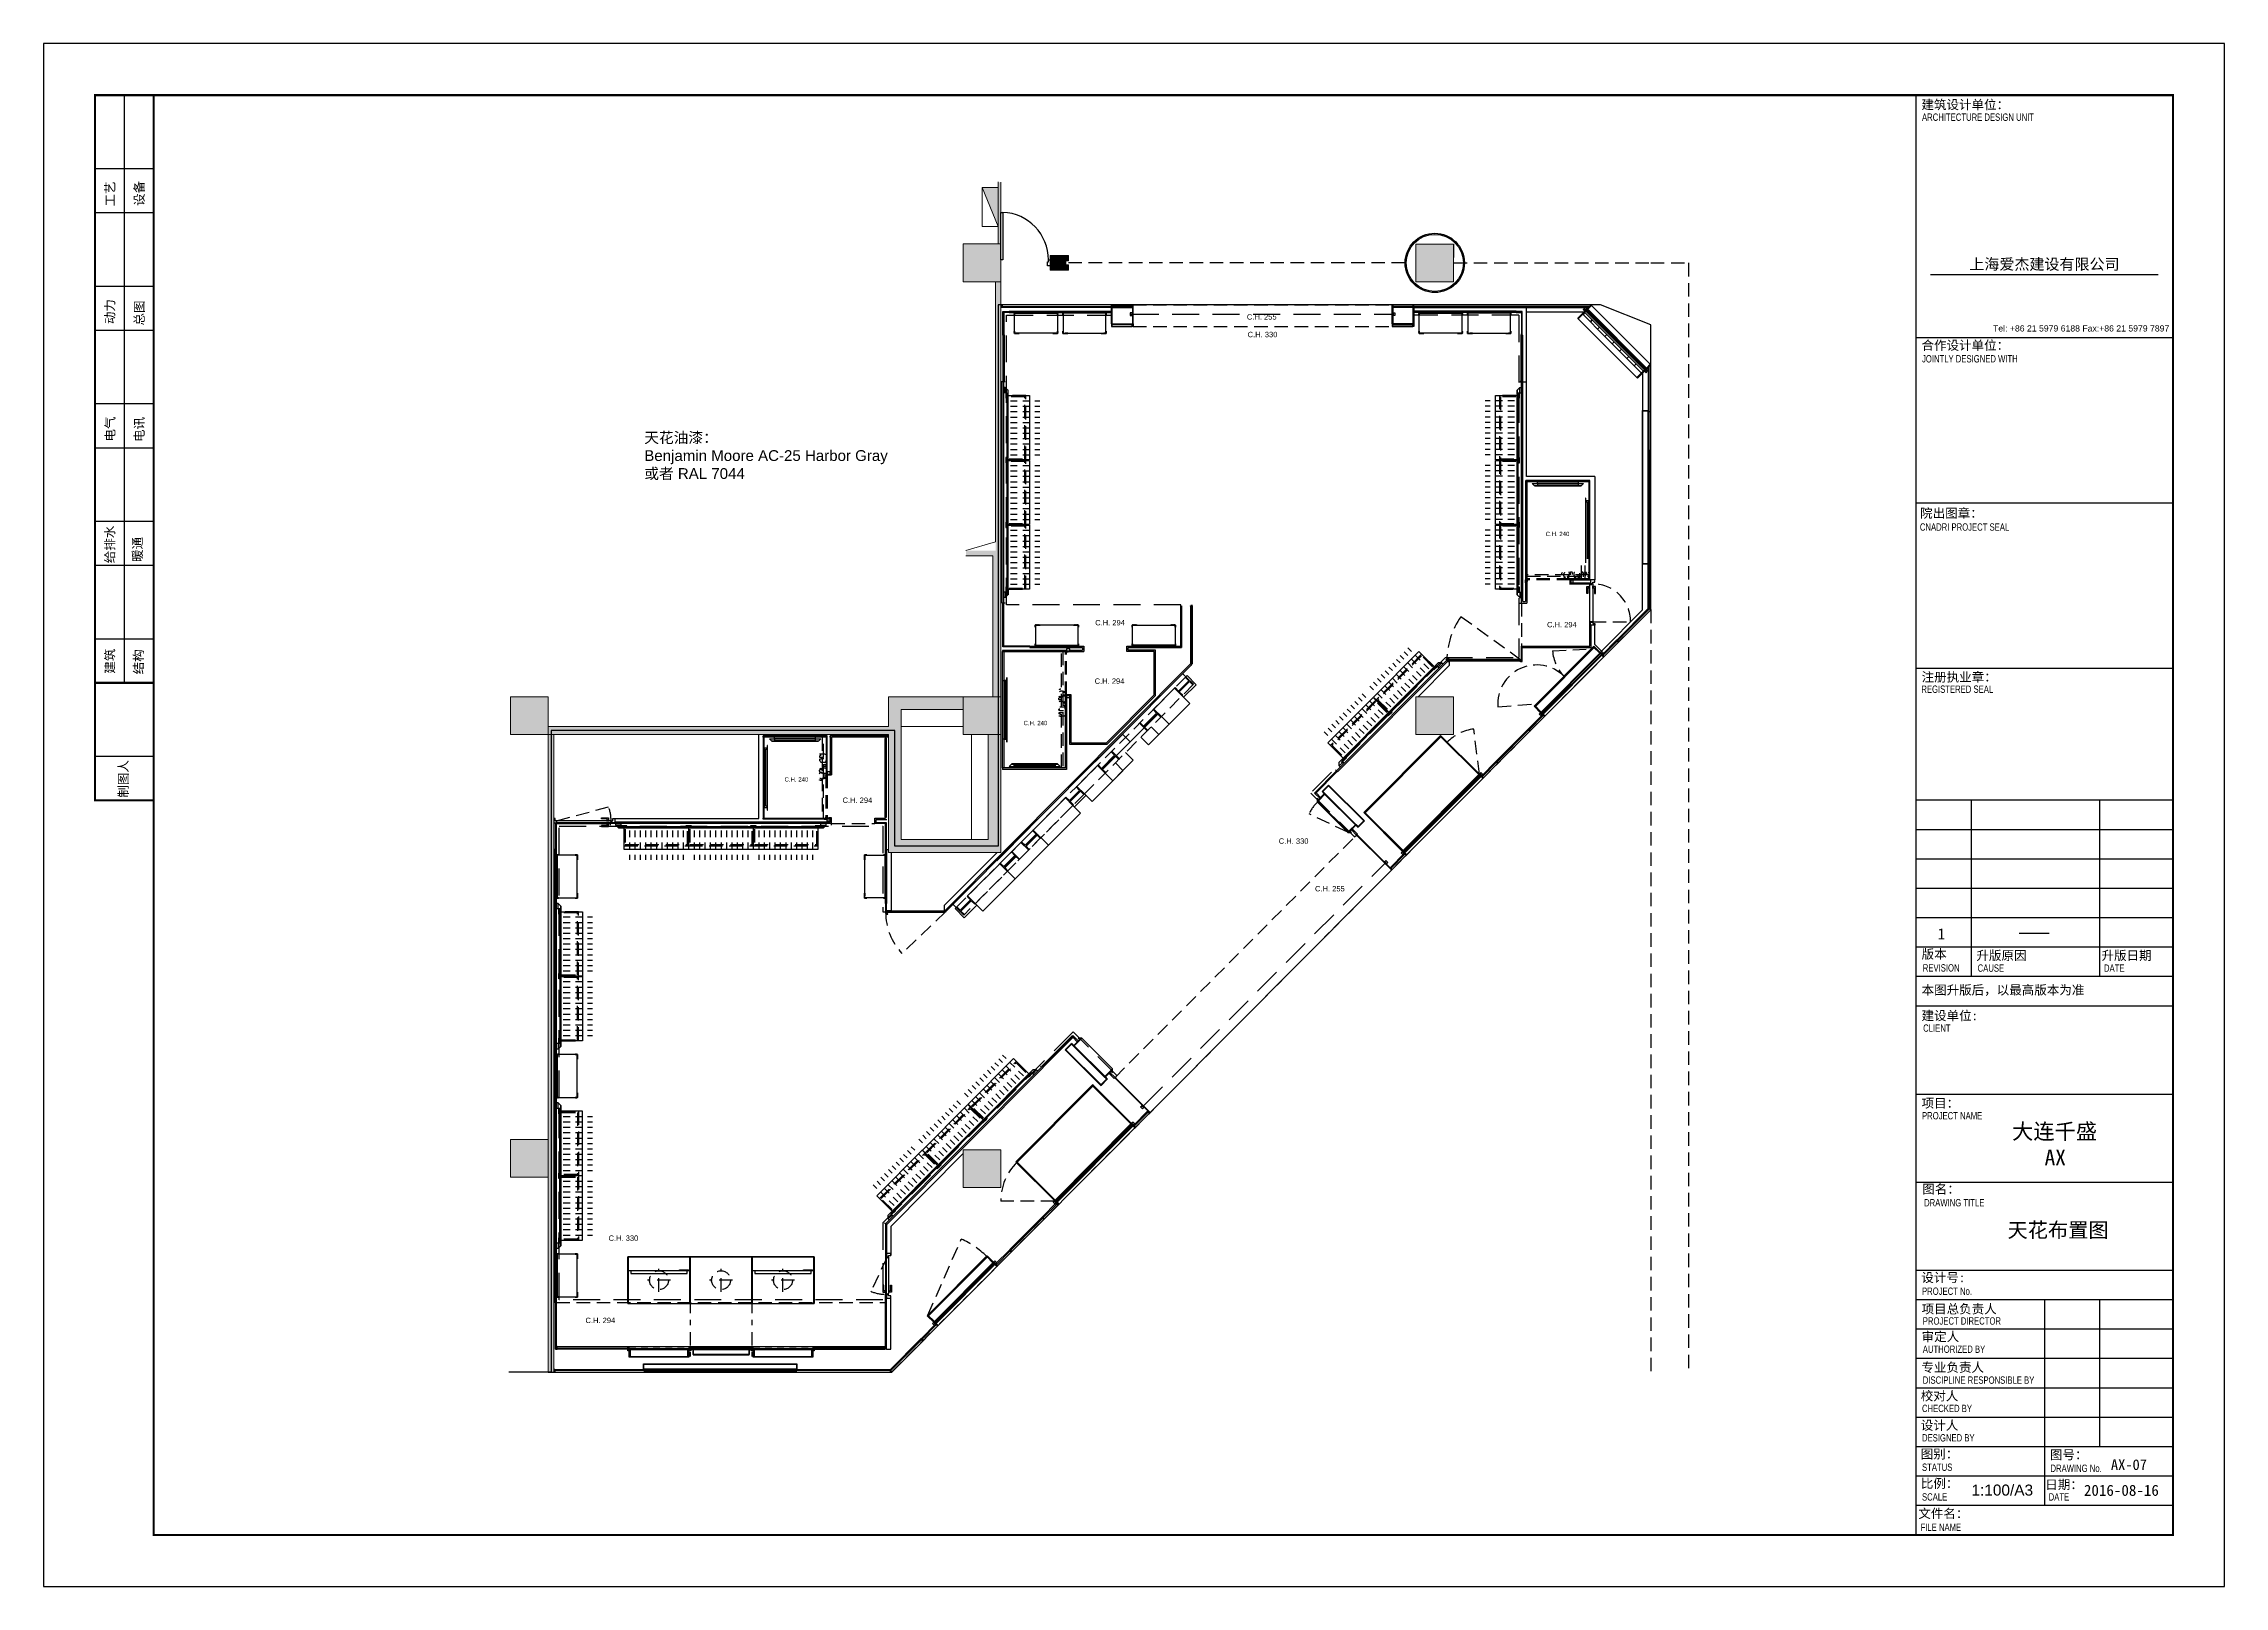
# Model space of a CAD drawing. Header units: millimetres. Extents: x 5896 to 6381, y 4295 to 4378.
# Drawn here: x 6178.83 to 6219.3, y 4349.11 to 4377.73 of the extents above; entities that cross this region are included whole.
import ezdxf

# ---------------------------------------------------------------- set-up
doc = ezdxf.new("R2010")
doc.units = ezdxf.units.MM
for name, pattern in [('HIDDEN', [0.375, 0.25, -0.125]), ('HIDDEN2', [0.1875, 0.125, -0.0625]), ('NASCOSTA', [0.375, 0.25, -0.125]), ('NASCOSTA2', [0.1875, 0.125, -0.0625]), ('PHANTOM2', [1.25, 0.625, -0.125, 0.125, -0.125, 0.125, -0.125]), ('TRATTEGGIATA', [0.75, 0.5, -0.25]), ('TRATTOPUNTO2', [0.5, 0.25, -0.125, 0, -0.125])]:
    doc.linetypes.add(name, pattern=pattern)
for name, color, linetype in [('1_AVT', 1, 'Continuous'), ('A-GLAZING', 2, 'Continuous'), ('ax-arredo piani', 2, 'Continuous'), ('ax-arredo piani rossi', 1, 'Continuous'), ('ax-arredo proiezioni', 1, 'NASCOSTA'), ('ax-arredo sez', 6, 'Continuous'), ('AX-proiez vestiti', 1, 'NASCOSTA2'), ('AXlogo', 6, 'Continuous'), ('GA_X DIM', 8, 'Continuous'), ('Pareti02', 3, 'Continuous'), ('Piani', 6, 'Continuous'), ('piani-rossi', 1, 'Continuous'), ('proiezioni', 2, 'NASCOSTA'), ('R-PIANI', 6, 'Continuous'), ('R-PROIEZIONI', 2, 'NASCOSTA'), ('sezioni 02', 3, 'Continuous'), ('tenda', 2, 'HIDDEN2'), ('TESTI', 3, 'Continuous'), ('Urban', 6, 'Continuous'), ('VITI', 1, 'Continuous'), ('图框', 254, 'Continuous')]:
    doc.layers.add(name, color=color, linetype=linetype)
doc.layers.add('Axis', color=7, linetype='TRATTOPUNTO2', true_color=0xe27a03)
doc.layers.add('PROIEZ-FASCIONE', color=7, linetype='TRATTEGGIATA', true_color=0xb4b08e)
for name, color, linetype, lineweight in [('LD_text', 255, 'Continuous', 9), ('R-PLANT', 1, 'Continuous', 9), ('sez-PHOTO', 3, 'HIDDEN2', 15)]:
    doc.layers.add(name, color=color, linetype=linetype, lineweight=lineweight)
doc.layers.add('R-BORDER', color=7, linetype='PHANTOM2', true_color=0xdb0000, plot=False)
doc.layers.add('R-HATCH', color=7, linetype='Continuous', lineweight=9, true_color=0xbababa)
doc.layers.add('R-WALL', color=7, linetype='Continuous', lineweight=9, true_color=0xbababa)
doc.styles.add('ARIAL', font='Arial.ttf')
doc.styles.add('cart-inver', font='Arial.ttf')
doc.styles.add('FUGUE', font='Arial.ttf')
doc.styles.add('HT', font='')
doc.styles.get("Standard").update_dxf_attribs({"font": 'Arial.ttf'})
doc.styles.add('图签-仿宋', font='')
doc.styles.add('图签-黑体', font='')
doc.styles.get('HT').set_extended_font_data('SimHei')
doc.styles.get('图签-仿宋').set_extended_font_data('FangSong_GB2312')
doc.styles.get('图签-黑体').set_extended_font_data('SimHei')

msp = doc.modelspace()

# ---------------------------------------------------------------- texts
at = {"layer": 'LD_text', "insert": (6189.978, 4370.519, 0), "char_height": 0.2, "width": 4.72646, "attachment_point": 1}
msp.add_mtext('{\\fSimSun|b0|i0|c134|p2;天花油漆：}\\PBenjamin Moore AC-25 Harbor Gray \\P{\\fSimSun|b0|i0|c134|p2;或者} RAL 7044', dxfattribs=at)
at = {"layer": 'TESTI', "style": 'cart-inver'}
for s, insert, char_height, width, attachment_point in [('C.H. 255', (6201.16, 4372.707), 0.1, 0.81214, 1), ('C.H. 330', (6201.175, 4372.381), 0.1, 0.81214, 1), ('\\pi0.36429;C.H. 240', (6206.34, 4368.591), 0.08, 1.15751, 7), ('C.H. 294', (6198.345, 4367.036), 0.1, 0.81214, 1), ('C.H. 294', (6206.73, 4367), 0.1, 0.81214, 1), ('C.H. 294', (6198.336, 4365.952), 0.1, 0.81214, 1), ('\\pi0.36429;C.H. 240', (6196.652, 4365.084), 0.08, 1.15751, 7), ('\\pi0.36429;C.H. 240', (6192.217, 4364.039), 0.08, 1.15751, 7), ('C.H. 294', (6193.657, 4363.743), 0.1, 0.81214, 1), ('C.H. 330', (6201.752, 4362.985), 0.1, 0.81214, 1), ('C.H. 255', (6202.425, 4362.102), 0.1, 0.81214, 1), ('C.H. 330', (6189.315, 4355.621), 0.1, 0.81214, 1), ('C.H. 294', (6188.887, 4354.095), 0.1, 0.81214, 1)]:
    msp.add_mtext(s, dxfattribs=dict(at, insert=insert, char_height=char_height, width=width, attachment_point=attachment_point))
at = {"layer": '图框', "insert": (6215.275, 4355.706), "char_height": 0.27513, "attachment_point": 4}
msp.add_mtext_dynamic_manual_height_columns('{\\fSimSun|b0|i0|c134|p2;天花布置图}', width=1669.25803, gutter_width=1, heights=[0], dxfattribs=at)
at = {"layer": '图框', "insert": (6217.194, 4351.368), "char_height": 0.19652, "width": 0.10228, "attachment_point": 4}
msp.add_mtext('{\\fSimSun|b0|i0|c0|p2;A\\fSimSun|b0|i0|c134|p2;X\\fSimSun|b0|i0|c0|p2;-0\\fSimSun|b0|i0|c134|p2;7}', dxfattribs=at)

# ---------------------------------------------------------------- blocks, each defined once
blk = doc.blocks.new('bullone fianco')
at = {"layer": 'VITI'}
for p, q in [((0, 0.008), (-0.003, 0.008)), ((-0.003, 0), (-0.003, 0.007)), ((0, 0.006), (-0.003, 0.006)), ((0, 0.001), (-0.003, 0.001)), ((0, -0.001), (0, 0.008)), ((0, 0.007), (0, 0.008)), ((0, 0), (0, 0.007)), ((0, 0.007), (0, 0.007)), ((0, 0), (0, -0.001)), ((0, 0), (0, 0)), ((0, -0.001), (-0.003, -0.001))]:
    blk.add_line(p, q, dxfattribs=at)
for centre, radius, start, end in [((-0.001, 0.007), 0.00209, 147.1328, 212.8672), ((0.005, 0.004), 0.00787, 163.2213, 196.7787), ((-0.001, 0), 0.00209, 147.1328, 212.8672)]:
    blk.add_arc(centre, radius, start, end, dxfattribs=at)
blk = doc.blocks.new('112')
at = {"layer": 'R-HATCH', "ltscale": 10000}
h = blk.add_hatch(color=253, dxfattribs=at)
h.dxf.hatch_style = 1
h.paths.add_polyline_path([(6096.031, 4424.259), (6095.981, 4424.259), (6095.981, 4423.114), (6096.031, 4423.114)])
h = blk.add_hatch(color=253, dxfattribs=at)
h.dxf.hatch_style = 1
h.paths.add_polyline_path([(6103.731, 4414.014), (6104.431, 4414.014), (6104.431, 4414.714), (6103.731, 4414.714)])
h.paths.add_polyline_path([(6104.431, 4422.412), (6104.431, 4423.112), (6103.731, 4423.112), (6103.731, 4422.412)])
h.paths.add_polyline_path([(6095.331, 4422.414), (6095.331, 4423.114), (6096.031, 4423.114), (6096.031, 4422.414)])
h.paths.add_polyline_path([(6096.031, 4414.014), (6096.031, 4414.714), (6095.331, 4414.714), (6095.331, 4414.014)])
h.paths.add_polyline_path([(6096.031, 4405.613), (6096.031, 4406.313), (6095.331, 4406.313), (6095.331, 4405.613)])
h.paths.add_polyline_path([(6087.631, 4405.804), (6087.631, 4406.504), (6086.931, 4406.504), (6086.931, 4405.804)])
h.paths.add_polyline_path([(6086.931, 4414.714), (6087.631, 4414.714), (6087.631, 4414.014), (6086.931, 4414.014)])
h = blk.add_hatch(color=253, dxfattribs=at)
h.dxf.hatch_style = 1
h.paths.add_polyline_path([(6097.286, 4422.899), (6096.946, 4422.899), (6096.946, 4422.629), (6097.286, 4422.629), (6097.286, 4422.729), (6097.236, 4422.729), (6097.236, 4422.799), (6097.286, 4422.799)])
h = blk.add_hatch(color=253, dxfattribs=at)
h.dxf.hatch_style = 1
h.paths.add_polyline_path([(6096.031, 4417.326), (6096.031, 4422.414), (6095.931, 4422.414), (6095.931, 4417.426), (6095.381, 4417.426), (6095.381, 4417.326), (6095.881, 4417.326), (6095.881, 4414.716), (6096.031, 4414.716)])
h = blk.add_hatch(color=253, dxfattribs=at)
h.dxf.hatch_style = 1
h.paths.add_polyline_path([(6094.181, 4414.476), (6095.331, 4414.476), (6095.331, 4414.716), (6093.941, 4414.716), (6093.941, 4414.164), (6087.631, 4414.164), (6087.631, 4414.014), (6093.941, 4414.014), (6093.941, 4411.826), (6096.031, 4411.826), (6096.031, 4414.014), (6095.791, 4414.014), (6095.791, 4412.066), (6094.181, 4412.066)])
h = blk.add_hatch(color=253, dxfattribs=at)
h.dxf.hatch_style = 1
h.paths.add_polyline_path([(6087.631, 4402.189), (6087.631, 4414.014), (6087.731, 4414.014), (6087.731, 4402.189)])
at = {"layer": 'R-PLANT', "ltscale": 10000}
h = blk.add_hatch(color=253, dxfattribs=at)
h.dxf.hatch_style = 1
h.paths.add_polyline_path([(6095.981, 4424.159), (6095.681, 4424.159), (6095.981, 4423.439)])
at = {"layer": '1_AVT', "color": 253, "ltscale": 10000}
blk.add_line((6096.066, 4423.699, 1.05), (6096.066, 4423.649, 1.05), dxfattribs=at)
at = {"layer": 'A-GLAZING', "color": 253, "linetype": 'TRATTEGGIATA'}
for p, q in [((6098.459, 4421.809), (6103.312, 4421.809)), ((6098.676, 4407.128), (6103.156, 4411.625))]:
    blk.add_line(p, q, dxfattribs=at)
at = {"layer": 'A-GLAZING', "color": 253}
for p, q in [((6106.88, 4421.892), (6106.896, 4421.909)), ((6106.889, 4421.883), (6106.88, 4421.892)), ((6106.886, 4421.867), (6107.973, 4420.776)), ((6106.905, 4421.9), (6106.889, 4421.883)), ((6106.903, 4421.898), (6106.891, 4421.886)), ((6106.891, 4421.886), (6106.891, 4421.883)), ((6106.891, 4421.883), (6107.989, 4420.781)), ((6106.896, 4421.909), (6106.905, 4421.9)), ((6106.905, 4421.898), (6106.903, 4421.898)), ((6108.003, 4420.795), (6106.905, 4421.898)), ((6108.008, 4420.812), (6106.921, 4421.903)), ((6107.989, 4420.781), (6107.989, 4420.781)), ((6107.989, 4420.781), (6107.991, 4420.781)), ((6107.991, 4420.781), (6108.003, 4420.793)), ((6108.003, 4420.793), (6108.003, 4420.795)), ((6108.003, 4420.795), (6108.003, 4420.795)), ((6107.143, 4415.521), (6106.056, 4414.43)), ((6107.159, 4415.516), (6106.061, 4414.414)), ((6106.075, 4414.399), (6107.173, 4415.502)), ((6107.159, 4415.518), (6107.168, 4415.527)), ((6107.176, 4415.502), (6107.159, 4415.518)), ((6107.161, 4415.516), (6107.159, 4415.516)), ((6107.173, 4415.504), (6107.161, 4415.516)), ((6107.168, 4415.527), (6107.185, 4415.511)), ((6107.173, 4415.502), (6107.173, 4415.504)), ((6107.185, 4415.511), (6107.176, 4415.502)), ((6106.092, 4414.394), (6107.178, 4415.485)), ((6106.059, 4414.414), (6106.05, 4414.405)), ((6106.05, 4414.405), (6106.066, 4414.388)), ((6106.075, 4414.397), (6106.059, 4414.414)), ((6106.061, 4414.414), (6106.061, 4414.414)), ((6106.061, 4414.414), (6106.061, 4414.411)), ((6106.061, 4414.411), (6106.073, 4414.399)), ((6106.066, 4414.388), (6106.075, 4414.397)), ((6106.073, 4414.399), (6106.075, 4414.399)), ((6106.075, 4414.399), (6106.075, 4414.399)), ((6103.492, 4411.856), (6104.903, 4413.272)), ((6103.497, 4411.839), (6104.919, 4413.267)), ((6104.934, 4413.253), (6103.511, 4411.825)), ((6104.939, 4413.237), (6103.527, 4411.82)), ((6104.919, 4413.27), (6104.928, 4413.279)), ((6104.936, 4413.253), (6104.919, 4413.27)), ((6104.919, 4413.267), (6104.919, 4413.267)), ((6104.919, 4413.267), (6104.922, 4413.267)), ((6104.922, 4413.267), (6104.934, 4413.256)), ((6104.928, 4413.279), (6104.945, 4413.262)), ((6104.934, 4413.256), (6104.934, 4413.253)), ((6104.934, 4413.253), (6104.934, 4413.253)), ((6104.945, 4413.262), (6104.936, 4413.253)), ((6103.495, 4411.839), (6103.486, 4411.83)), ((6103.486, 4411.83), (6103.502, 4411.814)), ((6103.511, 4411.823), (6103.495, 4411.839)), ((6103.497, 4411.837), (6103.497, 4411.839)), ((6103.509, 4411.825), (6103.497, 4411.837)), ((6103.502, 4411.814), (6103.511, 4411.823)), ((6103.511, 4411.825), (6103.509, 4411.825)), ((6098.447, 4406.791), (6097.035, 4405.374)), ((6098.463, 4406.786), (6097.04, 4405.358)), ((6097.054, 4405.344), (6098.477, 4406.772)), ((6097.071, 4405.339), (6098.482, 4406.756)), ((6098.463, 4406.788), (6098.472, 4406.797)), ((6098.479, 4406.772), (6098.463, 4406.788)), ((6098.465, 4406.786), (6098.463, 4406.786)), ((6098.477, 4406.774), (6098.465, 4406.786)), ((6098.472, 4406.797), (6098.488, 4406.781)), ((6098.477, 4406.772), (6098.477, 4406.774)), ((6098.488, 4406.781), (6098.479, 4406.772)), ((6097.038, 4405.358), (6097.029, 4405.349)), ((6097.029, 4405.349), (6097.045, 4405.333)), ((6097.054, 4405.342), (6097.038, 4405.358)), ((6097.04, 4405.358), (6097.04, 4405.358)), ((6097.04, 4405.358), (6097.04, 4405.356)), ((6097.04, 4405.356), (6097.052, 4405.344)), ((6097.045, 4405.333), (6097.054, 4405.342)), ((6097.052, 4405.344), (6097.054, 4405.344)), ((6097.054, 4405.344), (6097.054, 4405.344)), ((6094.795, 4403.126), (6095.882, 4404.217)), ((6094.8, 4403.11), (6095.898, 4404.212)), ((6095.913, 4404.198), (6094.815, 4403.096)), ((6095.918, 4404.182), (6094.831, 4403.091)), ((6095.898, 4404.214), (6095.907, 4404.223)), ((6095.915, 4404.198), (6095.898, 4404.214)), ((6095.898, 4404.212), (6095.898, 4404.212)), ((6095.898, 4404.212), (6095.901, 4404.212)), ((6095.901, 4404.212), (6095.913, 4404.2)), ((6095.907, 4404.223), (6095.924, 4404.207)), ((6095.913, 4404.2), (6095.913, 4404.198)), ((6095.913, 4404.198), (6095.913, 4404.198)), ((6095.924, 4404.207), (6095.915, 4404.198)), ((6094.798, 4403.11), (6094.789, 4403.101)), ((6094.789, 4403.101), (6094.806, 4403.085)), ((6094.815, 4403.094), (6094.798, 4403.11)), ((6094.8, 4403.108), (6094.8, 4403.11)), ((6094.812, 4403.096), (6094.8, 4403.108)), ((6094.806, 4403.085), (6094.815, 4403.094)), ((6094.815, 4403.096), (6094.812, 4403.096))]:
    blk.add_line(p, q, dxfattribs=at)
at = {"layer": 'ax-arredo piani', "color": 253}
for p, q in [((6108.08, 4420.881), (6106.992, 4421.974)), ((6107.831, 4420.635), (6106.744, 4421.726)), ((6106.883, 4418.401), (6106.88, 4418.401)), ((6106.88, 4418.401), (6106.88, 4417.201)), ((6106.883, 4417.201), (6106.883, 4418.401)), ((6106.94, 4418.351), (6106.883, 4418.351)), ((6106.883, 4418.351), (6106.883, 4418.331)), ((6106.883, 4418.331), (6106.91, 4418.331)), ((6106.91, 4418.331), (6106.91, 4417.271)), ((6106.93, 4418.331), (6106.94, 4418.331)), ((6106.93, 4417.271), (6106.93, 4418.331)), ((6106.94, 4418.331), (6106.94, 4418.351)), ((6104.324, 4415.404), (6104.324, 4415.434)), ((6104.324, 4415.434), (6104.349, 4415.434)), ((6104.327, 4415.404), (6104.324, 4415.404)), ((6104.349, 4415.431), (6104.327, 4415.431)), ((6104.327, 4415.431), (6104.327, 4415.404)), ((6104.349, 4415.434), (6104.349, 4415.431)), ((6106.126, 4414.358), (6107.215, 4415.451)), ((6096.081, 4415.004), (6096.081, 4415.024)), ((6096.081, 4415.024), (6096.138, 4415.024)), ((6096.091, 4415.004), (6096.081, 4415.004)), ((6096.091, 4413.944), (6096.091, 4415.004)), ((6096.138, 4415.004), (6096.111, 4415.004)), ((6096.111, 4415.004), (6096.111, 4413.944)), ((6096.138, 4415.074), (6096.141, 4415.074)), ((6096.138, 4413.874), (6096.138, 4415.074)), ((6096.138, 4415.024), (6096.138, 4415.004)), ((6096.141, 4415.074), (6096.141, 4413.874)), ((6099.251, 4414.874), (6098.866, 4414.488)), ((6099.535, 4414.592), (6099.251, 4414.874)), ((6097.776, 4413.507), (6098.799, 4414.534)), ((6097.918, 4413.366), (6098.941, 4414.393)), ((6098.866, 4414.488), (6099.15, 4414.206)), ((6099.15, 4414.206), (6099.535, 4414.592)), ((6096.081, 4413.924), (6096.081, 4413.944)), ((6096.081, 4413.944), (6096.091, 4413.944)), ((6096.138, 4413.924), (6096.081, 4413.924)), ((6096.111, 4413.944), (6096.138, 4413.944)), ((6096.138, 4413.944), (6096.138, 4413.924)), ((6096.141, 4413.874), (6096.138, 4413.874)), ((6098.288, 4414.02), (6098.429, 4413.879)), ((6104.195, 4413.978), (6102.783, 4412.561)), ((6104.195, 4413.971), (6102.79, 4412.561)), ((6104.903, 4413.272), (6104.195, 4413.978)), ((6104.896, 4413.272), (6104.195, 4413.971)), ((6091.693, 4413.764), (6091.636, 4413.764)), ((6091.636, 4413.764), (6091.636, 4413.744)), ((6091.636, 4413.744), (6091.646, 4413.744)), ((6091.646, 4413.744), (6091.646, 4412.684)), ((6091.666, 4412.684), (6091.666, 4413.744)), ((6091.666, 4413.744), (6091.693, 4413.744)), ((6091.696, 4413.814), (6091.693, 4413.814)), ((6091.693, 4413.814), (6091.693, 4412.614)), ((6091.693, 4413.744), (6091.693, 4413.764)), ((6091.696, 4412.614), (6091.696, 4413.814)), ((6097.437, 4413.053), (6097.822, 4413.44)), ((6098.106, 4413.157), (6097.721, 4412.771)), ((6097.822, 4413.44), (6098.106, 4413.157)), ((6103.492, 4411.863), (6104.896, 4413.272)), ((6103.492, 4411.856), (6104.903, 4413.272)), ((6091.646, 4412.684), (6091.636, 4412.684)), ((6091.636, 4412.684), (6091.636, 4412.664)), ((6091.636, 4412.664), (6091.693, 4412.664)), ((6091.693, 4412.684), (6091.666, 4412.684)), ((6091.693, 4412.664), (6091.693, 4412.684)), ((6097.226, 4412.841), (6096.629, 4412.242)), ((6097.226, 4412.841), (6096.629, 4412.242)), ((6097.509, 4412.559), (6097.226, 4412.841)), ((6097.509, 4412.559), (6097.226, 4412.841)), ((6097.721, 4412.771), (6097.437, 4413.053)), ((6101.899, 4412.764), (6102.466, 4412.2)), ((6102.04, 4412.906), (6101.91, 4412.775)), ((6101.91, 4412.775), (6102.477, 4412.21)), ((6102.607, 4412.342), (6102.04, 4412.906)), ((6091.693, 4412.614), (6091.696, 4412.614)), ((6096.356, 4412.082), (6096.562, 4412.288)), ((6096.573, 4412.299), (6096.572, 4412.299)), ((6096.912, 4411.96), (6097.509, 4412.559)), ((6096.913, 4411.96), (6097.509, 4412.559)), ((6102.477, 4412.21), (6102.607, 4412.342)), ((6102.783, 4412.561), (6103.492, 4411.856)), ((6102.79, 4412.561), (6103.492, 4411.863)), ((6096.168, 4411.892), (6095.962, 4411.686)), ((6096.498, 4411.941), (6096.704, 4412.147)), ((6096.629, 4412.242), (6096.913, 4411.96)), ((6096.629, 4412.242), (6096.912, 4411.96)), ((6096.714, 4412.158), (6096.714, 4412.157)), ((6095.412, 4411.02), (6096.008, 4411.619)), ((6096.008, 4411.619), (6096.292, 4411.337)), ((6096.31, 4411.751), (6096.104, 4411.545)), ((6096.292, 4411.337), (6095.695, 4410.738)), ((6093.908, 4410.713), (6093.908, 4410.683)), ((6093.911, 4410.713), (6093.908, 4410.713)), ((6093.908, 4410.683), (6093.933, 4410.683)), ((6093.911, 4410.686), (6093.911, 4410.713)), ((6093.933, 4410.686), (6093.911, 4410.686)), ((6093.933, 4410.683), (6093.933, 4410.686)), ((6095.695, 4410.738), (6095.412, 4411.02)), ((6097.532, 4408.38), (6097.391, 4408.239)), ((6097.391, 4408.239), (6097.957, 4407.674)), ((6098.098, 4407.816), (6097.532, 4408.38)), ((6097.957, 4407.674), (6098.098, 4407.816)), ((6096.327, 4406.08), (6097.738, 4407.497)), ((6096.334, 4406.08), (6097.738, 4407.49)), ((6097.738, 4407.497), (6098.447, 4406.791)), ((6097.738, 4407.49), (6098.44, 4406.791)), ((6098.44, 4406.791), (6097.035, 4405.381)), ((6098.447, 4406.791), (6097.035, 4405.374)), ((6097.035, 4405.374), (6096.327, 4406.08)), ((6097.035, 4405.381), (6096.334, 4406.08)), ((6087.795, 4402.661), (6089.11, 4402.661)), ((6089.123, 4402.661), (6092.548, 4402.661)), ((6092.561, 4402.661), (6093.877, 4402.661))]:
    blk.add_line(p, q, dxfattribs=at)
at = {"layer": 'ax-arredo piani', "color": 253, "elevation": 0}
for points in [[(6097.077, 4421.458), (6097.077, 4421.458), (6096.285, 4421.458), (6096.285, 4421.458), (6096.285, 4421.458), (6096.285, 4421.827), (6097.077, 4421.827), (6097.077, 4421.458)], [(6097.185, 4421.458), (6097.185, 4421.458), (6097.977, 4421.458), (6097.977, 4421.458), (6097.977, 4421.458), (6097.977, 4421.827), (6097.185, 4421.827), (6097.185, 4421.458)], [(6104.586, 4421.458), (6104.586, 4421.458), (6103.794, 4421.458), (6103.794, 4421.458), (6103.794, 4421.458), (6103.794, 4421.827), (6104.586, 4421.827), (6104.586, 4421.458)], [(6104.694, 4421.458), (6104.694, 4421.458), (6105.486, 4421.458), (6105.486, 4421.458), (6105.486, 4421.458), (6105.486, 4421.827), (6104.694, 4421.827), (6104.694, 4421.458)], [(6096.37, 4421.455), (6096.37, 4421.458), (6096.321, 4421.458), (6096.321, 4421.455)], [(6096.992, 4421.455), (6096.992, 4421.458), (6097.041, 4421.458), (6097.041, 4421.455)], [(6097.27, 4421.455), (6097.27, 4421.458), (6097.221, 4421.458), (6097.221, 4421.455)], [(6097.892, 4421.455), (6097.892, 4421.458), (6097.941, 4421.458), (6097.941, 4421.455)], [(6103.879, 4421.455), (6103.879, 4421.458), (6103.83, 4421.458), (6103.83, 4421.455)], [(6104.501, 4421.455), (6104.501, 4421.458), (6104.55, 4421.458), (6104.55, 4421.455)], [(6104.779, 4421.455), (6104.779, 4421.458), (6104.73, 4421.458), (6104.73, 4421.455)], [(6105.401, 4421.455), (6105.401, 4421.458), (6105.45, 4421.458), (6105.45, 4421.455)], [(6096.563, 4420.3), (6096.563, 4419.108), (6096.163, 4419.108), (6096.163, 4420.3)], [(6105.207, 4419.108), (6105.207, 4420.3), (6105.607, 4420.3), (6105.607, 4419.108)], [(6096.563, 4419.1), (6096.563, 4417.908), (6096.163, 4417.908), (6096.163, 4419.1)], [(6105.207, 4417.908), (6105.207, 4419.1), (6105.607, 4419.1), (6105.607, 4417.908)], [(6096.563, 4417.9), (6096.563, 4416.708), (6096.163, 4416.708), (6096.163, 4417.9)], [(6105.207, 4416.708), (6105.207, 4417.9), (6105.607, 4417.9), (6105.607, 4416.708)], [(6098.472, 4416.04), (6098.472, 4416.04), (6099.264, 4416.04), (6099.264, 4416.04), (6099.264, 4416.04), (6099.264, 4415.671), (6098.472, 4415.671), (6098.472, 4416.04)], [(6098.557, 4416.043), (6098.557, 4416.04), (6098.508, 4416.04), (6098.508, 4416.043)], [(6099.179, 4416.043), (6099.179, 4416.04), (6099.228, 4416.04), (6099.228, 4416.043)], [(6102.945, 4414.71), (6103.786, 4415.554), (6104.069, 4415.272), (6103.228, 4414.427)], [(6102.098, 4413.86), (6102.939, 4414.704), (6103.222, 4414.422), (6102.381, 4413.577)], [(6090.232, 4411.881), (6089.04, 4411.881), (6089.04, 4412.281), (6090.232, 4412.281)], [(6091.432, 4411.881), (6090.24, 4411.881), (6090.24, 4412.281), (6091.432, 4412.281)], [(6092.632, 4411.881), (6091.44, 4411.881), (6091.44, 4412.281), (6092.632, 4412.281)], [(6088.167, 4410.985), (6088.167, 4410.985), (6088.167, 4411.777), (6088.167, 4411.777), (6088.167, 4411.777), (6087.798, 4411.777), (6087.798, 4410.985), (6088.167, 4410.985)], [(6088.17, 4411.692), (6088.167, 4411.692), (6088.167, 4411.741), (6088.17, 4411.741)], [(6093.502, 4411.692), (6093.505, 4411.692), (6093.505, 4411.741), (6093.502, 4411.741)], [(6093.505, 4410.985), (6093.505, 4410.985), (6093.505, 4411.777), (6093.505, 4411.777), (6093.505, 4411.777), (6093.874, 4411.777), (6093.874, 4410.985), (6093.505, 4410.985)], [(6088.17, 4411.07), (6088.167, 4411.07), (6088.167, 4411.021), (6088.17, 4411.021)], [(6093.502, 4411.07), (6093.505, 4411.07), (6093.505, 4411.021), (6093.502, 4411.021)], [(6088.263, 4410.727), (6088.263, 4409.535), (6087.863, 4409.535), (6087.863, 4410.727)], [(6088.263, 4409.527), (6088.263, 4408.335), (6087.863, 4408.335), (6087.863, 4409.527)], [(6088.167, 4407.285), (6088.167, 4407.285), (6088.167, 4408.077), (6088.167, 4408.077), (6088.167, 4408.077), (6087.798, 4408.077), (6087.798, 4407.285), (6088.167, 4407.285)], [(6088.17, 4407.992), (6088.167, 4407.992), (6088.167, 4408.041), (6088.17, 4408.041)], [(6096.263, 4408.003), (6095.422, 4407.159), (6095.706, 4406.876), (6096.547, 4407.721)], [(6088.263, 4405.835), (6088.263, 4407.027), (6087.863, 4407.027), (6087.863, 4405.835)], [(6088.17, 4407.37), (6088.167, 4407.37), (6088.167, 4407.321), (6088.17, 4407.321)], [(6095.417, 4407.153), (6094.575, 4406.308), (6094.859, 4406.026), (6095.7, 4406.871)], [(6094.57, 4406.303), (6093.728, 4405.458), (6094.012, 4405.176), (6094.853, 4406.02)], [(6088.263, 4404.635), (6088.263, 4405.827), (6087.863, 4405.827), (6087.863, 4404.635)], [(6088.167, 4403.585), (6088.167, 4403.585), (6088.167, 4404.377), (6088.167, 4404.377), (6088.167, 4404.377), (6087.798, 4404.377), (6087.798, 4403.585), (6088.167, 4403.585)], [(6088.17, 4404.292), (6088.167, 4404.292), (6088.167, 4404.341), (6088.17, 4404.341)], [(6089.109, 4403.461), (6090.261, 4403.461), (6090.261, 4404.326), (6089.109, 4404.326)], [(6090.261, 4403.461), (6091.41, 4403.461), (6091.41, 4404.326), (6090.261, 4404.326)], [(6090.264, 4403.464), (6091.407, 4403.464), (6091.407, 4404.323), (6090.264, 4404.323)], [(6091.41, 4403.461), (6092.562, 4403.461), (6092.562, 4404.326), (6091.41, 4404.326)], [(6089.109, 4403.461), (6089.109, 4404.072), (6090.261, 4404.072), (6090.261, 4403.461), (6090.258, 4403.461), (6090.258, 4404.069), (6089.112, 4404.069), (6089.112, 4403.461)], [(6089.162, 4404.019), (6090.208, 4404.019), (6090.208, 4404.069), (6089.162, 4404.069)], [(6090.231, 4404.072), (6090.066, 4404.072), (6090.066, 4404.085), (6090.231, 4404.085)], [(6091.41, 4403.461), (6091.41, 4404.072), (6092.562, 4404.072), (6092.562, 4403.461), (6092.559, 4403.461), (6092.559, 4404.069), (6091.413, 4404.069), (6091.413, 4403.461)], [(6091.463, 4404.019), (6092.509, 4404.019), (6092.509, 4404.069), (6091.463, 4404.069)], [(6092.532, 4404.072), (6092.367, 4404.072), (6092.367, 4404.085), (6092.532, 4404.085)], [(6088.17, 4403.67), (6088.167, 4403.67), (6088.167, 4403.621), (6088.17, 4403.621)]]:
    blk.add_lwpolyline(points, close=True, dxfattribs=at)
at = {"layer": 'ax-arredo piani', "color": 253}
for points in [[(6097.464, 4416.04), (6097.464, 4416.04), (6096.672, 4416.04), (6096.672, 4416.04), (6096.672, 4416.04), (6096.672, 4415.671), (6097.464, 4415.671), (6097.464, 4416.04)], [(6096.757, 4416.043), (6096.757, 4416.04), (6096.708, 4416.04), (6096.708, 4416.043)], [(6097.379, 4416.043), (6097.379, 4416.04), (6097.428, 4416.04), (6097.428, 4416.043)]]:
    blk.add_lwpolyline(points, close=True, dxfattribs=at)
at = {"layer": 'ax-arredo piani', "color": 253, "elevation": 0}
for points in [[(6089.112, 4404.072), (6089.109, 4404.072), (6089.109, 4404.326), (6090.261, 4404.326)], [(6090.261, 4404.326), (6090.261, 4404.072), (6090.258, 4404.072), (6090.258, 4404.323), (6089.112, 4404.323), (6089.112, 4404.072)], [(6091.413, 4404.072), (6091.41, 4404.072), (6091.41, 4404.326), (6092.562, 4404.326)], [(6092.562, 4404.326), (6092.562, 4404.072), (6092.559, 4404.072), (6092.559, 4404.323), (6091.413, 4404.323), (6091.413, 4404.072)]]:
    blk.add_lwpolyline(points, dxfattribs=at)
at = {"layer": 'ax-arredo piani rossi', "color": 253}
for p, q in [((6098.095, 4421.984), (6098.467, 4421.984)), ((6103.305, 4421.984), (6103.675, 4421.984)), ((6098.096, 4421.584), (6098.466, 4421.584)), ((6103.304, 4421.584), (6103.676, 4421.584)), ((6096.091, 4421.424), (6096.091, 4420.574)), ((6105.68, 4421.424), (6105.68, 4420.574)), ((6099.578, 4416.398), (6099.578, 4415.326)), ((6099.406, 4415.143), (6099.463, 4415.087)), ((6099.484, 4415.108), (6099.463, 4415.087)), ((6099.484, 4415.108), (6099.654, 4414.939)), ((6105.661, 4415.404), (6104.327, 4415.404)), ((6099.654, 4414.939), (6099.421, 4414.705)), ((6093.881, 4412.484), (6093.881, 4413.944)), ((6098.77, 4413.825), (6098.629, 4413.966)), ((6098.77, 4413.825), (6098.629, 4413.966)), ((6099.15, 4414.206), (6098.77, 4413.825)), ((6099.15, 4414.206), (6098.77, 4413.825)), ((6098.96, 4414.015), (6098.818, 4414.156)), ((6099.15, 4414.206), (6098.96, 4414.015)), ((6098.106, 4413.157), (6098.485, 4413.538)), ((6098.295, 4413.348), (6098.154, 4413.489)), ((6098.485, 4413.538), (6098.343, 4413.679)), ((6104.985, 4413.213), (6105.246, 4413.475)), ((6098.106, 4413.157), (6098.295, 4413.348)), ((6097.396, 4412.672), (6097.607, 4412.884)), ((6096.019, 4411.63), (6096.64, 4412.253)), ((6096.292, 4411.337), (6096.913, 4411.96)), ((6103.291, 4411.512), (6103.552, 4411.774)), ((6094.983, 4410.713), (6093.911, 4410.713)), ((6095.2, 4410.808), (6095.143, 4410.864)), ((6095.2, 4410.808), (6095.179, 4410.786)), ((6095.349, 4410.617), (6095.179, 4410.786)), ((6095.582, 4410.851), (6095.349, 4410.617)), ((6096.791, 4407.864), (6097.348, 4408.422)), ((6098.789, 4406.993), (6098.528, 4406.731)), ((6097.095, 4405.293), (6096.834, 4405.031)), ((6090.236, 4402.621), (6089.134, 4402.621)), ((6089.149, 4402.606), (6090.221, 4402.606)), ((6090.335, 4402.631), (6090.335, 4402.641)), ((6090.335, 4402.641), (6091.335, 4402.641)), ((6090.63, 4402.631), (6090.335, 4402.631)), ((6090.74, 4402.641), (6090.596, 4402.641)), ((6090.596, 4402.641), (6090.596, 4402.631)), ((6090.596, 4402.631), (6090.63, 4402.631)), ((6090.706, 4402.631), (6090.74, 4402.631)), ((6090.74, 4402.631), (6090.74, 4402.641)), ((6091.077, 4402.641), (6090.928, 4402.641)), ((6090.928, 4402.641), (6090.928, 4402.631)), ((6090.928, 4402.631), (6090.983, 4402.631)), ((6091.335, 4402.631), (6091.019, 4402.631)), ((6091.019, 4402.631), (6091.077, 4402.631)), ((6091.077, 4402.631), (6091.077, 4402.641)), ((6091.335, 4402.641), (6091.335, 4402.631)), ((6092.537, 4402.621), (6091.435, 4402.621)), ((6091.45, 4402.606), (6092.522, 4402.606))]:
    blk.add_line(p, q, dxfattribs=at)
blk.add_arc((6106.855, 4417.029), 0.015, 240.7543, 29.2457, dxfattribs=at)
at = {"layer": 'ax-arredo proiezioni', "color": 253}
for p, q in [((6106.94, 4416.976), (6105.79, 4416.976)), ((6105.79, 4416.976), (6105.79, 4416.951)), ((6105.79, 4416.951), (6106.94, 4416.951)), ((6106.94, 4416.951), (6106.94, 4416.976)), ((6097.156, 4413.394), (6097.156, 4415.554)), ((6097.156, 4415.554), (6097.181, 4415.554)), ((6097.181, 4415.554), (6097.181, 4413.394)), ((6092.711, 4413.964), (6092.711, 4412.464)), ((6092.736, 4413.964), (6092.711, 4413.964)), ((6092.736, 4412.464), (6092.736, 4413.964)), ((6097.181, 4413.394), (6097.156, 4413.394)), ((6092.711, 4412.464), (6092.736, 4412.464)), ((6102.466, 4412.204), (6101.748, 4412.543))]:
    blk.add_line(p, q, dxfattribs=at)
at = {"layer": 'ax-arredo proiezioni', "color": 253, "elevation": 0}
for points in [[(6096.183, 4419.108), (6096.492, 4419.108), (6096.492, 4420.3), (6096.183, 4420.3)], [(6096.183, 4419.128), (6096.472, 4419.128), (6096.472, 4420.28), (6096.183, 4420.28)], [(6105.587, 4420.3), (6105.279, 4420.3), (6105.279, 4419.108), (6105.587, 4419.108)], [(6105.587, 4420.28), (6105.299, 4420.28), (6105.299, 4419.128), (6105.587, 4419.128)], [(6096.183, 4417.908), (6096.492, 4417.908), (6096.492, 4419.1), (6096.183, 4419.1)], [(6096.183, 4417.928), (6096.472, 4417.928), (6096.472, 4419.08), (6096.183, 4419.08)], [(6105.587, 4419.1), (6105.279, 4419.1), (6105.279, 4417.908), (6105.587, 4417.908)], [(6105.587, 4419.08), (6105.299, 4419.08), (6105.299, 4417.928), (6105.587, 4417.928)], [(6096.183, 4416.708), (6096.492, 4416.708), (6096.492, 4417.9), (6096.183, 4417.9)], [(6096.183, 4416.728), (6096.472, 4416.728), (6096.472, 4417.88), (6096.183, 4417.88)], [(6105.587, 4417.9), (6105.279, 4417.9), (6105.279, 4416.708), (6105.587, 4416.708)], [(6105.587, 4417.88), (6105.299, 4417.88), (6105.299, 4416.728), (6105.587, 4416.728)], [(6104.055, 4415.286), (6103.836, 4415.504), (6102.995, 4414.659), (6103.214, 4414.441)], [(6104.041, 4415.272), (6103.836, 4415.476), (6103.023, 4414.659), (6103.228, 4414.456)], [(6103.208, 4414.436), (6102.989, 4414.654), (6102.148, 4413.809), (6102.367, 4413.591)], [(6103.194, 4414.422), (6102.99, 4414.625), (6102.176, 4413.809), (6102.381, 4413.606)], [(6089.04, 4412.261), (6089.04, 4411.953), (6090.232, 4411.953), (6090.232, 4412.261)], [(6089.06, 4412.261), (6089.06, 4411.973), (6090.212, 4411.973), (6090.212, 4412.261)], [(6090.24, 4412.261), (6090.24, 4411.953), (6091.432, 4411.953), (6091.432, 4412.261)], [(6090.26, 4412.261), (6090.26, 4411.973), (6091.412, 4411.973), (6091.412, 4412.261)], [(6091.44, 4412.261), (6091.44, 4411.953), (6092.632, 4411.953), (6092.632, 4412.261)], [(6091.46, 4412.261), (6091.46, 4411.973), (6092.612, 4411.973), (6092.612, 4412.261)], [(6087.883, 4409.535), (6088.192, 4409.535), (6088.192, 4410.727), (6087.883, 4410.727)], [(6087.883, 4409.555), (6088.172, 4409.555), (6088.172, 4410.707), (6087.883, 4410.707)], [(6087.883, 4408.335), (6088.192, 4408.335), (6088.192, 4409.527), (6087.883, 4409.527)], [(6087.883, 4408.355), (6088.172, 4408.355), (6088.172, 4409.507), (6087.883, 4409.507)], [(6095.691, 4406.89), (6095.473, 4407.108), (6096.314, 4407.953), (6096.533, 4407.735)], [(6095.706, 4406.905), (6095.501, 4407.108), (6096.314, 4407.924), (6096.519, 4407.721)], [(6087.883, 4407.027), (6088.192, 4407.027), (6088.192, 4405.835), (6087.883, 4405.835)], [(6087.883, 4407.007), (6088.172, 4407.007), (6088.172, 4405.855), (6087.883, 4405.855)], [(6094.845, 4406.04), (6094.626, 4406.258), (6095.467, 4407.103), (6095.686, 4406.885)], [(6094.859, 4406.054), (6094.654, 4406.258), (6095.467, 4407.074), (6095.672, 4406.871)], [(6093.998, 4405.19), (6093.779, 4405.408), (6094.62, 4406.252), (6094.839, 4406.035)], [(6094.012, 4405.204), (6093.807, 4405.408), (6094.62, 4406.224), (6094.825, 4406.02)], [(6087.883, 4405.827), (6088.192, 4405.827), (6088.192, 4404.635), (6087.883, 4404.635)], [(6087.883, 4405.807), (6088.172, 4405.807), (6088.172, 4404.655), (6087.883, 4404.655)]]:
    blk.add_lwpolyline(points, dxfattribs=at)
at = {"layer": 'ax-arredo proiezioni', "color": 253}
blk.add_arc((6102.466, 4412.204), 0.794, 134.6732, 154.7436, dxfattribs=at)
at = {"layer": 'ax-arredo sez', "color": 253}
for p, q in [((6096.066, 4421.427), (6096.066, 4421.859)), ((6096.066, 4421.859), (6096.181, 4421.859)), ((6096.181, 4421.844), (6096.081, 4421.844)), ((6096.081, 4421.844), (6096.081, 4421.427)), ((6096.181, 4421.859), (6096.181, 4421.844)), ((6096.181, 4421.859), (6096.181, 4421.859)), ((6097.081, 4421.859), (6097.081, 4421.844)), ((6105.59, 4421.859), (6105.59, 4421.844)), ((6105.705, 4421.859), (6105.59, 4421.859)), ((6105.59, 4421.859), (6105.59, 4421.859)), ((6105.59, 4421.844), (6105.69, 4421.844)), ((6105.69, 4421.844), (6105.69, 4421.427)), ((6105.705, 4421.427), (6105.705, 4421.859)), ((6106.734, 4421.737), (6106.865, 4421.867)), ((6106.744, 4421.726), (6106.734, 4421.737)), ((6106.886, 4421.867), (6106.744, 4421.726)), ((6106.868, 4421.843), (6106.832, 4421.808)), ((6106.832, 4421.808), (6106.968, 4421.672)), ((6106.833, 4421.899), (6106.844, 4421.909)), ((6106.865, 4421.867), (6106.833, 4421.899)), ((6106.844, 4421.909), (6106.886, 4421.867)), ((6107.003, 4421.707), (6106.868, 4421.843)), ((6106.968, 4421.672), (6107.003, 4421.707)), ((6107.003, 4421.707), (6106.968, 4421.672)), ((6106.968, 4421.672), (6107.103, 4421.536)), ((6107.139, 4421.571), (6107.003, 4421.707)), ((6107.103, 4421.536), (6107.139, 4421.571)), ((6107.139, 4421.571), (6107.103, 4421.536)), ((6107.274, 4421.435), (6107.139, 4421.571)), ((6096.063, 4421.424), (6096.063, 4421.427)), ((6096.063, 4421.427), (6096.081, 4421.427)), ((6096.091, 4421.424), (6096.063, 4421.424)), ((6096.073, 4421.424), (6096.063, 4421.424)), ((6096.063, 4421.424), (6096.063, 4420.574)), ((6096.081, 4421.427), (6096.066, 4421.427)), ((6096.073, 4421.423), (6096.074, 4421.424)), ((6096.073, 4420.574), (6096.073, 4421.424)), ((6096.073, 4420.575), (6096.073, 4421.423)), ((6096.074, 4421.424), (6096.08, 4421.424)), ((6096.08, 4421.424), (6096.081, 4421.423)), ((6096.081, 4421.444), (6096.084, 4421.444)), ((6096.081, 4421.427), (6096.081, 4421.444)), ((6096.081, 4421.423), (6096.081, 4420.575)), ((6096.084, 4421.444), (6096.084, 4421.427)), ((6096.084, 4421.427), (6096.091, 4421.427)), ((6096.091, 4421.427), (6096.091, 4421.424)), ((6105.687, 4421.427), (6105.68, 4421.427)), ((6105.68, 4421.427), (6105.68, 4421.424)), ((6105.68, 4421.424), (6105.708, 4421.424)), ((6105.69, 4421.444), (6105.687, 4421.444)), ((6105.687, 4421.444), (6105.687, 4421.427)), ((6105.69, 4421.427), (6105.69, 4421.444)), ((6105.69, 4421.427), (6105.705, 4421.427)), ((6105.708, 4421.427), (6105.69, 4421.427)), ((6105.691, 4421.424), (6105.69, 4421.423)), ((6105.69, 4421.423), (6105.69, 4420.575)), ((6105.697, 4421.424), (6105.691, 4421.424)), ((6105.698, 4421.423), (6105.697, 4421.424)), ((6105.698, 4421.424), (6105.708, 4421.424)), ((6105.698, 4420.574), (6105.698, 4421.424)), ((6105.698, 4420.575), (6105.698, 4421.423)), ((6105.708, 4421.424), (6105.708, 4421.427)), ((6105.708, 4421.424), (6105.708, 4420.574)), ((6107.103, 4421.536), (6107.239, 4421.4)), ((6107.239, 4421.4), (6107.274, 4421.435)), ((6107.274, 4421.435), (6107.239, 4421.4)), ((6107.239, 4421.4), (6107.374, 4421.264)), ((6107.41, 4421.299), (6107.274, 4421.435)), ((6107.374, 4421.264), (6107.41, 4421.299)), ((6107.41, 4421.299), (6107.374, 4421.264)), ((6107.374, 4421.264), (6107.51, 4421.128)), ((6107.545, 4421.163), (6107.41, 4421.299)), ((6107.545, 4421.163), (6107.51, 4421.128)), ((6107.51, 4421.128), (6107.545, 4421.163)), ((6107.681, 4421.027), (6107.545, 4421.163)), ((6107.51, 4421.128), (6107.645, 4420.992)), ((6107.681, 4421.027), (6107.645, 4420.992)), ((6107.645, 4420.992), (6107.681, 4421.027)), ((6107.645, 4420.992), (6107.781, 4420.856)), ((6107.816, 4420.891), (6107.681, 4421.027)), ((6107.816, 4420.891), (6107.781, 4420.856)), ((6107.781, 4420.856), (6107.816, 4420.891)), ((6107.781, 4420.856), (6107.916, 4420.72)), ((6107.952, 4420.755), (6107.816, 4420.891)), ((6107.973, 4420.776), (6107.831, 4420.635)), ((6107.842, 4420.624), (6107.973, 4420.755)), ((6107.916, 4420.72), (6107.952, 4420.755)), ((6108.015, 4420.734), (6107.973, 4420.776)), ((6107.973, 4420.755), (6108.004, 4420.724)), ((6096.091, 4420.574), (6096.063, 4420.574)), ((6096.063, 4420.574), (6096.063, 4420.571)), ((6096.063, 4420.574), (6096.073, 4420.574)), ((6096.063, 4420.571), (6096.081, 4420.571)), ((6096.074, 4420.574), (6096.073, 4420.575)), ((6096.08, 4420.574), (6096.074, 4420.574)), ((6096.081, 4420.575), (6096.08, 4420.574)), ((6096.081, 4420.571), (6096.081, 4420.554)), ((6096.081, 4420.554), (6096.084, 4420.554)), ((6096.084, 4420.554), (6096.084, 4420.571)), ((6096.084, 4420.571), (6096.091, 4420.571)), ((6096.091, 4420.571), (6096.091, 4420.574)), ((6105.68, 4420.571), (6105.68, 4420.574)), ((6105.68, 4420.574), (6105.708, 4420.574)), ((6105.687, 4420.571), (6105.68, 4420.571)), ((6105.687, 4420.554), (6105.687, 4420.571)), ((6105.69, 4420.554), (6105.687, 4420.554)), ((6105.69, 4420.575), (6105.691, 4420.574)), ((6105.708, 4420.571), (6105.69, 4420.571)), ((6105.69, 4420.571), (6105.69, 4420.554)), ((6105.691, 4420.574), (6105.697, 4420.574)), ((6105.697, 4420.574), (6105.698, 4420.575)), ((6105.708, 4420.574), (6105.698, 4420.574)), ((6105.708, 4420.574), (6105.708, 4420.571)), ((6107.831, 4420.635), (6107.842, 4420.624)), ((6108.004, 4420.724), (6108.015, 4420.734)), ((6107.936, 4417.176), (6107.936, 4420.025)), ((6107.936, 4420.025), (6108.041, 4420.025)), ((6107.941, 4417.181), (6107.941, 4420.02)), ((6107.941, 4420.02), (6108.041, 4420.02)), ((6105.94, 4418.621), (6105.89, 4418.671)), ((6105.89, 4418.671), (6105.985, 4418.671)), ((6106.79, 4418.629), (6105.94, 4418.629)), ((6105.94, 4418.629), (6105.94, 4418.621)), ((6105.941, 4418.628), (6105.942, 4418.629)), ((6105.941, 4418.622), (6105.941, 4418.628)), ((6105.942, 4418.621), (6105.941, 4418.622)), ((6105.942, 4418.629), (6106.788, 4418.629)), ((6106.788, 4418.621), (6105.942, 4418.621)), ((6105.985, 4418.671), (6105.985, 4418.701)), ((6106.745, 4418.671), (6105.985, 4418.671)), ((6105.985, 4418.671), (6105.985, 4418.647)), ((6105.985, 4418.647), (6106.745, 4418.647)), ((6106.745, 4418.671), (6106.745, 4418.701)), ((6106.745, 4418.647), (6106.745, 4418.671)), ((6106.745, 4418.671), (6106.84, 4418.671)), ((6106.788, 4418.629), (6106.789, 4418.628)), ((6106.789, 4418.622), (6106.788, 4418.621)), ((6106.789, 4418.628), (6106.789, 4418.622)), ((6106.84, 4418.671), (6106.79, 4418.621)), ((6106.79, 4418.621), (6106.79, 4418.629)), ((6108.041, 4417.176), (6107.936, 4417.176)), ((6108.041, 4417.181), (6107.941, 4417.181)), ((6105.787, 4416.839), (6105.787, 4416.856)), ((6105.787, 4416.856), (6105.79, 4416.856)), ((6105.79, 4416.839), (6105.787, 4416.839)), ((6105.79, 4416.856), (6105.79, 4416.904)), ((6105.79, 4416.904), (6105.793, 4416.904)), ((6105.793, 4416.853), (6105.79, 4416.853)), ((6105.79, 4416.853), (6105.79, 4416.839)), ((6105.793, 4416.848), (6105.79, 4416.848)), ((6105.79, 4416.848), (6105.79, 4416.798)), ((6105.79, 4416.798), (6105.793, 4416.798)), ((6105.793, 4416.904), (6105.793, 4416.853)), ((6105.793, 4416.798), (6105.793, 4416.848)), ((6106.596, 4416.904), (6106.593, 4416.904)), ((6106.593, 4416.904), (6106.593, 4416.853)), ((6106.593, 4416.853), (6106.596, 4416.853)), ((6106.593, 4416.848), (6106.596, 4416.848)), ((6106.593, 4416.798), (6106.593, 4416.848)), ((6106.596, 4416.798), (6106.593, 4416.798)), ((6106.596, 4416.856), (6106.596, 4416.904)), ((6106.599, 4416.856), (6106.596, 4416.856)), ((6106.596, 4416.853), (6106.596, 4416.839)), ((6106.596, 4416.848), (6106.596, 4416.798)), ((6106.596, 4416.839), (6106.599, 4416.839)), ((6106.599, 4416.839), (6106.599, 4416.856)), ((6096.066, 4415.639), (6096.066, 4416.454)), ((6096.066, 4416.454), (6096.081, 4416.454)), ((6096.081, 4415.654), (6096.081, 4416.454)), ((6099.368, 4415.654), (6099.368, 4416.418)), ((6099.383, 4416.403), (6099.383, 4415.654)), ((6099.55, 4416.398), (6099.55, 4416.401)), ((6099.55, 4416.401), (6099.568, 4416.401)), ((6099.578, 4416.398), (6099.55, 4416.398)), ((6099.56, 4416.398), (6099.55, 4416.398)), ((6099.55, 4416.398), (6099.55, 4415.326)), ((6099.56, 4416.397), (6099.561, 4416.398)), ((6099.56, 4415.326), (6099.56, 4416.398)), ((6099.56, 4415.327), (6099.56, 4416.397)), ((6099.561, 4416.398), (6099.567, 4416.398)), ((6099.567, 4416.398), (6099.568, 4416.397)), ((6099.568, 4416.401), (6099.568, 4416.418)), ((6099.568, 4416.397), (6099.568, 4415.327)), ((6099.571, 4416.418), (6099.571, 4416.401)), ((6099.571, 4416.401), (6099.578, 4416.401)), ((6099.578, 4416.401), (6099.578, 4416.398)), ((6096.568, 4415.639), (6096.066, 4415.639)), ((6096.568, 4415.654), (6096.081, 4415.654)), ((6096.568, 4415.654), (6096.568, 4415.639)), ((6097.275, 4415.554), (6097.228, 4415.554)), ((6097.228, 4415.554), (6097.228, 4415.551)), ((6097.228, 4415.551), (6097.278, 4415.551)), ((6097.292, 4415.557), (6097.275, 4415.557)), ((6097.275, 4415.557), (6097.275, 4415.554)), ((6097.278, 4415.551), (6097.278, 4415.554)), ((6097.278, 4415.554), (6097.292, 4415.554)), ((6097.283, 4415.551), (6097.283, 4415.554)), ((6097.283, 4415.554), (6097.334, 4415.554)), ((6097.334, 4415.551), (6097.283, 4415.551)), ((6097.292, 4415.554), (6097.292, 4415.557)), ((6097.334, 4415.554), (6097.334, 4415.551)), ((6099.383, 4415.654), (6099.368, 4415.654)), ((6105.69, 4415.369), (6105.69, 4415.654)), ((6105.705, 4415.369), (6105.705, 4415.639)), ((6107.023, 4415.641), (6105.936, 4414.55)), ((6105.95, 4414.536), (6107.037, 4415.627)), ((6107.023, 4415.641), (6107.033, 4415.651)), ((6107.037, 4415.627), (6107.023, 4415.641)), ((6107.143, 4415.521), (6107.023, 4415.641)), ((6107.033, 4415.651), (6107.154, 4415.531)), ((6107.154, 4415.531), (6107.143, 4415.521)), ((6099.463, 4415.087), (6099.452, 4415.076)), ((6099.605, 4414.946), (6099.463, 4415.087)), ((6099.578, 4415.326), (6099.55, 4415.326)), ((6099.55, 4415.326), (6099.55, 4415.323)), ((6099.55, 4415.326), (6099.56, 4415.326)), ((6099.55, 4415.323), (6099.568, 4415.323)), ((6099.561, 4415.326), (6099.56, 4415.327)), ((6099.567, 4415.326), (6099.561, 4415.326)), ((6099.568, 4415.327), (6099.567, 4415.326)), ((6099.568, 4415.323), (6099.568, 4415.306)), ((6099.568, 4415.306), (6099.571, 4415.306)), ((6099.571, 4415.306), (6099.571, 4415.323)), ((6099.571, 4415.323), (6099.578, 4415.323)), ((6099.578, 4415.323), (6099.578, 4415.326)), ((6104.307, 4415.394), (6104.307, 4415.397)), ((6104.307, 4415.397), (6104.324, 4415.397)), ((6104.324, 4415.394), (6104.307, 4415.394)), ((6104.324, 4415.397), (6104.324, 4415.404)), ((6104.324, 4415.404), (6104.327, 4415.404)), ((6104.324, 4415.376), (6104.324, 4415.394)), ((6104.327, 4415.376), (6104.324, 4415.376)), ((6104.327, 4415.404), (6104.327, 4415.376)), ((6104.328, 4415.394), (6104.327, 4415.393)), ((6104.327, 4415.393), (6104.327, 4415.387)), ((6104.327, 4415.387), (6104.328, 4415.386)), ((6104.327, 4415.376), (6104.327, 4415.386)), ((6104.327, 4415.386), (6105.661, 4415.386)), ((6105.661, 4415.376), (6104.327, 4415.376)), ((6105.66, 4415.394), (6104.328, 4415.394)), ((6104.328, 4415.386), (6105.66, 4415.386)), ((6105.661, 4415.393), (6105.66, 4415.394)), ((6105.66, 4415.386), (6105.661, 4415.387)), ((6105.664, 4415.404), (6105.661, 4415.404)), ((6105.661, 4415.404), (6105.661, 4415.376)), ((6105.661, 4415.387), (6105.661, 4415.393)), ((6105.661, 4415.386), (6105.661, 4415.376)), ((6105.661, 4415.376), (6105.664, 4415.376)), ((6105.664, 4415.397), (6105.664, 4415.404)), ((6105.681, 4415.397), (6105.664, 4415.397)), ((6105.664, 4415.376), (6105.664, 4415.394)), ((6105.664, 4415.394), (6105.681, 4415.394)), ((6105.681, 4415.394), (6105.681, 4415.397)), ((6097.228, 4414.748), (6097.228, 4414.751)), ((6097.228, 4414.751), (6097.278, 4414.751)), ((6097.275, 4414.748), (6097.228, 4414.748)), ((6097.275, 4414.745), (6097.275, 4414.748)), ((6097.292, 4414.745), (6097.275, 4414.745)), ((6097.278, 4414.751), (6097.278, 4414.748)), ((6097.278, 4414.748), (6097.292, 4414.748)), ((6097.283, 4414.751), (6097.283, 4414.748)), ((6097.334, 4414.751), (6097.283, 4414.751)), ((6097.283, 4414.748), (6097.334, 4414.748)), ((6097.292, 4414.748), (6097.292, 4414.745)), ((6097.334, 4414.748), (6097.334, 4414.751)), ((6099.262, 4414.885), (6099.251, 4414.874)), ((6099.251, 4414.874), (6099.393, 4414.733)), ((6099.326, 4414.821), (6099.262, 4414.885)), ((6099.516, 4415.012), (6099.326, 4414.821)), ((6099.339, 4414.808), (6099.53, 4414.999)), ((6099.403, 4414.744), (6099.339, 4414.808)), ((6099.393, 4414.733), (6099.403, 4414.744)), ((6099.452, 4415.076), (6099.516, 4415.012)), ((6099.53, 4414.999), (6099.594, 4414.935)), ((6099.594, 4414.935), (6099.605, 4414.946)), ((6098.677, 4414.169), (6098.92, 4414.413)), ((6098.933, 4414.4), (6098.69, 4414.156)), ((6098.856, 4414.477), (6098.866, 4414.488)), ((6098.92, 4414.413), (6098.856, 4414.477)), ((6098.866, 4414.488), (6099.008, 4414.347)), ((6098.998, 4414.336), (6098.933, 4414.4)), ((6099.008, 4414.347), (6098.998, 4414.336)), ((6105.925, 4414.539), (6105.936, 4414.55)), ((6106.046, 4414.419), (6105.925, 4414.539)), ((6105.936, 4414.55), (6105.95, 4414.536)), ((6105.936, 4414.55), (6106.056, 4414.43)), ((6106.056, 4414.43), (6106.046, 4414.419)), ((6091.786, 4413.884), (6091.736, 4413.934)), ((6091.736, 4413.934), (6091.831, 4413.934)), ((6092.636, 4413.892), (6091.786, 4413.892)), ((6091.786, 4413.892), (6091.786, 4413.884)), ((6091.787, 4413.891), (6091.788, 4413.892)), ((6091.787, 4413.885), (6091.787, 4413.891)), ((6091.788, 4413.884), (6091.787, 4413.885)), ((6091.788, 4413.892), (6092.634, 4413.892)), ((6092.634, 4413.884), (6091.788, 4413.884)), ((6091.831, 4413.934), (6091.831, 4413.964)), ((6092.591, 4413.934), (6091.831, 4413.934)), ((6091.831, 4413.934), (6091.831, 4413.91)), ((6091.831, 4413.91), (6092.591, 4413.91)), ((6092.591, 4413.934), (6092.591, 4413.964)), ((6092.591, 4413.91), (6092.591, 4413.934)), ((6092.591, 4413.934), (6092.686, 4413.934)), ((6092.634, 4413.892), (6092.635, 4413.891)), ((6092.635, 4413.885), (6092.634, 4413.884)), ((6092.635, 4413.891), (6092.635, 4413.885)), ((6092.686, 4413.934), (6092.636, 4413.884)), ((6092.636, 4413.884), (6092.636, 4413.892)), ((6093.888, 4413.947), (6093.881, 4413.947)), ((6093.881, 4413.947), (6093.881, 4413.944)), ((6093.881, 4413.944), (6093.909, 4413.944)), ((6093.891, 4413.964), (6093.888, 4413.964)), ((6093.888, 4413.964), (6093.888, 4413.947)), ((6093.891, 4413.947), (6093.891, 4413.964)), ((6093.909, 4413.947), (6093.891, 4413.947)), ((6093.891, 4413.943), (6093.892, 4413.944)), ((6093.891, 4412.485), (6093.891, 4413.943)), ((6093.892, 4413.944), (6093.898, 4413.944)), ((6093.898, 4413.944), (6093.899, 4413.943)), ((6093.909, 4413.944), (6093.899, 4413.944)), ((6093.899, 4413.944), (6093.899, 4412.484)), ((6093.899, 4413.943), (6093.899, 4412.485)), ((6093.909, 4413.944), (6093.909, 4413.947)), ((6093.909, 4412.484), (6093.909, 4413.944)), ((6098.602, 4414.223), (6098.613, 4414.233)), ((6098.744, 4414.082), (6098.602, 4414.223)), ((6098.613, 4414.233), (6098.677, 4414.169)), ((6098.69, 4414.156), (6098.754, 4414.092)), ((6098.754, 4414.092), (6098.744, 4414.082)), ((6096.231, 4413.474), (6096.181, 4413.424)), ((6096.231, 4413.466), (6096.231, 4413.474)), ((6097.081, 4413.466), (6096.231, 4413.466)), ((6096.233, 4413.474), (6096.232, 4413.473)), ((6096.232, 4413.473), (6096.232, 4413.467)), ((6096.232, 4413.467), (6096.233, 4413.466)), ((6097.079, 4413.474), (6096.233, 4413.474)), ((6096.233, 4413.466), (6097.079, 4413.466)), ((6097.08, 4413.473), (6097.079, 4413.474)), ((6097.079, 4413.466), (6097.08, 4413.467)), ((6097.08, 4413.467), (6097.08, 4413.473)), ((6097.131, 4413.424), (6097.081, 4413.474)), ((6097.081, 4413.474), (6097.081, 4413.466)), ((6098.14, 4413.63), (6097.897, 4413.386)), ((6097.91, 4413.373), (6098.153, 4413.617)), ((6098.086, 4413.705), (6098.076, 4413.694)), ((6098.076, 4413.694), (6098.14, 4413.63)), ((6098.228, 4413.564), (6098.086, 4413.705)), ((6098.153, 4413.617), (6098.218, 4413.553)), ((6098.218, 4413.553), (6098.228, 4413.564)), ((6092.83, 4413.27), (6092.783, 4413.27)), ((6092.783, 4413.27), (6092.783, 4413.267)), ((6092.783, 4413.267), (6092.833, 4413.267)), ((6092.847, 4413.273), (6092.83, 4413.273)), ((6092.83, 4413.273), (6092.83, 4413.27)), ((6092.833, 4413.267), (6092.833, 4413.27)), ((6092.833, 4413.27), (6092.847, 4413.27)), ((6092.838, 4413.267), (6092.838, 4413.27)), ((6092.838, 4413.27), (6092.889, 4413.27)), ((6092.889, 4413.267), (6092.838, 4413.267)), ((6092.847, 4413.27), (6092.847, 4413.273)), ((6092.889, 4413.27), (6092.889, 4413.267)), ((6096.181, 4413.424), (6096.276, 4413.424)), ((6096.276, 4413.424), (6096.276, 4413.447)), ((6096.276, 4413.447), (6097.036, 4413.447)), ((6097.036, 4413.424), (6096.276, 4413.424)), ((6096.276, 4413.424), (6096.276, 4413.394)), ((6097.036, 4413.447), (6097.036, 4413.424)), ((6097.036, 4413.424), (6097.036, 4413.394)), ((6097.036, 4413.424), (6097.131, 4413.424)), ((6097.833, 4413.45), (6097.822, 4413.44)), ((6097.822, 4413.44), (6097.964, 4413.299)), ((6097.897, 4413.386), (6097.833, 4413.45)), ((6097.974, 4413.309), (6097.91, 4413.373)), ((6097.964, 4413.299), (6097.974, 4413.309)), ((6101.849, 4412.927), (6102.26, 4413.339)), ((6101.86, 4412.916), (6102.271, 4413.329)), ((6101.999, 4412.964), (6102.104, 4413.069)), ((6102.111, 4413.062), (6102.006, 4412.957)), ((6102.111, 4413.076), (6102.104, 4413.069)), ((6102.104, 4413.069), (6102.77, 4412.405)), ((6102.104, 4413.069), (6102.111, 4413.062)), ((6102.777, 4412.413), (6102.111, 4413.076)), ((6097.236, 4412.852), (6097.226, 4412.841)), ((6097.226, 4412.841), (6097.367, 4412.7)), ((6097.3, 4412.788), (6097.236, 4412.852)), ((6097.491, 4412.979), (6097.3, 4412.788)), ((6097.314, 4412.774), (6097.504, 4412.966)), ((6097.378, 4412.71), (6097.314, 4412.774)), ((6097.367, 4412.7), (6097.378, 4412.71)), ((6097.437, 4413.053), (6097.427, 4413.043)), ((6097.427, 4413.043), (6097.491, 4412.979)), ((6097.579, 4412.912), (6097.437, 4413.053)), ((6097.504, 4412.966), (6097.569, 4412.902)), ((6097.569, 4412.902), (6097.579, 4412.912)), ((6101.934, 4412.8), (6101.899, 4412.835)), ((6101.899, 4412.835), (6101.899, 4412.764)), ((6101.899, 4412.764), (6101.934, 4412.8)), ((6101.908, 4412.769), (6101.903, 4412.765)), ((6101.903, 4412.765), (6101.903, 4412.763)), ((6101.903, 4412.763), (6102.464, 4412.204)), ((6101.909, 4412.769), (6101.908, 4412.769)), ((6102.47, 4412.21), (6101.909, 4412.769)), ((6102.03, 4412.917), (6101.924, 4412.81)), ((6101.924, 4412.81), (6101.934, 4412.8)), ((6101.934, 4412.8), (6102.04, 4412.906)), ((6101.999, 4412.964), (6101.991, 4412.956)), ((6101.991, 4412.956), (6102.03, 4412.917)), ((6102.042, 4412.922), (6101.999, 4412.964)), ((6102.006, 4412.957), (6101.999, 4412.964)), ((6102.03, 4412.917), (6102.037, 4412.924)), ((6102.03, 4412.917), (6102.037, 4412.924)), ((6102.618, 4412.331), (6102.03, 4412.917)), ((6102.04, 4412.906), (6102.03, 4412.917)), ((6102.037, 4412.924), (6102.04, 4412.92)), ((6102.037, 4412.924), (6102.625, 4412.338)), ((6102.04, 4412.92), (6102.042, 4412.922)), ((6087.766, 4411.881), (6087.766, 4412.376)), ((6087.781, 4411.881), (6087.781, 4412.376)), ((6088.781, 4412.379), (6087.786, 4412.379)), ((6087.786, 4412.379), (6087.786, 4412.364)), ((6087.786, 4412.364), (6088.781, 4412.364)), ((6088.781, 4412.364), (6088.781, 4412.379)), ((6092.783, 4412.464), (6092.783, 4412.467)), ((6092.783, 4412.467), (6092.833, 4412.467)), ((6092.83, 4412.464), (6092.783, 4412.464)), ((6092.83, 4412.461), (6092.83, 4412.464)), ((6092.847, 4412.461), (6092.83, 4412.461)), ((6092.833, 4412.467), (6092.833, 4412.464)), ((6092.833, 4412.464), (6092.847, 4412.464)), ((6092.838, 4412.467), (6092.838, 4412.464)), ((6092.889, 4412.467), (6092.838, 4412.467)), ((6092.838, 4412.464), (6092.889, 4412.464)), ((6092.847, 4412.464), (6092.847, 4412.461)), ((6092.889, 4412.464), (6092.889, 4412.467)), ((6093.891, 4412.364), (6093.691, 4412.364)), ((6093.906, 4412.379), (6093.706, 4412.379)), ((6093.881, 4412.481), (6093.881, 4412.484)), ((6093.881, 4412.484), (6093.909, 4412.484)), ((6093.888, 4412.481), (6093.881, 4412.481)), ((6093.888, 4412.464), (6093.888, 4412.481)), ((6093.891, 4412.464), (6093.888, 4412.464)), ((6093.892, 4412.484), (6093.891, 4412.485)), ((6093.909, 4412.481), (6093.891, 4412.481)), ((6093.891, 4412.481), (6093.891, 4412.464)), ((6093.891, 4411.881), (6093.891, 4412.364)), ((6093.898, 4412.484), (6093.892, 4412.484)), ((6093.899, 4412.485), (6093.898, 4412.484)), ((6093.899, 4412.484), (6093.909, 4412.484)), ((6093.906, 4411.881), (6093.906, 4412.379)), ((6093.909, 4412.484), (6093.909, 4412.481)), ((6102.501, 4412.235), (6102.607, 4412.342)), ((6102.618, 4412.331), (6102.512, 4412.225)), ((6102.607, 4412.342), (6102.618, 4412.331)), ((6102.618, 4412.331), (6102.625, 4412.338)), ((6102.625, 4412.338), (6102.618, 4412.331)), ((6102.657, 4412.292), (6102.618, 4412.331)), ((6102.621, 4412.342), (6102.623, 4412.343)), ((6102.625, 4412.338), (6102.621, 4412.342)), ((6102.623, 4412.343), (6102.665, 4412.301)), ((6102.665, 4412.301), (6102.657, 4412.292)), ((6102.763, 4412.413), (6102.658, 4412.308)), ((6102.658, 4412.308), (6102.665, 4412.301)), ((6102.665, 4412.301), (6102.77, 4412.405)), ((6102.77, 4412.405), (6102.763, 4412.413)), ((6102.77, 4412.405), (6102.777, 4412.413)), ((6096.413, 4412.025), (6096.402, 4412.015)), ((6096.402, 4412.015), (6096.544, 4411.873)), ((6096.477, 4411.961), (6096.413, 4412.025)), ((6096.683, 4412.168), (6096.477, 4411.961)), ((6096.491, 4411.948), (6096.696, 4412.154)), ((6096.555, 4411.884), (6096.491, 4411.948)), ((6096.544, 4411.873), (6096.555, 4411.884)), ((6096.629, 4412.242), (6096.619, 4412.232)), ((6096.619, 4412.232), (6096.683, 4412.168)), ((6096.771, 4412.101), (6096.629, 4412.242)), ((6096.696, 4412.154), (6096.76, 4412.09)), ((6096.76, 4412.09), (6096.771, 4412.101)), ((6102.464, 4412.204), (6102.466, 4412.204)), ((6102.501, 4412.235), (6102.466, 4412.2)), ((6102.466, 4412.204), (6102.47, 4412.209)), ((6102.466, 4412.2), (6102.537, 4412.2)), ((6102.47, 4412.209), (6102.47, 4412.21)), ((6102.537, 4412.2), (6102.501, 4412.235)), ((6102.512, 4412.225), (6102.501, 4412.235)), ((6096.019, 4411.63), (6096.008, 4411.619)), ((6096.008, 4411.619), (6096.15, 4411.478)), ((6096.083, 4411.566), (6096.019, 4411.63)), ((6096.289, 4411.772), (6096.083, 4411.566)), ((6096.097, 4411.552), (6096.302, 4411.759)), ((6096.161, 4411.488), (6096.097, 4411.552)), ((6096.15, 4411.478), (6096.161, 4411.488)), ((6096.235, 4411.847), (6096.224, 4411.836)), ((6096.224, 4411.836), (6096.289, 4411.772)), ((6096.377, 4411.705), (6096.235, 4411.847)), ((6096.302, 4411.759), (6096.366, 4411.695)), ((6096.366, 4411.695), (6096.377, 4411.705)), ((6093.906, 4410.881), (6093.891, 4410.881)), ((6093.891, 4410.881), (6093.891, 4410.723)), ((6093.891, 4410.723), (6093.906, 4410.723)), ((6093.891, 4410.723), (6093.891, 4410.72)), ((6093.908, 4410.723), (6093.891, 4410.723)), ((6093.891, 4410.72), (6093.908, 4410.72)), ((6093.906, 4410.723), (6093.906, 4410.881)), ((6093.911, 4410.741), (6093.908, 4410.741)), ((6093.908, 4410.741), (6093.908, 4410.723)), ((6093.908, 4410.72), (6093.908, 4410.713)), ((6093.908, 4410.713), (6093.911, 4410.713)), ((6093.911, 4410.713), (6093.911, 4410.741)), ((6094.983, 4410.741), (6093.911, 4410.741)), ((6093.911, 4410.741), (6093.911, 4410.731)), ((6093.911, 4410.73), (6093.912, 4410.731)), ((6093.911, 4410.731), (6094.983, 4410.731)), ((6093.911, 4410.724), (6093.911, 4410.73)), ((6093.912, 4410.723), (6093.911, 4410.724)), ((6093.912, 4410.731), (6094.982, 4410.731)), ((6094.982, 4410.723), (6093.912, 4410.723)), ((6094.982, 4410.731), (6094.983, 4410.73)), ((6094.983, 4410.724), (6094.982, 4410.723)), ((6094.983, 4410.713), (6094.983, 4410.741)), ((6094.983, 4410.741), (6094.986, 4410.741)), ((6094.983, 4410.731), (6094.983, 4410.741)), ((6094.983, 4410.73), (6094.983, 4410.724)), ((6094.986, 4410.713), (6094.983, 4410.713)), ((6094.986, 4410.741), (6094.986, 4410.723)), ((6094.986, 4410.723), (6095.003, 4410.723)), ((6095.003, 4410.72), (6094.986, 4410.72)), ((6094.986, 4410.72), (6094.986, 4410.713)), ((6095.003, 4410.723), (6095.003, 4410.72)), ((6095.211, 4410.818), (6095.2, 4410.808)), ((6095.2, 4410.808), (6095.342, 4410.667)), ((6095.275, 4410.754), (6095.211, 4410.818)), ((6095.465, 4410.946), (6095.275, 4410.754)), ((6095.288, 4410.741), (6095.479, 4410.932)), ((6095.352, 4410.677), (6095.288, 4410.741)), ((6095.342, 4410.667), (6095.352, 4410.677)), ((6095.412, 4411.02), (6095.401, 4411.01)), ((6095.401, 4411.01), (6095.465, 4410.946)), ((6095.554, 4410.879), (6095.412, 4411.02)), ((6095.479, 4410.932), (6095.543, 4410.868)), ((6095.543, 4410.868), (6095.554, 4410.879)), ((6096.799, 4407.858), (6097.354, 4408.415)), ((6097.361, 4408.41), (6096.804, 4407.851)), ((6097.36, 4408.409), (6096.805, 4407.852)), ((6096.811, 4407.844), (6097.368, 4408.403)), ((6097.332, 4408.279), (6097.228, 4408.175)), ((6097.235, 4408.168), (6097.34, 4408.272)), ((6097.332, 4408.279), (6097.341, 4408.288)), ((6097.375, 4408.237), (6097.332, 4408.279)), ((6097.34, 4408.272), (6097.332, 4408.279)), ((6097.341, 4408.288), (6097.38, 4408.249)), ((6097.35, 4408.424), (6097.348, 4408.422)), ((6097.348, 4408.422), (6097.368, 4408.403)), ((6097.355, 4408.42), (6097.35, 4408.424)), ((6097.354, 4408.415), (6097.356, 4408.415)), ((6097.367, 4408.432), (6097.355, 4408.42)), ((6097.356, 4408.415), (6097.36, 4408.41)), ((6097.357, 4408.417), (6097.369, 4408.429)), ((6097.37, 4408.405), (6097.357, 4408.417)), ((6097.36, 4408.41), (6097.36, 4408.409)), ((6097.368, 4408.403), (6097.361, 4408.41)), ((6097.369, 4408.429), (6097.367, 4408.432)), ((6097.368, 4408.403), (6097.37, 4408.405)), ((6097.38, 4408.249), (6097.373, 4408.242)), ((6097.373, 4408.242), (6097.38, 4408.249)), ((6097.373, 4408.242), (6097.376, 4408.239)), ((6097.961, 4407.656), (6097.373, 4408.242)), ((6097.376, 4408.239), (6097.375, 4408.237)), ((6097.38, 4408.249), (6097.486, 4408.355)), ((6097.391, 4408.239), (6097.38, 4408.249)), ((6097.38, 4408.249), (6097.968, 4407.663)), ((6097.496, 4408.345), (6097.391, 4408.239)), ((6097.532, 4408.38), (6097.461, 4408.38)), ((6097.461, 4408.38), (6097.496, 4408.345)), ((6097.486, 4408.355), (6097.496, 4408.345)), ((6097.496, 4408.345), (6097.532, 4408.38)), ((6096.782, 4407.845), (6096.794, 4407.857)), ((6096.784, 4407.843), (6096.782, 4407.845)), ((6096.796, 4407.855), (6096.784, 4407.843)), ((6096.789, 4407.862), (6096.791, 4407.864)), ((6096.794, 4407.857), (6096.789, 4407.862)), ((6096.791, 4407.864), (6096.811, 4407.844)), ((6096.809, 4407.842), (6096.796, 4407.855)), ((6096.799, 4407.856), (6096.799, 4407.858)), ((6096.803, 4407.852), (6096.799, 4407.856)), ((6096.805, 4407.852), (6096.803, 4407.852)), ((6096.804, 4407.851), (6096.811, 4407.844)), ((6096.811, 4407.844), (6096.809, 4407.842)), ((6097.228, 4408.175), (6097.221, 4408.168)), ((6097.221, 4408.168), (6097.887, 4407.504)), ((6097.894, 4407.511), (6097.228, 4408.175)), ((6097.228, 4408.175), (6097.235, 4408.168)), ((6098.098, 4407.816), (6098.063, 4407.78)), ((6098.099, 4407.745), (6098.098, 4407.816)), ((6097.887, 4407.518), (6097.991, 4407.623)), ((6097.894, 4407.511), (6097.887, 4407.518)), ((6097.887, 4407.504), (6097.894, 4407.511)), ((6097.998, 4407.616), (6097.894, 4407.511)), ((6097.957, 4407.66), (6097.956, 4407.658)), ((6097.956, 4407.658), (6097.998, 4407.616)), ((6098.063, 4407.78), (6097.957, 4407.674)), ((6097.957, 4407.674), (6097.968, 4407.663)), ((6097.961, 4407.656), (6097.957, 4407.66)), ((6097.968, 4407.663), (6097.961, 4407.656)), ((6097.968, 4407.663), (6097.961, 4407.656)), ((6097.968, 4407.663), (6098.074, 4407.77)), ((6098.007, 4407.625), (6097.968, 4407.663)), ((6097.991, 4407.623), (6097.998, 4407.616)), ((6097.998, 4407.616), (6098.007, 4407.625)), ((6098.063, 4407.78), (6098.099, 4407.745)), ((6098.074, 4407.77), (6098.063, 4407.78)), ((6093.891, 4404.938), (6093.891, 4404.326)), ((6093.906, 4404.938), (6093.906, 4404.326)), ((6093.906, 4404.321), (6093.891, 4404.321)), ((6093.891, 4404.321), (6093.891, 4403.631)), ((6093.906, 4403.631), (6093.906, 4404.321)), ((6095.762, 4404.337), (6094.675, 4403.246)), ((6094.689, 4403.232), (6095.776, 4404.323)), ((6095.762, 4404.337), (6095.772, 4404.348)), ((6095.776, 4404.323), (6095.762, 4404.337)), ((6095.882, 4404.217), (6095.762, 4404.337)), ((6095.772, 4404.348), (6095.893, 4404.228)), ((6095.893, 4404.228), (6095.882, 4404.217)), ((6087.766, 4402.616), (6087.766, 4403.481)), ((6087.781, 4402.631), (6087.781, 4403.481)), ((6093.891, 4403.631), (6093.906, 4403.631)), ((6093.891, 4402.616), (6093.891, 4403.626)), ((6093.906, 4402.616), (6093.906, 4403.626)), ((6094.664, 4403.235), (6094.675, 4403.246)), ((6094.785, 4403.115), (6094.664, 4403.235)), ((6094.675, 4403.246), (6094.689, 4403.232)), ((6094.675, 4403.246), (6094.795, 4403.126)), ((6094.795, 4403.126), (6094.785, 4403.115)), ((6087.766, 4402.616), (6087.781, 4402.616)), ((6087.782, 4402.661), (6087.781, 4402.66)), ((6087.781, 4402.66), (6087.781, 4402.631)), ((6087.781, 4402.631), (6087.781, 4402.631)), ((6087.781, 4402.631), (6087.781, 4402.614)), ((6087.781, 4402.614), (6087.796, 4402.614)), ((6087.795, 4402.661), (6087.782, 4402.661)), ((6087.796, 4402.66), (6087.795, 4402.661)), ((6087.796, 4402.614), (6087.796, 4402.66)), ((6087.796, 4402.614), (6087.796, 4402.631)), ((6087.796, 4402.631), (6089.109, 4402.631)), ((6089.109, 4402.614), (6087.796, 4402.614)), ((6089.109, 4402.66), (6089.11, 4402.661)), ((6089.109, 4402.583), (6089.109, 4402.66)), ((6089.124, 4402.583), (6089.109, 4402.583)), ((6089.11, 4402.661), (6089.123, 4402.661)), ((6089.123, 4402.661), (6089.124, 4402.66)), ((6089.124, 4402.66), (6089.124, 4402.631)), ((6089.124, 4402.631), (6089.124, 4402.631)), ((6089.124, 4402.631), (6089.124, 4402.583)), ((6089.128, 4402.631), (6089.126, 4402.631)), ((6089.126, 4402.631), (6089.126, 4402.616)), ((6089.126, 4402.616), (6089.132, 4402.616)), ((6089.128, 4402.618), (6089.128, 4402.631)), ((6089.132, 4402.618), (6089.128, 4402.618)), ((6089.134, 4402.631), (6089.132, 4402.631)), ((6089.132, 4402.631), (6089.132, 4402.618)), ((6089.132, 4402.616), (6089.132, 4402.599)), ((6089.132, 4402.599), (6089.134, 4402.599)), ((6089.134, 4402.599), (6089.134, 4402.631)), ((6089.134, 4402.621), (6089.149, 4402.606)), ((6089.134, 4402.466), (6089.134, 4402.621)), ((6089.149, 4402.606), (6089.149, 4402.481)), ((6090.221, 4402.606), (6090.236, 4402.621)), ((6090.221, 4402.481), (6090.221, 4402.606)), ((6090.236, 4402.599), (6090.236, 4402.631)), ((6090.236, 4402.631), (6090.238, 4402.631)), ((6090.236, 4402.621), (6090.236, 4402.466)), ((6090.238, 4402.599), (6090.236, 4402.599)), ((6090.238, 4402.631), (6090.238, 4402.618)), ((6090.238, 4402.618), (6090.242, 4402.618)), ((6090.244, 4402.616), (6090.238, 4402.616)), ((6090.238, 4402.616), (6090.238, 4402.599)), ((6090.242, 4402.618), (6090.242, 4402.631)), ((6090.242, 4402.631), (6090.244, 4402.631)), ((6090.244, 4402.631), (6090.244, 4402.616)), ((6090.246, 4402.66), (6090.247, 4402.661)), ((6090.246, 4402.583), (6090.246, 4402.66)), ((6090.261, 4402.583), (6090.246, 4402.583)), ((6090.247, 4402.661), (6090.26, 4402.661)), ((6090.26, 4402.661), (6090.261, 4402.66)), ((6090.261, 4402.66), (6090.261, 4402.631)), ((6090.63, 4402.631), (6090.261, 4402.631)), ((6090.261, 4402.631), (6090.261, 4402.614)), ((6090.261, 4402.631), (6090.261, 4402.631)), ((6090.261, 4402.631), (6090.261, 4402.583)), ((6090.261, 4402.614), (6090.63, 4402.614)), ((6090.261, 4402.614), (6090.276, 4402.614)), ((6090.261, 4402.583), (6090.261, 4402.614)), ((6090.276, 4402.583), (6090.261, 4402.583)), ((6090.276, 4402.614), (6090.276, 4402.583)), ((6090.32, 4402.614), (6090.316, 4402.614)), ((6090.316, 4402.614), (6090.316, 4402.51)), ((6090.32, 4402.514), (6090.32, 4402.614)), ((6091.356, 4402.614), (6090.32, 4402.614)), ((6090.32, 4402.614), (6090.32, 4402.611)), ((6090.32, 4402.611), (6091.356, 4402.611)), ((6090.639, 4402.641), (6090.63, 4402.641)), ((6090.63, 4402.641), (6090.63, 4402.614)), ((6090.63, 4402.614), (6090.639, 4402.614)), ((6090.639, 4402.614), (6090.639, 4402.641)), ((6090.674, 4402.631), (6090.639, 4402.631)), ((6090.639, 4402.631), (6090.674, 4402.631)), ((6090.639, 4402.631), (6090.674, 4402.631)), ((6090.639, 4402.614), (6090.674, 4402.614)), ((6090.674, 4402.641), (6090.706, 4402.641)), ((6090.674, 4402.614), (6090.674, 4402.641)), ((6090.706, 4402.614), (6090.674, 4402.614)), ((6090.706, 4402.641), (6090.706, 4402.614)), ((6090.83, 4402.631), (6090.706, 4402.631)), ((6090.706, 4402.631), (6090.83, 4402.631)), ((6090.706, 4402.614), (6090.83, 4402.614)), ((6090.83, 4402.641), (6090.838, 4402.641)), ((6090.83, 4402.614), (6090.83, 4402.641)), ((6090.838, 4402.614), (6090.83, 4402.614)), ((6090.838, 4402.641), (6090.838, 4402.614)), ((6090.983, 4402.631), (6090.838, 4402.631)), ((6090.838, 4402.631), (6090.983, 4402.631)), ((6090.838, 4402.614), (6090.983, 4402.614)), ((6090.983, 4402.641), (6091.019, 4402.641)), ((6090.983, 4402.614), (6090.983, 4402.641)), ((6091.019, 4402.614), (6090.983, 4402.614)), ((6091.019, 4402.641), (6091.019, 4402.614)), ((6091.41, 4402.631), (6091.019, 4402.631)), ((6091.019, 4402.614), (6091.41, 4402.614)), ((6091.356, 4402.614), (6091.356, 4402.514)), ((6091.36, 4402.614), (6091.356, 4402.614)), ((6091.356, 4402.611), (6091.356, 4402.614)), ((6091.36, 4402.51), (6091.36, 4402.614)), ((6091.395, 4402.614), (6091.41, 4402.614)), ((6091.395, 4402.583), (6091.395, 4402.614)), ((6091.41, 4402.583), (6091.395, 4402.583)), ((6091.41, 4402.66), (6091.411, 4402.661)), ((6091.41, 4402.583), (6091.41, 4402.66)), ((6091.41, 4402.614), (6091.41, 4402.631)), ((6091.41, 4402.614), (6091.41, 4402.583)), ((6091.425, 4402.583), (6091.41, 4402.583)), ((6091.411, 4402.661), (6091.424, 4402.661)), ((6091.424, 4402.661), (6091.425, 4402.66)), ((6091.425, 4402.66), (6091.425, 4402.631)), ((6091.425, 4402.631), (6091.425, 4402.631)), ((6091.425, 4402.631), (6091.425, 4402.583)), ((6091.429, 4402.631), (6091.427, 4402.631)), ((6091.427, 4402.631), (6091.427, 4402.616)), ((6091.427, 4402.616), (6091.433, 4402.616)), ((6091.429, 4402.618), (6091.429, 4402.631)), ((6091.433, 4402.618), (6091.429, 4402.618)), ((6091.435, 4402.631), (6091.433, 4402.631)), ((6091.433, 4402.631), (6091.433, 4402.618)), ((6091.433, 4402.616), (6091.433, 4402.599)), ((6091.433, 4402.599), (6091.435, 4402.599)), ((6091.435, 4402.599), (6091.435, 4402.631)), ((6091.435, 4402.621), (6091.45, 4402.606)), ((6091.435, 4402.466), (6091.435, 4402.621)), ((6091.45, 4402.606), (6091.45, 4402.481)), ((6092.522, 4402.606), (6092.537, 4402.621)), ((6092.522, 4402.481), (6092.522, 4402.606)), ((6092.537, 4402.599), (6092.537, 4402.631)), ((6092.537, 4402.631), (6092.539, 4402.631)), ((6092.537, 4402.621), (6092.537, 4402.466)), ((6092.539, 4402.599), (6092.537, 4402.599)), ((6092.539, 4402.631), (6092.539, 4402.618)), ((6092.539, 4402.618), (6092.543, 4402.618)), ((6092.545, 4402.616), (6092.539, 4402.616)), ((6092.539, 4402.616), (6092.539, 4402.599)), ((6092.543, 4402.618), (6092.543, 4402.631)), ((6092.543, 4402.631), (6092.545, 4402.631)), ((6092.545, 4402.631), (6092.545, 4402.616)), ((6092.547, 4402.66), (6092.548, 4402.661)), ((6092.547, 4402.583), (6092.547, 4402.66)), ((6092.562, 4402.583), (6092.547, 4402.583)), ((6092.548, 4402.661), (6092.561, 4402.661)), ((6092.561, 4402.661), (6092.562, 4402.66)), ((6092.562, 4402.66), (6092.562, 4402.631)), ((6093.876, 4402.631), (6092.562, 4402.631)), ((6092.562, 4402.631), (6092.562, 4402.631)), ((6092.562, 4402.631), (6092.562, 4402.583)), ((6092.562, 4402.614), (6093.876, 4402.614)), ((6093.876, 4402.66), (6093.877, 4402.661)), ((6093.876, 4402.614), (6093.876, 4402.66)), ((6093.876, 4402.614), (6093.876, 4402.631)), ((6093.891, 4402.614), (6093.876, 4402.614)), ((6093.877, 4402.661), (6093.89, 4402.661)), ((6093.89, 4402.661), (6093.891, 4402.66)), ((6093.891, 4402.66), (6093.891, 4402.631)), ((6093.891, 4402.631), (6093.891, 4402.631)), ((6093.891, 4402.631), (6093.891, 4402.614)), ((6090.236, 4402.466), (6089.134, 4402.466)), ((6089.149, 4402.481), (6090.221, 4402.481)), ((6089.396, 4402.238), (6089.396, 4402.343)), ((6089.396, 4402.343), (6092.244, 4402.343)), ((6089.401, 4402.238), (6089.401, 4402.338)), ((6089.401, 4402.338), (6092.239, 4402.338)), ((6090.316, 4402.51), (6091.36, 4402.51)), ((6091.356, 4402.514), (6090.32, 4402.514)), ((6092.537, 4402.466), (6091.435, 4402.466)), ((6091.45, 4402.481), (6092.522, 4402.481)), ((6092.239, 4402.338), (6092.239, 4402.238)), ((6092.244, 4402.343), (6092.244, 4402.238))]:
    blk.add_line(p, q, dxfattribs=at)
at = {"layer": 'ax-arredo sez', "color": 253, "elevation": 0}
for points in [[(6096.321, 4421.841), (6096.321, 4421.844), (6096.281, 4421.844), (6096.281, 4421.804), (6096.284, 4421.804), (6096.284, 4421.841), (6096.321, 4421.841)], [(6097.041, 4421.841), (6097.041, 4421.844), (6097.081, 4421.844), (6097.081, 4421.804), (6097.078, 4421.804), (6097.078, 4421.841), (6097.041, 4421.841)], [(6097.221, 4421.841), (6097.221, 4421.844), (6097.181, 4421.844), (6097.181, 4421.804), (6097.184, 4421.804), (6097.184, 4421.841), (6097.221, 4421.841)], [(6097.941, 4421.841), (6097.941, 4421.844), (6097.981, 4421.844), (6097.981, 4421.804), (6097.978, 4421.804), (6097.978, 4421.841), (6097.941, 4421.841)], [(6103.83, 4421.841), (6103.83, 4421.844), (6103.79, 4421.844), (6103.79, 4421.804), (6103.793, 4421.804), (6103.793, 4421.841), (6103.83, 4421.841)], [(6104.55, 4421.841), (6104.55, 4421.844), (6104.59, 4421.844), (6104.59, 4421.804), (6104.587, 4421.804), (6104.587, 4421.841), (6104.55, 4421.841)], [(6104.73, 4421.841), (6104.73, 4421.844), (6104.69, 4421.844), (6104.69, 4421.804), (6104.693, 4421.804), (6104.693, 4421.841), (6104.73, 4421.841)], [(6105.45, 4421.841), (6105.45, 4421.844), (6105.49, 4421.844), (6105.49, 4421.804), (6105.487, 4421.804), (6105.487, 4421.841), (6105.45, 4421.841)], [(6096.321, 4421.457), (6096.321, 4421.454), (6096.281, 4421.454), (6096.281, 4421.494), (6096.284, 4421.494), (6096.284, 4421.457), (6096.321, 4421.457)], [(6097.041, 4421.457), (6097.041, 4421.454), (6097.081, 4421.454), (6097.081, 4421.494), (6097.078, 4421.494), (6097.078, 4421.457), (6097.041, 4421.457)], [(6097.221, 4421.457), (6097.221, 4421.454), (6097.181, 4421.454), (6097.181, 4421.494), (6097.184, 4421.494), (6097.184, 4421.457), (6097.221, 4421.457)], [(6097.941, 4421.457), (6097.941, 4421.454), (6097.981, 4421.454), (6097.981, 4421.494), (6097.978, 4421.494), (6097.978, 4421.457), (6097.941, 4421.457)], [(6103.83, 4421.457), (6103.83, 4421.454), (6103.79, 4421.454), (6103.79, 4421.494), (6103.793, 4421.494), (6103.793, 4421.457), (6103.83, 4421.457)], [(6104.55, 4421.457), (6104.55, 4421.454), (6104.59, 4421.454), (6104.59, 4421.494), (6104.587, 4421.494), (6104.587, 4421.457), (6104.55, 4421.457)], [(6104.73, 4421.457), (6104.73, 4421.454), (6104.69, 4421.454), (6104.69, 4421.494), (6104.693, 4421.494), (6104.693, 4421.457), (6104.73, 4421.457)], [(6105.45, 4421.457), (6105.45, 4421.454), (6105.49, 4421.454), (6105.49, 4421.494), (6105.487, 4421.494), (6105.487, 4421.457), (6105.45, 4421.457)], [(6096.111, 4420.454), (6096.161, 4420.404), (6096.161, 4420.308), (6096.157, 4420.308), (6096.157, 4420.319), (6096.142, 4420.319), (6096.142, 4420.354), (6096.111, 4420.354), (6096.111, 4420.454), (6096.111, 4420.454)], [(6105.66, 4420.454), (6105.61, 4420.404), (6105.61, 4420.308), (6105.614, 4420.308), (6105.614, 4420.319), (6105.629, 4420.319), (6105.629, 4420.354), (6105.66, 4420.354), (6105.66, 4420.454), (6105.66, 4420.454)], [(6096.157, 4420.289), (6096.142, 4420.289), (6096.142, 4419.119), (6096.157, 4419.119), (6096.157, 4419.108), (6096.161, 4419.108), (6096.161, 4420.3), (6096.157, 4420.3), (6096.157, 4420.289)], [(6105.614, 4419.119), (6105.629, 4419.119), (6105.629, 4420.289), (6105.614, 4420.289), (6105.614, 4420.3), (6105.61, 4420.3), (6105.61, 4419.108), (6105.614, 4419.108), (6105.614, 4419.119)], [(6096.157, 4419.089), (6096.142, 4419.089), (6096.142, 4417.919), (6096.157, 4417.919), (6096.157, 4417.908), (6096.161, 4417.908), (6096.161, 4419.1), (6096.157, 4419.1), (6096.157, 4419.089)], [(6105.614, 4417.919), (6105.629, 4417.919), (6105.629, 4419.089), (6105.614, 4419.089), (6105.614, 4419.1), (6105.61, 4419.1), (6105.61, 4417.908), (6105.614, 4417.908), (6105.614, 4417.919)], [(6096.157, 4417.889), (6096.142, 4417.889), (6096.142, 4416.719), (6096.157, 4416.719), (6096.157, 4416.708), (6096.161, 4416.708), (6096.161, 4417.9), (6096.157, 4417.9), (6096.157, 4417.889)], [(6105.614, 4416.719), (6105.629, 4416.719), (6105.629, 4417.889), (6105.614, 4417.889), (6105.614, 4417.9), (6105.61, 4417.9), (6105.61, 4416.708), (6105.614, 4416.708), (6105.614, 4416.719)], [(6096.111, 4416.554), (6096.161, 4416.604), (6096.161, 4416.7), (6096.157, 4416.7), (6096.157, 4416.689), (6096.142, 4416.689), (6096.142, 4416.654), (6096.111, 4416.654), (6096.111, 4416.554), (6096.111, 4416.554)], [(6105.66, 4416.554), (6105.61, 4416.604), (6105.61, 4416.7), (6105.614, 4416.7), (6105.614, 4416.689), (6105.629, 4416.689), (6105.629, 4416.654), (6105.66, 4416.654), (6105.66, 4416.554), (6105.66, 4416.554)], [(6098.508, 4416.041), (6098.508, 4416.044), (6098.468, 4416.044), (6098.468, 4416.004), (6098.471, 4416.004), (6098.471, 4416.041), (6098.508, 4416.041)], [(6099.228, 4416.041), (6099.228, 4416.044), (6099.268, 4416.044), (6099.268, 4416.004), (6099.265, 4416.004), (6099.265, 4416.041), (6099.228, 4416.041)], [(6098.508, 4415.657), (6098.508, 4415.654), (6098.468, 4415.654), (6098.468, 4415.694), (6098.471, 4415.694), (6098.471, 4415.657), (6098.508, 4415.657)], [(6099.228, 4415.657), (6099.228, 4415.654), (6099.268, 4415.654), (6099.268, 4415.694), (6099.265, 4415.694), (6099.265, 4415.657), (6099.228, 4415.657)], [(6103.24, 4414.431), (6103.251, 4414.42), (6104.077, 4415.249), (6104.066, 4415.26), (6104.074, 4415.267), (6104.071, 4415.27), (6103.23, 4414.426), (6103.232, 4414.423), (6103.24, 4414.431)], [(6104.215, 4415.344), (6104.144, 4415.344), (6104.077, 4415.276), (6104.079, 4415.273), (6104.087, 4415.281), (6104.098, 4415.27), (6104.122, 4415.295), (6104.144, 4415.273), (6104.215, 4415.344), (6104.215, 4415.344)], [(6102.393, 4413.581), (6102.404, 4413.57), (6103.23, 4414.399), (6103.219, 4414.41), (6103.227, 4414.417), (6103.224, 4414.42), (6102.383, 4413.576), (6102.386, 4413.573), (6102.393, 4413.581)], [(6102.309, 4413.431), (6102.309, 4413.502), (6102.377, 4413.57), (6102.38, 4413.567), (6102.372, 4413.559), (6102.383, 4413.549), (6102.358, 4413.524), (6102.38, 4413.502), (6102.309, 4413.431), (6102.309, 4413.431)], [(6088.886, 4412.334), (6088.936, 4412.284), (6089.032, 4412.284), (6089.032, 4412.288), (6089.021, 4412.288), (6089.021, 4412.303), (6088.986, 4412.303), (6088.986, 4412.334), (6088.886, 4412.334), (6088.886, 4412.334)], [(6090.221, 4412.288), (6090.221, 4412.303), (6089.051, 4412.303), (6089.051, 4412.288), (6089.04, 4412.288), (6089.04, 4412.284), (6090.232, 4412.284), (6090.232, 4412.288), (6090.221, 4412.288)], [(6091.421, 4412.288), (6091.421, 4412.303), (6090.251, 4412.303), (6090.251, 4412.288), (6090.24, 4412.288), (6090.24, 4412.284), (6091.432, 4412.284), (6091.432, 4412.288), (6091.421, 4412.288)], [(6092.621, 4412.288), (6092.621, 4412.303), (6091.451, 4412.303), (6091.451, 4412.288), (6091.44, 4412.288), (6091.44, 4412.284), (6092.632, 4412.284), (6092.632, 4412.288), (6092.621, 4412.288)], [(6092.786, 4412.334), (6092.736, 4412.284), (6092.64, 4412.284), (6092.64, 4412.288), (6092.651, 4412.288), (6092.651, 4412.303), (6092.686, 4412.303), (6092.686, 4412.334), (6092.786, 4412.334), (6092.786, 4412.334)], [(6087.784, 4411.741), (6087.781, 4411.741), (6087.781, 4411.781), (6087.821, 4411.781), (6087.821, 4411.778), (6087.784, 4411.778), (6087.784, 4411.741)], [(6088.168, 4411.741), (6088.171, 4411.741), (6088.171, 4411.781), (6088.131, 4411.781), (6088.131, 4411.778), (6088.168, 4411.778), (6088.168, 4411.741)], [(6093.504, 4411.741), (6093.501, 4411.741), (6093.501, 4411.781), (6093.541, 4411.781), (6093.541, 4411.778), (6093.504, 4411.778), (6093.504, 4411.741)], [(6093.888, 4411.741), (6093.891, 4411.741), (6093.891, 4411.781), (6093.851, 4411.781), (6093.851, 4411.778), (6093.888, 4411.778), (6093.888, 4411.741)], [(6087.784, 4411.021), (6087.781, 4411.021), (6087.781, 4410.981), (6087.821, 4410.981), (6087.821, 4410.984), (6087.784, 4410.984), (6087.784, 4411.021)], [(6087.811, 4410.881), (6087.861, 4410.831), (6087.861, 4410.735), (6087.857, 4410.735), (6087.857, 4410.746), (6087.842, 4410.746), (6087.842, 4410.781), (6087.811, 4410.781), (6087.811, 4410.881), (6087.811, 4410.881)], [(6087.857, 4410.716), (6087.842, 4410.716), (6087.842, 4409.546), (6087.857, 4409.546), (6087.857, 4409.535), (6087.861, 4409.535), (6087.861, 4410.727), (6087.857, 4410.727), (6087.857, 4410.716)], [(6088.168, 4411.021), (6088.171, 4411.021), (6088.171, 4410.981), (6088.131, 4410.981), (6088.131, 4410.984), (6088.168, 4410.984), (6088.168, 4411.021)], [(6093.504, 4411.021), (6093.501, 4411.021), (6093.501, 4410.981), (6093.541, 4410.981), (6093.541, 4410.984), (6093.504, 4410.984), (6093.504, 4411.021)], [(6093.888, 4411.021), (6093.891, 4411.021), (6093.891, 4410.981), (6093.851, 4410.981), (6093.851, 4410.984), (6093.888, 4410.984), (6093.888, 4411.021)], [(6087.857, 4409.516), (6087.842, 4409.516), (6087.842, 4408.346), (6087.857, 4408.346), (6087.857, 4408.335), (6087.861, 4408.335), (6087.861, 4409.527), (6087.857, 4409.527), (6087.857, 4409.516)], [(6087.811, 4408.181), (6087.861, 4408.231), (6087.861, 4408.327), (6087.857, 4408.327), (6087.857, 4408.316), (6087.842, 4408.316), (6087.842, 4408.281), (6087.811, 4408.281), (6087.811, 4408.181), (6087.811, 4408.181)], [(6087.784, 4408.041), (6087.781, 4408.041), (6087.781, 4408.081), (6087.821, 4408.081), (6087.821, 4408.078), (6087.784, 4408.078), (6087.784, 4408.041)], [(6088.168, 4408.041), (6088.171, 4408.041), (6088.171, 4408.081), (6088.131, 4408.081), (6088.131, 4408.078), (6088.168, 4408.078), (6088.168, 4408.041)], [(6096.543, 4407.709), (6096.554, 4407.698), (6095.728, 4406.869), (6095.718, 4406.88), (6095.71, 4406.872), (6095.707, 4406.875), (6096.548, 4407.719), (6096.551, 4407.716), (6096.543, 4407.709)], [(6096.693, 4407.793), (6096.622, 4407.793), (6096.554, 4407.725), (6096.557, 4407.722), (6096.565, 4407.73), (6096.575, 4407.719), (6096.6, 4407.744), (6096.622, 4407.722), (6096.693, 4407.793), (6096.693, 4407.793)], [(6087.784, 4407.321), (6087.781, 4407.321), (6087.781, 4407.281), (6087.821, 4407.281), (6087.821, 4407.284), (6087.784, 4407.284), (6087.784, 4407.321)], [(6087.811, 4407.181), (6087.861, 4407.131), (6087.861, 4407.035), (6087.857, 4407.035), (6087.857, 4407.046), (6087.842, 4407.046), (6087.842, 4407.081), (6087.811, 4407.081), (6087.811, 4407.181), (6087.811, 4407.181)], [(6087.857, 4405.846), (6087.842, 4405.846), (6087.842, 4407.016), (6087.857, 4407.016), (6087.857, 4407.027), (6087.861, 4407.027), (6087.861, 4405.835), (6087.857, 4405.835), (6087.857, 4405.846)], [(6088.168, 4407.321), (6088.171, 4407.321), (6088.171, 4407.281), (6088.131, 4407.281), (6088.131, 4407.284), (6088.168, 4407.284), (6088.168, 4407.321)], [(6095.697, 4406.858), (6095.707, 4406.848), (6094.881, 4406.019), (6094.871, 4406.03), (6094.863, 4406.022), (6094.86, 4406.025), (6095.702, 4406.869), (6095.704, 4406.866), (6095.697, 4406.858)], [(6087.857, 4404.646), (6087.842, 4404.646), (6087.842, 4405.816), (6087.857, 4405.816), (6087.857, 4405.827), (6087.861, 4405.827), (6087.861, 4404.635), (6087.857, 4404.635), (6087.857, 4404.646)], [(6094.85, 4406.008), (6094.86, 4405.998), (6094.035, 4405.169), (6094.024, 4405.179), (6094.016, 4405.172), (6094.013, 4405.174), (6094.855, 4406.019), (6094.857, 4406.016), (6094.85, 4406.008)], [(6093.94, 4405.03), (6093.94, 4405.101), (6094.008, 4405.169), (6094.011, 4405.166), (6094.003, 4405.158), (6094.013, 4405.148), (6093.989, 4405.123), (6094.011, 4405.101), (6093.94, 4405.03), (6093.94, 4405.03)], [(6087.811, 4404.481), (6087.861, 4404.531), (6087.861, 4404.627), (6087.857, 4404.627), (6087.857, 4404.616), (6087.842, 4404.616), (6087.842, 4404.581), (6087.811, 4404.581), (6087.811, 4404.481), (6087.811, 4404.481)], [(6087.784, 4404.341), (6087.781, 4404.341), (6087.781, 4404.381), (6087.821, 4404.381), (6087.821, 4404.378), (6087.784, 4404.378), (6087.784, 4404.341)], [(6088.168, 4404.341), (6088.171, 4404.341), (6088.171, 4404.381), (6088.131, 4404.381), (6088.131, 4404.378), (6088.168, 4404.378), (6088.168, 4404.341)], [(6087.784, 4403.621), (6087.781, 4403.621), (6087.781, 4403.581), (6087.821, 4403.581), (6087.821, 4403.584), (6087.784, 4403.584), (6087.784, 4403.621)], [(6088.168, 4403.621), (6088.171, 4403.621), (6088.171, 4403.581), (6088.131, 4403.581), (6088.131, 4403.584), (6088.168, 4403.584), (6088.168, 4403.621)]]:
    blk.add_lwpolyline(points, dxfattribs=at)
for points in [[(6097.078, 4421.828), (6097.078, 4421.841), (6096.284, 4421.841), (6096.284, 4421.828)], [(6097.184, 4421.828), (6097.184, 4421.841), (6097.978, 4421.841), (6097.978, 4421.828)], [(6104.587, 4421.828), (6104.587, 4421.841), (6103.793, 4421.841), (6103.793, 4421.828)], [(6104.693, 4421.828), (6104.693, 4421.841), (6105.487, 4421.841), (6105.487, 4421.828)], [(6096.127, 4420.254), (6096.127, 4420.354), (6096.124, 4420.354), (6096.124, 4420.254)], [(6096.142, 4420.319), (6096.142, 4420.354), (6096.127, 4420.354), (6096.127, 4420.319)], [(6096.161, 4420.404), (6096.161, 4420.308), (6096.162, 4420.308), (6096.162, 4420.404)], [(6105.61, 4420.404), (6105.61, 4420.308), (6105.609, 4420.308), (6105.609, 4420.404)], [(6105.644, 4420.354), (6105.644, 4420.319), (6105.629, 4420.319), (6105.629, 4420.354)], [(6105.644, 4420.354), (6105.644, 4420.254), (6105.647, 4420.254), (6105.647, 4420.354)], [(6096.157, 4420.289), (6096.157, 4420.319), (6096.127, 4420.319), (6096.127, 4420.289)], [(6096.127, 4420.254), (6096.127, 4420.289), (6096.142, 4420.289), (6096.142, 4420.254)], [(6096.154, 4420.292), (6096.154, 4420.316), (6096.13, 4420.316), (6096.13, 4420.292)], [(6096.161, 4420.3), (6096.161, 4419.108), (6096.162, 4419.108), (6096.162, 4420.3)], [(6105.61, 4419.108), (6105.61, 4420.3), (6105.609, 4420.3), (6105.609, 4419.108)], [(6105.614, 4420.319), (6105.614, 4420.289), (6105.644, 4420.289), (6105.644, 4420.319)], [(6105.617, 4420.316), (6105.617, 4420.292), (6105.641, 4420.292), (6105.641, 4420.316)], [(6105.629, 4420.289), (6105.629, 4420.254), (6105.644, 4420.254), (6105.644, 4420.289)], [(6096.127, 4419.054), (6096.127, 4419.154), (6096.124, 4419.154), (6096.124, 4419.054)], [(6096.142, 4419.119), (6096.142, 4419.154), (6096.127, 4419.154), (6096.127, 4419.119)], [(6105.644, 4419.154), (6105.644, 4419.119), (6105.629, 4419.119), (6105.629, 4419.154)], [(6105.644, 4419.154), (6105.644, 4419.054), (6105.647, 4419.054), (6105.647, 4419.154)], [(6096.157, 4419.089), (6096.157, 4419.119), (6096.127, 4419.119), (6096.127, 4419.089)], [(6096.127, 4419.054), (6096.127, 4419.089), (6096.142, 4419.089), (6096.142, 4419.054)], [(6096.154, 4419.092), (6096.154, 4419.116), (6096.13, 4419.116), (6096.13, 4419.092)], [(6096.161, 4419.1), (6096.161, 4417.908), (6096.162, 4417.908), (6096.162, 4419.1)], [(6105.61, 4417.908), (6105.61, 4419.1), (6105.609, 4419.1), (6105.609, 4417.908)], [(6105.614, 4419.119), (6105.614, 4419.089), (6105.644, 4419.089), (6105.644, 4419.119)], [(6105.617, 4419.116), (6105.617, 4419.092), (6105.641, 4419.092), (6105.641, 4419.116)], [(6105.629, 4419.089), (6105.629, 4419.054), (6105.644, 4419.054), (6105.644, 4419.089)], [(6096.127, 4417.854), (6096.127, 4417.954), (6096.124, 4417.954), (6096.124, 4417.854)], [(6096.142, 4417.919), (6096.142, 4417.954), (6096.127, 4417.954), (6096.127, 4417.919)], [(6096.157, 4417.889), (6096.157, 4417.919), (6096.127, 4417.919), (6096.127, 4417.889)], [(6105.614, 4417.919), (6105.614, 4417.889), (6105.644, 4417.889), (6105.644, 4417.919)], [(6105.644, 4417.954), (6105.644, 4417.919), (6105.629, 4417.919), (6105.629, 4417.954)], [(6105.644, 4417.954), (6105.644, 4417.854), (6105.647, 4417.854), (6105.647, 4417.954)], [(6096.127, 4417.854), (6096.127, 4417.889), (6096.142, 4417.889), (6096.142, 4417.854)], [(6096.154, 4417.892), (6096.154, 4417.916), (6096.13, 4417.916), (6096.13, 4417.892)], [(6096.161, 4417.9), (6096.161, 4416.708), (6096.162, 4416.708), (6096.162, 4417.9)], [(6105.61, 4416.708), (6105.61, 4417.9), (6105.609, 4417.9), (6105.609, 4416.708)], [(6105.617, 4417.916), (6105.617, 4417.892), (6105.641, 4417.892), (6105.641, 4417.916)], [(6105.629, 4417.889), (6105.629, 4417.854), (6105.644, 4417.854), (6105.644, 4417.889)], [(6096.127, 4416.654), (6096.127, 4416.754), (6096.124, 4416.754), (6096.124, 4416.654)], [(6096.142, 4416.719), (6096.142, 4416.754), (6096.127, 4416.754), (6096.127, 4416.719)], [(6096.157, 4416.689), (6096.157, 4416.719), (6096.127, 4416.719), (6096.127, 4416.689)], [(6096.154, 4416.692), (6096.154, 4416.716), (6096.13, 4416.716), (6096.13, 4416.692)], [(6105.614, 4416.719), (6105.614, 4416.689), (6105.644, 4416.689), (6105.644, 4416.719)], [(6105.617, 4416.716), (6105.617, 4416.692), (6105.641, 4416.692), (6105.641, 4416.716)], [(6105.644, 4416.754), (6105.644, 4416.719), (6105.629, 4416.719), (6105.629, 4416.754)], [(6105.644, 4416.754), (6105.644, 4416.654), (6105.647, 4416.654), (6105.647, 4416.754)], [(6096.127, 4416.654), (6096.127, 4416.689), (6096.142, 4416.689), (6096.142, 4416.654)], [(6096.161, 4416.604), (6096.161, 4416.7), (6096.162, 4416.7), (6096.162, 4416.604)], [(6105.61, 4416.604), (6105.61, 4416.7), (6105.609, 4416.7), (6105.609, 4416.604)], [(6105.629, 4416.689), (6105.629, 4416.654), (6105.644, 4416.654), (6105.644, 4416.689)], [(6098.471, 4415.67), (6098.471, 4415.657), (6099.265, 4415.657), (6099.265, 4415.67)], [(6103.23, 4414.426), (6104.071, 4415.27), (6104.07, 4415.271), (6103.229, 4414.427)], [(6104.077, 4415.249), (6104.052, 4415.224), (6104.062, 4415.214), (6104.087, 4415.238)], [(6104.133, 4415.285), (6104.062, 4415.214), (6104.065, 4415.212), (6104.135, 4415.282)], [(6104.087, 4415.281), (6104.066, 4415.26), (6104.087, 4415.238), (6104.108, 4415.26)], [(6104.087, 4415.277), (6104.07, 4415.26), (6104.087, 4415.243), (6104.104, 4415.26)], [(6104.144, 4415.344), (6104.077, 4415.276), (6104.076, 4415.277), (6104.144, 4415.345)], [(6104.133, 4415.285), (6104.108, 4415.26), (6104.098, 4415.27), (6104.122, 4415.295)], [(6102.383, 4413.576), (6103.224, 4414.42), (6103.223, 4414.421), (6102.382, 4413.576)], [(6103.23, 4414.399), (6103.205, 4414.374), (6103.216, 4414.364), (6103.24, 4414.388)], [(6103.286, 4414.434), (6103.216, 4414.364), (6103.218, 4414.361), (6103.288, 4414.432)], [(6103.24, 4414.431), (6103.219, 4414.41), (6103.24, 4414.388), (6103.261, 4414.41)], [(6103.24, 4414.427), (6103.223, 4414.41), (6103.24, 4414.393), (6103.257, 4414.41)], [(6103.286, 4414.434), (6103.261, 4414.41), (6103.251, 4414.42), (6103.276, 4414.445)], [(6102.309, 4413.502), (6102.377, 4413.57), (6102.376, 4413.571), (6102.309, 4413.503)], [(6102.383, 4413.549), (6102.358, 4413.524), (6102.369, 4413.513), (6102.393, 4413.538)], [(6102.383, 4413.549), (6102.358, 4413.524), (6102.369, 4413.513), (6102.393, 4413.538)], [(6102.439, 4413.584), (6102.369, 4413.513), (6102.371, 4413.511), (6102.441, 4413.582)], [(6102.439, 4413.584), (6102.369, 4413.513), (6102.371, 4413.511), (6102.441, 4413.582)], [(6102.393, 4413.581), (6102.372, 4413.559), (6102.393, 4413.538), (6102.415, 4413.559)], [(6102.393, 4413.581), (6102.372, 4413.559), (6102.393, 4413.538), (6102.415, 4413.559)], [(6102.393, 4413.576), (6102.376, 4413.559), (6102.393, 4413.542), (6102.41, 4413.559)], [(6102.393, 4413.576), (6102.376, 4413.559), (6102.393, 4413.542), (6102.41, 4413.559)], [(6102.439, 4413.584), (6102.415, 4413.559), (6102.404, 4413.57), (6102.429, 4413.595)], [(6102.439, 4413.584), (6102.415, 4413.559), (6102.404, 4413.57), (6102.429, 4413.595)], [(6088.936, 4412.284), (6089.032, 4412.284), (6089.032, 4412.283), (6088.936, 4412.283)], [(6088.986, 4412.318), (6089.086, 4412.318), (6089.086, 4412.321), (6088.986, 4412.321)], [(6088.986, 4412.318), (6089.021, 4412.318), (6089.021, 4412.303), (6088.986, 4412.303)], [(6089.021, 4412.288), (6089.051, 4412.288), (6089.051, 4412.318), (6089.021, 4412.318)], [(6089.024, 4412.291), (6089.048, 4412.291), (6089.048, 4412.315), (6089.024, 4412.315)], [(6090.232, 4412.284), (6089.04, 4412.284), (6089.04, 4412.283), (6090.232, 4412.283)], [(6089.051, 4412.303), (6089.086, 4412.303), (6089.086, 4412.318), (6089.051, 4412.318)], [(6090.186, 4412.318), (6090.286, 4412.318), (6090.286, 4412.321), (6090.186, 4412.321)], [(6090.186, 4412.318), (6090.221, 4412.318), (6090.221, 4412.303), (6090.186, 4412.303)], [(6090.221, 4412.288), (6090.251, 4412.288), (6090.251, 4412.318), (6090.221, 4412.318)], [(6090.224, 4412.291), (6090.248, 4412.291), (6090.248, 4412.315), (6090.224, 4412.315)], [(6091.432, 4412.284), (6090.24, 4412.284), (6090.24, 4412.283), (6091.432, 4412.283)], [(6090.251, 4412.303), (6090.286, 4412.303), (6090.286, 4412.318), (6090.251, 4412.318)], [(6091.386, 4412.318), (6091.486, 4412.318), (6091.486, 4412.321), (6091.386, 4412.321)], [(6091.386, 4412.318), (6091.421, 4412.318), (6091.421, 4412.303), (6091.386, 4412.303)], [(6091.421, 4412.288), (6091.451, 4412.288), (6091.451, 4412.318), (6091.421, 4412.318)], [(6091.424, 4412.291), (6091.448, 4412.291), (6091.448, 4412.315), (6091.424, 4412.315)], [(6092.632, 4412.284), (6091.44, 4412.284), (6091.44, 4412.283), (6092.632, 4412.283)], [(6091.451, 4412.303), (6091.486, 4412.303), (6091.486, 4412.318), (6091.451, 4412.318)], [(6092.586, 4412.318), (6092.686, 4412.318), (6092.686, 4412.321), (6092.586, 4412.321)], [(6092.586, 4412.318), (6092.621, 4412.318), (6092.621, 4412.303), (6092.586, 4412.303)], [(6092.621, 4412.288), (6092.651, 4412.288), (6092.651, 4412.318), (6092.621, 4412.318)], [(6092.624, 4412.291), (6092.648, 4412.291), (6092.648, 4412.315), (6092.624, 4412.315)], [(6092.736, 4412.284), (6092.64, 4412.284), (6092.64, 4412.283), (6092.736, 4412.283)], [(6092.651, 4412.303), (6092.686, 4412.303), (6092.686, 4412.318), (6092.651, 4412.318)], [(6087.797, 4410.984), (6087.784, 4410.984), (6087.784, 4411.778), (6087.797, 4411.778)], [(6093.875, 4410.984), (6093.888, 4410.984), (6093.888, 4411.778), (6093.875, 4411.778)], [(6087.827, 4410.681), (6087.827, 4410.781), (6087.824, 4410.781), (6087.824, 4410.681)], [(6087.827, 4410.681), (6087.827, 4410.781), (6087.824, 4410.781), (6087.824, 4410.681)], [(6087.842, 4410.746), (6087.842, 4410.781), (6087.827, 4410.781), (6087.827, 4410.746)], [(6087.842, 4410.746), (6087.842, 4410.781), (6087.827, 4410.781), (6087.827, 4410.746)], [(6087.857, 4410.716), (6087.857, 4410.746), (6087.827, 4410.746), (6087.827, 4410.716)], [(6087.857, 4410.716), (6087.857, 4410.746), (6087.827, 4410.746), (6087.827, 4410.716)], [(6087.827, 4410.681), (6087.827, 4410.716), (6087.842, 4410.716), (6087.842, 4410.681)], [(6087.827, 4410.681), (6087.827, 4410.716), (6087.842, 4410.716), (6087.842, 4410.681)], [(6087.854, 4410.719), (6087.854, 4410.743), (6087.83, 4410.743), (6087.83, 4410.719)], [(6087.854, 4410.719), (6087.854, 4410.743), (6087.83, 4410.743), (6087.83, 4410.719)], [(6087.861, 4410.831), (6087.861, 4410.735), (6087.862, 4410.735), (6087.862, 4410.831)], [(6087.861, 4410.727), (6087.861, 4409.535), (6087.862, 4409.535), (6087.862, 4410.727)], [(6087.827, 4409.481), (6087.827, 4409.581), (6087.824, 4409.581), (6087.824, 4409.481)], [(6087.842, 4409.546), (6087.842, 4409.581), (6087.827, 4409.581), (6087.827, 4409.546)], [(6087.857, 4409.516), (6087.857, 4409.546), (6087.827, 4409.546), (6087.827, 4409.516)], [(6087.827, 4409.481), (6087.827, 4409.516), (6087.842, 4409.516), (6087.842, 4409.481)], [(6087.854, 4409.519), (6087.854, 4409.543), (6087.83, 4409.543), (6087.83, 4409.519)], [(6087.861, 4409.527), (6087.861, 4408.335), (6087.862, 4408.335), (6087.862, 4409.527)], [(6087.827, 4408.281), (6087.827, 4408.381), (6087.824, 4408.381), (6087.824, 4408.281)], [(6087.842, 4408.346), (6087.842, 4408.381), (6087.827, 4408.381), (6087.827, 4408.346)], [(6087.857, 4408.316), (6087.857, 4408.346), (6087.827, 4408.346), (6087.827, 4408.316)], [(6087.827, 4408.281), (6087.827, 4408.316), (6087.842, 4408.316), (6087.842, 4408.281)], [(6087.854, 4408.319), (6087.854, 4408.343), (6087.83, 4408.343), (6087.83, 4408.319)], [(6087.861, 4408.231), (6087.861, 4408.327), (6087.862, 4408.327), (6087.862, 4408.231)], [(6087.797, 4407.284), (6087.784, 4407.284), (6087.784, 4408.078), (6087.797, 4408.078)], [(6096.548, 4407.719), (6095.707, 4406.875), (6095.706, 4406.875), (6096.548, 4407.72)], [(6096.54, 4407.663), (6096.565, 4407.687), (6096.554, 4407.698), (6096.529, 4407.673)], [(6096.54, 4407.663), (6096.611, 4407.733), (6096.613, 4407.731), (6096.542, 4407.66)], [(6096.543, 4407.709), (6096.565, 4407.73), (6096.586, 4407.709), (6096.565, 4407.687)], [(6096.548, 4407.709), (6096.565, 4407.726), (6096.582, 4407.709), (6096.565, 4407.692)], [(6096.622, 4407.793), (6096.554, 4407.725), (6096.553, 4407.726), (6096.621, 4407.794)], [(6096.575, 4407.719), (6096.6, 4407.744), (6096.611, 4407.733), (6096.586, 4407.709)], [(6087.827, 4407.081), (6087.827, 4406.981), (6087.824, 4406.981), (6087.824, 4407.081)], [(6087.827, 4407.081), (6087.827, 4407.046), (6087.842, 4407.046), (6087.842, 4407.081)], [(6087.857, 4407.046), (6087.857, 4407.016), (6087.827, 4407.016), (6087.827, 4407.046)], [(6087.842, 4407.016), (6087.842, 4406.981), (6087.827, 4406.981), (6087.827, 4407.016)], [(6087.854, 4407.043), (6087.854, 4407.019), (6087.83, 4407.019), (6087.83, 4407.043)], [(6087.861, 4407.131), (6087.861, 4407.035), (6087.862, 4407.035), (6087.862, 4407.131)], [(6087.861, 4405.835), (6087.861, 4407.027), (6087.862, 4407.027), (6087.862, 4405.835)], [(6095.702, 4406.869), (6094.86, 4406.025), (6094.86, 4406.025), (6095.701, 4406.87)], [(6095.693, 4406.812), (6095.718, 4406.837), (6095.707, 4406.848), (6095.683, 4406.823)], [(6095.693, 4406.812), (6095.764, 4406.883), (6095.766, 4406.881), (6095.695, 4406.81)], [(6095.697, 4406.858), (6095.718, 4406.88), (6095.739, 4406.858), (6095.718, 4406.837)], [(6095.701, 4406.858), (6095.718, 4406.875), (6095.735, 4406.858), (6095.718, 4406.841)], [(6095.728, 4406.869), (6095.753, 4406.894), (6095.764, 4406.883), (6095.739, 4406.858)], [(6087.827, 4405.881), (6087.827, 4405.781), (6087.824, 4405.781), (6087.824, 4405.881)], [(6087.827, 4405.881), (6087.827, 4405.846), (6087.842, 4405.846), (6087.842, 4405.881)], [(6087.857, 4405.846), (6087.857, 4405.816), (6087.827, 4405.816), (6087.827, 4405.846)], [(6087.842, 4405.816), (6087.842, 4405.781), (6087.827, 4405.781), (6087.827, 4405.816)], [(6087.854, 4405.843), (6087.854, 4405.819), (6087.83, 4405.819), (6087.83, 4405.843)], [(6087.861, 4404.635), (6087.861, 4405.827), (6087.862, 4405.827), (6087.862, 4404.635)], [(6094.855, 4406.019), (6094.013, 4405.174), (6094.013, 4405.175), (6094.854, 4406.02)], [(6094.846, 4405.962), (6094.871, 4405.987), (6094.86, 4405.998), (6094.836, 4405.973)], [(6094.846, 4405.962), (6094.917, 4406.033), (6094.919, 4406.031), (6094.848, 4405.96)], [(6094.85, 4406.008), (6094.871, 4406.03), (6094.892, 4406.008), (6094.871, 4405.987)], [(6094.854, 4406.008), (6094.871, 4406.025), (6094.888, 4406.008), (6094.871, 4405.991)], [(6094.881, 4406.019), (6094.906, 4406.044), (6094.917, 4406.033), (6094.892, 4406.008)], [(6093.94, 4405.101), (6094.008, 4405.169), (6094.007, 4405.169), (6093.939, 4405.101)], [(6093.999, 4405.112), (6094.024, 4405.137), (6094.013, 4405.148), (6093.989, 4405.123)], [(6093.999, 4405.112), (6094.07, 4405.183), (6094.072, 4405.181), (6094.001, 4405.11)], [(6094.003, 4405.158), (6094.024, 4405.179), (6094.045, 4405.158), (6094.024, 4405.137)], [(6094.007, 4405.158), (6094.024, 4405.175), (6094.041, 4405.158), (6094.024, 4405.141)], [(6094.035, 4405.169), (6094.059, 4405.194), (6094.07, 4405.183), (6094.045, 4405.158)], [(6087.827, 4404.681), (6087.827, 4404.581), (6087.824, 4404.581), (6087.824, 4404.681)], [(6087.827, 4404.681), (6087.827, 4404.581), (6087.824, 4404.581), (6087.824, 4404.681)], [(6087.827, 4404.681), (6087.827, 4404.646), (6087.842, 4404.646), (6087.842, 4404.681)], [(6087.827, 4404.681), (6087.827, 4404.646), (6087.842, 4404.646), (6087.842, 4404.681)], [(6087.857, 4404.646), (6087.857, 4404.616), (6087.827, 4404.616), (6087.827, 4404.646)], [(6087.857, 4404.646), (6087.857, 4404.616), (6087.827, 4404.616), (6087.827, 4404.646)], [(6087.842, 4404.616), (6087.842, 4404.581), (6087.827, 4404.581), (6087.827, 4404.616)], [(6087.842, 4404.616), (6087.842, 4404.581), (6087.827, 4404.581), (6087.827, 4404.616)], [(6087.854, 4404.643), (6087.854, 4404.619), (6087.83, 4404.619), (6087.83, 4404.643)], [(6087.854, 4404.643), (6087.854, 4404.619), (6087.83, 4404.619), (6087.83, 4404.643)], [(6087.861, 4404.531), (6087.861, 4404.627), (6087.862, 4404.627), (6087.862, 4404.531)], [(6087.797, 4403.584), (6087.784, 4403.584), (6087.784, 4404.378), (6087.797, 4404.378)]]:
    blk.add_lwpolyline(points, close=True, dxfattribs=at)
at = {"layer": 'ax-arredo sez', "color": 253}
for points in [[(6096.708, 4416.041), (6096.708, 4416.044), (6096.668, 4416.044), (6096.668, 4416.004), (6096.671, 4416.004), (6096.671, 4416.041), (6096.708, 4416.041)], [(6097.428, 4416.041), (6097.428, 4416.044), (6097.468, 4416.044), (6097.468, 4416.004), (6097.465, 4416.004), (6097.465, 4416.041), (6097.428, 4416.041)], [(6096.708, 4415.657), (6096.708, 4415.654), (6096.668, 4415.654), (6096.668, 4415.694), (6096.671, 4415.694), (6096.671, 4415.657), (6096.708, 4415.657)], [(6097.428, 4415.657), (6097.428, 4415.654), (6097.468, 4415.654), (6097.468, 4415.694), (6097.465, 4415.694), (6097.465, 4415.657), (6097.428, 4415.657)]]:
    blk.add_lwpolyline(points, dxfattribs=at)
blk.add_lwpolyline([(6097.465, 4415.67), (6097.465, 4415.657), (6096.671, 4415.657), (6096.671, 4415.67)], close=True, dxfattribs=at)
at = {"layer": 'AX-proiez vestiti', "color": 253}
for p, q in [((6096.209, 4420.204), (6096.754, 4420.204)), ((6096.209, 4420.104), (6096.754, 4420.104)), ((6096.209, 4420.004), (6096.754, 4420.004)), ((6105.561, 4420.204), (6105.016, 4420.204)), ((6105.561, 4420.104), (6105.016, 4420.104)), ((6105.561, 4420.004), (6105.016, 4420.004)), ((6096.209, 4419.904), (6096.754, 4419.904)), ((6096.209, 4419.804), (6096.754, 4419.804)), ((6096.209, 4419.704), (6096.754, 4419.704)), ((6096.209, 4419.604), (6096.754, 4419.604)), ((6105.561, 4419.904), (6105.016, 4419.904)), ((6105.561, 4419.804), (6105.016, 4419.804)), ((6105.561, 4419.704), (6105.016, 4419.704)), ((6105.561, 4419.604), (6105.016, 4419.604)), ((6096.209, 4419.504), (6096.754, 4419.504)), ((6096.209, 4419.404), (6096.754, 4419.404)), ((6096.209, 4419.304), (6096.754, 4419.304)), ((6096.209, 4419.204), (6096.754, 4419.204)), ((6105.561, 4419.504), (6105.016, 4419.504)), ((6105.561, 4419.404), (6105.016, 4419.404)), ((6105.561, 4419.304), (6105.016, 4419.304)), ((6105.561, 4419.204), (6105.016, 4419.204)), ((6096.209, 4419.004), (6096.754, 4419.004)), ((6096.209, 4418.904), (6096.754, 4418.904)), ((6096.209, 4418.804), (6096.754, 4418.804)), ((6105.561, 4419.004), (6105.016, 4419.004)), ((6105.561, 4418.904), (6105.016, 4418.904)), ((6105.561, 4418.804), (6105.016, 4418.804)), ((6096.209, 4418.704), (6096.754, 4418.704)), ((6096.209, 4418.604), (6096.754, 4418.604)), ((6096.209, 4418.504), (6096.754, 4418.504)), ((6096.209, 4418.404), (6096.754, 4418.404)), ((6105.561, 4418.704), (6105.016, 4418.704)), ((6105.561, 4418.604), (6105.016, 4418.604)), ((6105.561, 4418.504), (6105.016, 4418.504)), ((6105.561, 4418.404), (6105.016, 4418.404)), ((6096.209, 4418.304), (6096.754, 4418.304)), ((6096.209, 4418.204), (6096.754, 4418.204)), ((6096.209, 4418.104), (6096.754, 4418.104)), ((6096.209, 4418.004), (6096.754, 4418.004)), ((6105.561, 4418.304), (6105.016, 4418.304)), ((6105.561, 4418.204), (6105.016, 4418.204)), ((6105.561, 4418.104), (6105.016, 4418.104)), ((6105.561, 4418.004), (6105.016, 4418.004)), ((6096.209, 4417.804), (6096.754, 4417.804)), ((6096.209, 4417.704), (6096.754, 4417.704)), ((6096.209, 4417.604), (6096.754, 4417.604)), ((6105.561, 4417.804), (6105.016, 4417.804)), ((6105.561, 4417.704), (6105.016, 4417.704)), ((6105.561, 4417.604), (6105.016, 4417.604)), ((6096.209, 4417.504), (6096.754, 4417.504)), ((6096.209, 4417.404), (6096.754, 4417.404)), ((6096.209, 4417.304), (6096.754, 4417.304)), ((6096.209, 4417.204), (6096.754, 4417.204)), ((6105.561, 4417.504), (6105.016, 4417.504)), ((6105.561, 4417.404), (6105.016, 4417.404)), ((6105.561, 4417.304), (6105.016, 4417.304)), ((6105.561, 4417.204), (6105.016, 4417.204)), ((6096.209, 4417.104), (6096.754, 4417.104)), ((6096.209, 4417.004), (6096.754, 4417.004)), ((6096.209, 4416.904), (6096.754, 4416.904)), ((6096.209, 4416.804), (6096.754, 4416.804)), ((6105.561, 4417.104), (6105.016, 4417.104)), ((6105.561, 4417.004), (6105.016, 4417.004)), ((6105.561, 4416.904), (6105.016, 4416.904)), ((6105.561, 4416.804), (6105.016, 4416.804)), ((6103.898, 4415.166), (6103.512, 4415.55)), ((6103.969, 4415.236), (6103.583, 4415.621)), ((6103.475, 4414.741), (6103.089, 4415.125)), ((6103.545, 4414.811), (6103.159, 4415.196)), ((6103.616, 4414.882), (6103.23, 4415.267)), ((6103.686, 4414.953), (6103.3, 4415.338)), ((6103.757, 4415.024), (6103.371, 4415.409)), ((6103.828, 4415.095), (6103.441, 4415.479)), ((6103.051, 4414.316), (6102.665, 4414.7)), ((6103.122, 4414.386), (6102.736, 4414.771)), ((6103.263, 4414.528), (6102.877, 4414.913)), ((6103.334, 4414.599), (6102.947, 4414.984)), ((6103.404, 4414.67), (6103.018, 4415.054)), ((6102.698, 4413.961), (6102.312, 4414.346)), ((6102.769, 4414.032), (6102.383, 4414.417)), ((6102.84, 4414.103), (6102.453, 4414.488)), ((6102.91, 4414.174), (6102.524, 4414.558)), ((6102.981, 4414.245), (6102.595, 4414.629)), ((6102.416, 4413.678), (6102.03, 4414.063)), ((6102.487, 4413.749), (6102.101, 4414.133)), ((6102.557, 4413.82), (6102.171, 4414.204)), ((6102.628, 4413.89), (6102.242, 4414.275)), ((6089.136, 4412.235), (6089.136, 4411.69)), ((6089.236, 4412.235), (6089.236, 4411.69)), ((6089.336, 4412.235), (6089.336, 4411.69)), ((6089.436, 4412.235), (6089.436, 4411.69)), ((6089.536, 4412.235), (6089.536, 4411.69)), ((6089.636, 4412.235), (6089.636, 4411.69)), ((6089.736, 4412.235), (6089.736, 4411.69)), ((6089.836, 4412.235), (6089.836, 4411.69)), ((6089.936, 4412.235), (6089.936, 4411.69)), ((6090.036, 4412.235), (6090.036, 4411.69)), ((6090.136, 4412.235), (6090.136, 4411.69)), ((6090.336, 4412.235), (6090.336, 4411.69)), ((6090.436, 4412.235), (6090.436, 4411.69)), ((6090.536, 4412.235), (6090.536, 4411.69)), ((6090.636, 4412.235), (6090.636, 4411.69)), ((6090.736, 4412.235), (6090.736, 4411.69)), ((6090.836, 4412.235), (6090.836, 4411.69)), ((6090.936, 4412.235), (6090.936, 4411.69)), ((6091.036, 4412.235), (6091.036, 4411.69)), ((6091.136, 4412.235), (6091.136, 4411.69)), ((6091.236, 4412.235), (6091.236, 4411.69)), ((6091.336, 4412.235), (6091.336, 4411.69)), ((6091.536, 4412.235), (6091.536, 4411.69)), ((6091.636, 4412.235), (6091.636, 4411.69)), ((6091.736, 4412.235), (6091.736, 4411.69)), ((6091.836, 4412.235), (6091.836, 4411.69)), ((6091.936, 4412.235), (6091.936, 4411.69)), ((6092.036, 4412.235), (6092.036, 4411.69)), ((6092.136, 4412.235), (6092.136, 4411.69)), ((6092.236, 4412.235), (6092.236, 4411.69)), ((6092.336, 4412.235), (6092.336, 4411.69)), ((6092.436, 4412.235), (6092.436, 4411.69)), ((6092.536, 4412.235), (6092.536, 4411.69)), ((6087.909, 4410.631), (6088.454, 4410.631)), ((6087.909, 4410.531), (6088.454, 4410.531)), ((6087.909, 4410.431), (6088.454, 4410.431)), ((6087.909, 4410.331), (6088.454, 4410.331)), ((6087.909, 4410.231), (6088.454, 4410.231)), ((6087.909, 4410.131), (6088.454, 4410.131)), ((6087.909, 4410.031), (6088.454, 4410.031)), ((6087.909, 4409.931), (6088.454, 4409.931)), ((6087.909, 4409.831), (6088.454, 4409.831)), ((6087.909, 4409.731), (6088.454, 4409.731)), ((6087.909, 4409.631), (6088.454, 4409.631)), ((6087.909, 4409.431), (6088.454, 4409.431)), ((6087.909, 4409.331), (6088.454, 4409.331)), ((6087.909, 4409.231), (6088.454, 4409.231)), ((6087.909, 4409.131), (6088.454, 4409.131)), ((6087.909, 4409.031), (6088.454, 4409.031)), ((6087.909, 4408.931), (6088.454, 4408.931)), ((6087.909, 4408.831), (6088.454, 4408.831)), ((6087.909, 4408.731), (6088.454, 4408.731)), ((6087.909, 4408.631), (6088.454, 4408.631)), ((6087.909, 4408.531), (6088.454, 4408.531)), ((6087.909, 4408.431), (6088.454, 4408.431)), ((6096.235, 4407.473), (6095.848, 4407.857)), ((6096.305, 4407.544), (6095.919, 4407.928)), ((6096.376, 4407.615), (6095.99, 4407.999)), ((6096.446, 4407.685), (6096.06, 4408.07)), ((6095.811, 4407.048), (6095.425, 4407.432)), ((6095.882, 4407.119), (6095.496, 4407.503)), ((6095.952, 4407.189), (6095.566, 4407.574)), ((6096.023, 4407.26), (6095.637, 4407.645)), ((6096.093, 4407.331), (6095.707, 4407.716)), ((6096.164, 4407.402), (6095.778, 4407.787)), ((6095.388, 4406.623), (6095.002, 4407.007)), ((6095.458, 4406.694), (6095.072, 4407.078)), ((6095.529, 4406.764), (6095.143, 4407.149)), ((6095.599, 4406.835), (6095.213, 4407.22)), ((6095.741, 4406.977), (6095.354, 4407.362)), ((6087.909, 4406.931), (6088.454, 4406.931)), ((6087.909, 4406.831), (6088.454, 4406.831)), ((6087.909, 4406.731), (6088.454, 4406.731)), ((6087.909, 4406.631), (6088.454, 4406.631)), ((6095.035, 4406.268), (6094.649, 4406.653)), ((6095.105, 4406.339), (6094.719, 4406.724)), ((6095.176, 4406.41), (6094.79, 4406.795)), ((6095.247, 4406.481), (6094.86, 4406.866)), ((6095.317, 4406.552), (6094.931, 4406.936)), ((6087.909, 4406.531), (6088.454, 4406.531)), ((6087.909, 4406.431), (6088.454, 4406.431)), ((6087.909, 4406.331), (6088.454, 4406.331)), ((6087.909, 4406.231), (6088.454, 4406.231)), ((6094.611, 4405.843), (6094.225, 4406.228)), ((6094.682, 4405.914), (6094.296, 4406.299)), ((6094.752, 4405.985), (6094.366, 4406.37)), ((6094.894, 4406.127), (6094.508, 4406.511)), ((6094.964, 4406.198), (6094.578, 4406.582)), ((6087.909, 4406.131), (6088.454, 4406.131)), ((6087.909, 4406.031), (6088.454, 4406.031)), ((6087.909, 4405.931), (6088.454, 4405.931)), ((6094.188, 4405.418), (6093.802, 4405.803)), ((6094.258, 4405.489), (6093.872, 4405.874)), ((6094.329, 4405.56), (6093.943, 4405.945)), ((6094.4, 4405.631), (6094.013, 4406.016)), ((6094.47, 4405.702), (6094.084, 4406.086)), ((6094.541, 4405.773), (6094.155, 4406.157)), ((6087.909, 4405.731), (6088.454, 4405.731)), ((6087.909, 4405.631), (6088.454, 4405.631)), ((6087.909, 4405.531), (6088.454, 4405.531)), ((6087.909, 4405.431), (6088.454, 4405.431)), ((6094.047, 4405.277), (6093.661, 4405.661)), ((6094.117, 4405.347), (6093.731, 4405.732)), ((6087.909, 4405.331), (6088.454, 4405.331)), ((6087.909, 4405.231), (6088.454, 4405.231)), ((6087.909, 4405.131), (6088.454, 4405.131)), ((6087.909, 4405.031), (6088.454, 4405.031)), ((6087.909, 4404.931), (6088.454, 4404.931)), ((6087.909, 4404.831), (6088.454, 4404.831)), ((6087.909, 4404.731), (6088.454, 4404.731))]:
    blk.add_line(p, q, dxfattribs=at)
at = {"layer": 'Axis', "color": 253}
for p, q in [((6090.261, 4403.532), (6090.261, 4402.481)), ((6091.41, 4403.532), (6091.41, 4402.481))]:
    blk.add_line(p, q, dxfattribs=at)
at = {"layer": 'AXlogo', "color": 253}
for p, q in [((6108.06, 4417.195), (6108.06, 4420.008)), ((6108.06, 4420.008), (6108.085, 4420.008)), ((6108.085, 4420.008), (6108.085, 4417.195)), ((6108.085, 4417.195), (6108.06, 4417.195)), ((6089.415, 4402.194), (6089.415, 4402.219)), ((6089.415, 4402.219), (6092.228, 4402.219)), ((6092.228, 4402.194), (6089.415, 4402.194)), ((6092.228, 4402.219), (6092.228, 4402.194))]:
    blk.add_line(p, q, dxfattribs=at)
at = {"layer": 'DEFPOINTS', "color": 253}
for p, q in [((6096.111, 4420.554), (6096.081, 4420.554)), ((6096.111, 4420.454), (6096.081, 4420.454)), ((6096.111, 4420.354), (6096.081, 4420.354)), ((6105.66, 4420.554), (6105.69, 4420.554)), ((6105.66, 4420.454), (6105.69, 4420.454)), ((6105.66, 4420.354), (6105.69, 4420.354)), ((6096.111, 4416.654), (6096.081, 4416.654)), ((6096.111, 4416.554), (6096.081, 4416.554)), ((6096.111, 4416.454), (6096.081, 4416.454)), ((6105.66, 4416.654), (6105.69, 4416.654)), ((6105.66, 4416.554), (6105.69, 4416.554)), ((6105.66, 4416.454), (6105.69, 4416.454)), ((6104.144, 4415.273), (6104.166, 4415.252)), ((6104.215, 4415.344), (6104.236, 4415.323)), ((6104.286, 4415.415), (6104.307, 4415.394)), ((6102.38, 4413.502), (6102.401, 4413.481)), ((6102.239, 4413.36), (6102.26, 4413.339)), ((6102.309, 4413.431), (6102.331, 4413.41)), ((6088.786, 4412.334), (6088.786, 4412.364)), ((6088.886, 4412.334), (6088.886, 4412.364)), ((6088.986, 4412.334), (6088.986, 4412.364)), ((6092.686, 4412.334), (6092.686, 4412.364)), ((6092.786, 4412.334), (6092.786, 4412.364)), ((6092.886, 4412.334), (6092.886, 4412.364)), ((6087.811, 4410.981), (6087.781, 4410.981)), ((6087.811, 4410.881), (6087.781, 4410.881)), ((6087.811, 4410.781), (6087.781, 4410.781)), ((6087.811, 4408.281), (6087.781, 4408.281)), ((6087.811, 4408.181), (6087.781, 4408.181)), ((6087.811, 4408.081), (6087.781, 4408.081)), ((6096.763, 4407.864), (6096.784, 4407.843)), ((6096.622, 4407.722), (6096.643, 4407.701)), ((6096.693, 4407.793), (6096.714, 4407.772)), ((6087.811, 4407.281), (6087.781, 4407.281)), ((6087.811, 4407.181), (6087.781, 4407.181)), ((6087.811, 4407.081), (6087.781, 4407.081)), ((6093.94, 4405.03), (6093.961, 4405.009)), ((6094.011, 4405.101), (6094.032, 4405.08)), ((6087.811, 4404.581), (6087.781, 4404.581)), ((6093.869, 4404.959), (6093.891, 4404.938)), ((6087.811, 4404.481), (6087.781, 4404.481)), ((6087.811, 4404.381), (6087.781, 4404.381))]:
    blk.add_line(p, q, dxfattribs=at)
at = {"layer": 'Pareti02', "color": 253}
for p, q in [((6096.181, 4421.869), (6098.081, 4421.869)), ((6096.181, 4421.869), (6096.181, 4421.844)), ((6096.181, 4421.844), (6098.081, 4421.844)), ((6098.081, 4421.844), (6098.081, 4421.894)), ((6105.59, 4421.869), (6103.69, 4421.869)), ((6105.59, 4421.844), (6103.69, 4421.844)), ((6105.59, 4421.869), (6105.59, 4421.844)), ((6105.785, 4421.855), (6105.785, 4421.935)), ((6105.785, 4418.801), (6105.785, 4421.855)), ((6105.785, 4421.855), (6106.852, 4421.855)), ((6105.69, 4416.454), (6105.69, 4420.75)), ((6096.081, 4420.554), (6096.031, 4420.554)), ((6096.056, 4416.454), (6096.056, 4420.554)), ((6096.081, 4416.454), (6096.081, 4420.554)), ((6105.69, 4420.177), (6105.69, 4420.554)), ((6105.69, 4420.554), (6105.785, 4420.554)), ((6105.715, 4416.479), (6105.715, 4420.554)), ((6107.936, 4420.718), (6107.936, 4420.025)), ((6107.054, 4418.801), (6105.785, 4418.801)), ((6107.054, 4418.801), (6107.054, 4416.881)), ((6106.959, 4418.726), (6105.771, 4418.726)), ((6105.771, 4418.701), (6105.771, 4418.726)), ((6106.959, 4418.701), (6105.771, 4418.701)), ((6106.959, 4418.701), (6106.959, 4418.726)), ((6106.795, 4417.151), (6106.795, 4416.881)), ((6106.865, 4417.151), (6106.865, 4416.881)), ((6107.936, 4416.326), (6107.936, 4417.176)), ((6105.765, 4416.826), (6105.765, 4416.479)), ((6105.771, 4416.939), (6105.771, 4416.882)), ((6105.79, 4416.826), (6105.79, 4416.454)), ((6106.596, 4416.826), (6106.971, 4416.826)), ((6106.959, 4416.801), (6106.596, 4416.801)), ((6106.782, 4416.801), (6106.77, 4416.801)), ((6106.782, 4416.801), (6106.77, 4416.801)), ((6106.971, 4416.801), (6106.959, 4416.801)), ((6096.081, 4416.454), (6096.056, 4416.454)), ((6105.69, 4416.454), (6105.79, 4416.454)), ((6105.715, 4416.479), (6105.765, 4416.479)), ((6107.176, 4415.563), (6107.936, 4416.326)), ((6108.056, 4416.366), (6108.052, 4416.363)), ((6108.052, 4416.363), (6108.067, 4416.349)), ((6108.07, 4416.352), (6108.056, 4416.366)), ((6108.067, 4416.349), (6108.063, 4416.345)), ((6108.063, 4416.345), (6108.084, 4416.324)), ((6108.074, 4416.356), (6108.07, 4416.352)), ((6108.095, 4416.335), (6108.074, 4416.356)), ((6108.084, 4416.324), (6108.095, 4416.335)), ((6106.959, 4415.654), (6106.959, 4416.101)), ((6106.971, 4416.101), (6106.959, 4416.101)), ((6106.984, 4415.629), (6106.984, 4416.041)), ((6107.054, 4415.685), (6107.054, 4416.076)), ((6096.568, 4415.654), (6097.568, 4415.654)), ((6096.568, 4415.654), (6096.568, 4415.629)), ((6096.568, 4415.629), (6097.543, 4415.629)), ((6097.306, 4415.579), (6097.543, 4415.579)), ((6097.306, 4415.579), (6097.306, 4415.554)), ((6097.306, 4415.554), (6097.568, 4415.554)), ((6097.543, 4415.629), (6097.543, 4415.579)), ((6097.568, 4415.654), (6097.568, 4415.554)), ((6097.568, 4415.654), (6097.568, 4415.554)), ((6098.368, 4415.554), (6098.368, 4415.654)), ((6098.368, 4415.654), (6099.383, 4415.654)), ((6098.873, 4415.554), (6098.368, 4415.554)), ((6098.393, 4415.579), (6098.393, 4415.629)), ((6098.393, 4415.629), (6099.383, 4415.629)), ((6098.898, 4415.579), (6098.393, 4415.579)), ((6098.873, 4414.75), (6098.873, 4415.554)), ((6098.898, 4414.739), (6098.898, 4415.579)), ((6099.383, 4415.654), (6099.383, 4415.629)), ((6105.69, 4415.654), (6106.959, 4415.654)), ((6105.69, 4415.654), (6105.715, 4415.629)), ((6105.715, 4415.629), (6106.984, 4415.629)), ((6105.936, 4414.55), (6107.023, 4415.641)), ((6107.054, 4415.685), (6107.176, 4415.563)), ((6107.457, 4415.765), (6107.454, 4415.762)), ((6107.454, 4415.762), (6107.468, 4415.748)), ((6107.471, 4415.751), (6107.457, 4415.765)), ((6107.468, 4415.748), (6107.464, 4415.744)), ((6107.464, 4415.744), (6107.486, 4415.723)), ((6107.475, 4415.755), (6107.471, 4415.751)), ((6107.496, 4415.734), (6107.475, 4415.755)), ((6107.486, 4415.723), (6107.496, 4415.734)), ((6094.986, 4410.741), (6099.55, 4415.323)), ((6095.003, 4410.723), (6099.568, 4415.306)), ((6102.26, 4413.339), (6104.307, 4415.394)), ((6102.278, 4413.322), (6104.317, 4415.369)), ((6104.348, 4415.294), (6103.77, 4414.714)), ((6104.307, 4415.394), (6104.317, 4415.394)), ((6104.317, 4415.369), (6104.317, 4415.394)), ((6104.317, 4415.369), (6104.348, 4415.369)), ((6104.348, 4415.369), (6104.348, 4415.294)), ((6105.67, 4415.394), (6105.69, 4415.394)), ((6105.67, 4415.369), (6105.705, 4415.369)), ((6097.306, 4413.831), (6097.306, 4414.748)), ((6097.331, 4413.856), (6097.331, 4414.748)), ((6097.983, 4413.856), (6098.873, 4414.75)), ((6097.993, 4413.831), (6098.898, 4414.739)), ((6091.536, 4412.459), (6091.536, 4414.014)), ((6092.805, 4413.989), (6091.617, 4413.989)), ((6091.617, 4413.964), (6091.617, 4413.989)), ((6092.805, 4413.964), (6091.617, 4413.964)), ((6092.805, 4413.964), (6092.805, 4413.989)), ((6093.941, 4413.989), (6092.861, 4413.989)), ((6092.861, 4413.989), (6092.861, 4413.27)), ((6092.861, 4413.964), (6092.861, 4413.989)), ((6093.941, 4413.964), (6092.886, 4413.964)), ((6092.886, 4413.964), (6092.886, 4413.27)), ((6105.812, 4414.114), (6105.816, 4414.117)), ((6105.826, 4414.1), (6105.812, 4414.114)), ((6105.816, 4414.117), (6105.83, 4414.103)), ((6105.823, 4414.096), (6105.826, 4414.1)), ((6105.844, 4414.075), (6105.823, 4414.096)), ((6105.83, 4414.103), (6105.833, 4414.107)), ((6105.833, 4414.107), (6105.855, 4414.086)), ((6105.855, 4414.086), (6105.844, 4414.075)), ((6097.993, 4413.831), (6097.306, 4413.831)), ((6097.983, 4413.856), (6097.331, 4413.856)), ((6105.217, 4413.517), (6105.214, 4413.513)), ((6105.214, 4413.513), (6105.228, 4413.499)), ((6105.232, 4413.503), (6105.217, 4413.517)), ((6105.228, 4413.499), (6105.225, 4413.496)), ((6105.225, 4413.496), (6105.246, 4413.475)), ((6105.235, 4413.506), (6105.232, 4413.503)), ((6105.235, 4413.506), (6105.256, 4413.485)), ((6105.256, 4413.485), (6105.235, 4413.506)), ((6105.246, 4413.475), (6105.256, 4413.485)), ((6097.25, 4413.394), (6096.062, 4413.394)), ((6096.062, 4413.394), (6096.062, 4413.369)), ((6097.25, 4413.369), (6096.062, 4413.369)), ((6097.25, 4413.394), (6097.25, 4413.369)), ((6102.26, 4413.339), (6102.278, 4413.322)), ((6101.945, 4412.832), (6101.849, 4412.927)), ((6101.963, 4412.849), (6101.885, 4412.927)), ((6088.786, 4412.376), (6088.786, 4412.364)), ((6092.886, 4412.364), (6088.786, 4412.364)), ((6088.831, 4412.459), (6088.866, 4412.459)), ((6088.866, 4412.459), (6091.536, 4412.459)), ((6092.861, 4412.389), (6088.866, 4412.389)), ((6092.747, 4412.445), (6092.805, 4412.445)), ((6092.861, 4412.389), (6092.861, 4412.464)), ((6092.886, 4412.364), (6092.886, 4412.464)), ((6092.886, 4412.364), (6092.886, 4412.464)), ((6093.691, 4412.364), (6093.691, 4412.464)), ((6093.691, 4412.464), (6093.891, 4412.464)), ((6093.716, 4412.389), (6093.691, 4412.364)), ((6093.716, 4412.389), (6093.716, 4412.439)), ((6093.716, 4412.439), (6093.916, 4412.439)), ((6102.551, 4412.264), (6102.646, 4412.168)), ((6102.783, 4412.561), (6103.563, 4411.785)), ((6087.781, 4411.881), (6087.731, 4411.881)), ((6087.756, 4403.481), (6087.756, 4411.881)), ((6087.781, 4403.481), (6087.781, 4411.881)), ((6093.891, 4410.881), (6093.891, 4411.881)), ((6093.891, 4411.881), (6093.941, 4411.881)), ((6093.916, 4410.881), (6093.916, 4411.881)), ((6102.533, 4412.246), (6102.629, 4412.151)), ((6102.629, 4412.151), (6102.646, 4412.168)), ((6093.991, 4411.826), (6093.991, 4410.748)), ((6094.986, 4410.848), (6095.96, 4411.826)), ((6093.891, 4410.881), (6093.916, 4410.881)), ((6093.906, 4410.748), (6093.991, 4410.748)), ((6094.986, 4410.723), (6094.986, 4410.848)), ((6097.465, 4408.334), (6097.369, 4408.429)), ((6097.447, 4408.316), (6097.369, 4408.394)), ((6096.796, 4407.855), (6093.891, 4404.938)), ((6096.814, 4407.837), (6093.916, 4404.928)), ((6096.796, 4407.855), (6096.814, 4407.837)), ((6097.738, 4407.497), (6098.517, 4406.721)), ((6098.035, 4407.731), (6098.131, 4407.635)), ((6098.053, 4407.748), (6098.148, 4407.653)), ((6098.148, 4407.653), (6098.131, 4407.635)), ((6095.331, 4406.242), (6093.986, 4404.892)), ((6096.792, 4405.059), (6096.795, 4405.063)), ((6096.806, 4405.045), (6096.792, 4405.059)), ((6096.795, 4405.063), (6096.809, 4405.049)), ((6096.802, 4405.042), (6096.806, 4405.045)), ((6096.802, 4405.042), (6096.824, 4405.02)), ((6096.824, 4405.02), (6096.802, 4405.042)), ((6096.809, 4405.049), (6096.813, 4405.052)), ((6096.813, 4405.052), (6096.834, 4405.031)), ((6096.834, 4405.031), (6096.824, 4405.02)), ((6093.891, 4404.938), (6093.916, 4404.928)), ((6093.986, 4404.892), (6093.986, 4404.406)), ((6093.906, 4404.326), (6093.891, 4404.326)), ((6093.986, 4404.508), (6093.986, 4404.351)), ((6094.675, 4403.246), (6095.762, 4404.337)), ((6096.196, 4404.462), (6096.193, 4404.458)), ((6096.193, 4404.458), (6096.207, 4404.444)), ((6096.211, 4404.448), (6096.196, 4404.462)), ((6096.207, 4404.444), (6096.204, 4404.44)), ((6096.204, 4404.44), (6096.225, 4404.419)), ((6096.214, 4404.451), (6096.211, 4404.448)), ((6096.235, 4404.43), (6096.214, 4404.451)), ((6096.225, 4404.419), (6096.235, 4404.43)), ((6087.781, 4403.481), (6087.731, 4403.481)), ((6093.906, 4403.626), (6093.891, 4403.626)), ((6093.986, 4402.616), (6093.986, 4403.601)), ((6093.986, 4403.113), (6093.986, 4403.601)), ((6093.906, 4402.616), (6093.891, 4402.616)), ((6093.906, 4402.616), (6093.986, 4402.616)), ((6094.551, 4402.81), (6094.555, 4402.814)), ((6094.565, 4402.796), (6094.551, 4402.81)), ((6094.555, 4402.814), (6094.569, 4402.8)), ((6094.562, 4402.793), (6094.565, 4402.796)), ((6094.583, 4402.771), (6094.562, 4402.793)), ((6094.569, 4402.8), (6094.573, 4402.803)), ((6094.573, 4402.803), (6094.594, 4402.782)), ((6094.594, 4402.782), (6094.583, 4402.771)), ((6093.965, 4402.222), (6093.969, 4402.226)), ((6093.98, 4402.208), (6093.965, 4402.222)), ((6093.969, 4402.226), (6093.983, 4402.212)), ((6093.976, 4402.205), (6093.98, 4402.208)), ((6093.997, 4402.183), (6093.976, 4402.205)), ((6093.983, 4402.212), (6093.987, 4402.215)), ((6093.987, 4402.215), (6094.008, 4402.194)), ((6094.008, 4402.194), (6093.997, 4402.183))]:
    blk.add_line(p, q, dxfattribs=at)
at = {"layer": 'Piani', "color": 253}
blk.add_line((6098.098, 4407.816), (6097.532, 4408.38), dxfattribs=at)
at = {"layer": 'piani-rossi', "color": 253}
for p, q in [((6106.905, 4416.633), (6106.905, 4416.76)), ((6106.905, 4416.76), (6106.949, 4416.76)), ((6106.923, 4416.738), (6106.923, 4416.633)), ((6106.949, 4416.738), (6106.923, 4416.738)), ((6106.949, 4416.772), (6106.949, 4416.725)), ((6106.959, 4416.772), (6106.949, 4416.772)), ((6106.949, 4416.76), (6106.949, 4416.738)), ((6106.949, 4416.725), (6106.959, 4416.725)), ((6106.959, 4416.725), (6106.959, 4416.772)), ((6107.011, 4416.725), (6107.011, 4416.772)), ((6107.011, 4416.772), (6107.021, 4416.772)), ((6107.021, 4416.725), (6107.011, 4416.725)), ((6107.021, 4416.772), (6107.021, 4416.725)), ((6107.065, 4416.76), (6107.021, 4416.76)), ((6107.021, 4416.76), (6107.021, 4416.738)), ((6107.021, 4416.738), (6107.047, 4416.738)), ((6107.047, 4416.738), (6107.047, 4416.633)), ((6107.065, 4416.633), (6107.065, 4416.76)), ((6106.923, 4416.633), (6106.905, 4416.633)), ((6107.047, 4416.633), (6107.065, 4416.633)), ((6088.618, 4412.452), (6088.618, 4412.47)), ((6088.618, 4412.47), (6088.745, 4412.47)), ((6088.724, 4412.452), (6088.618, 4412.452)), ((6088.724, 4412.328), (6088.618, 4412.328)), ((6088.618, 4412.328), (6088.618, 4412.31)), ((6088.618, 4412.31), (6088.745, 4412.31)), ((6088.757, 4412.426), (6088.71, 4412.426)), ((6088.71, 4412.426), (6088.71, 4412.416)), ((6088.71, 4412.416), (6088.757, 4412.416)), ((6088.71, 4412.354), (6088.71, 4412.364)), ((6088.71, 4412.364), (6088.757, 4412.364)), ((6088.757, 4412.354), (6088.71, 4412.354)), ((6088.724, 4412.426), (6088.724, 4412.452)), ((6088.745, 4412.426), (6088.724, 4412.426)), ((6088.745, 4412.354), (6088.724, 4412.354)), ((6088.724, 4412.354), (6088.724, 4412.328)), ((6088.745, 4412.47), (6088.745, 4412.426)), ((6088.745, 4412.31), (6088.745, 4412.354)), ((6088.757, 4412.416), (6088.757, 4412.426)), ((6088.757, 4412.364), (6088.757, 4412.354)), ((6095.952, 4411.675), (6096.572, 4412.299)), ((6093.855, 4403.8), (6093.837, 4403.8)), ((6093.837, 4403.8), (6093.837, 4403.673)), ((6093.855, 4403.695), (6093.855, 4403.8)), ((6093.979, 4403.695), (6093.979, 4403.8)), ((6093.979, 4403.8), (6093.997, 4403.8)), ((6093.997, 4403.8), (6093.997, 4403.673)), ((6093.837, 4403.673), (6093.881, 4403.673)), ((6093.881, 4403.695), (6093.855, 4403.695)), ((6093.881, 4403.661), (6093.881, 4403.708)), ((6093.881, 4403.708), (6093.891, 4403.708)), ((6093.881, 4403.673), (6093.881, 4403.695)), ((6093.891, 4403.661), (6093.881, 4403.661)), ((6093.891, 4403.708), (6093.891, 4403.661)), ((6093.953, 4403.708), (6093.943, 4403.708)), ((6093.943, 4403.708), (6093.943, 4403.661)), ((6093.943, 4403.661), (6093.953, 4403.661)), ((6093.953, 4403.661), (6093.953, 4403.708)), ((6093.953, 4403.673), (6093.953, 4403.695)), ((6093.953, 4403.695), (6093.979, 4403.695)), ((6093.997, 4403.673), (6093.953, 4403.673))]:
    blk.add_line(p, q, dxfattribs=at)
at = {"layer": 'PROIEZ-FASCIONE', "color": 253}
for p, q in [((6096.131, 4416.418), (6096.131, 4421.794)), ((6096.131, 4421.794), (6098.081, 4421.794)), ((6105.64, 4421.794), (6103.69, 4421.794)), ((6105.64, 4421.794), (6105.64, 4415.444)), ((6099.368, 4416.418), (6096.131, 4416.418)), ((6104.283, 4415.444), (6101.779, 4412.927)), ((6104.283, 4415.444), (6105.64, 4415.444)), ((6101.779, 4412.927), (6102.593, 4412.115)), ((6087.831, 4403.531), (6087.831, 4412.314)), ((6087.831, 4412.314), (6093.841, 4412.314)), ((6093.841, 4412.314), (6093.841, 4410.723)), ((6102.593, 4412.115), (6102.629, 4412.151)), ((6093.841, 4410.723), (6093.891, 4410.723)), ((6093.891, 4410.723), (6093.891, 4410.723)), ((6097.369, 4408.5), (6093.841, 4404.959)), ((6098.184, 4407.689), (6097.369, 4408.5)), ((6098.184, 4407.689), (6098.148, 4407.653)), ((6093.841, 4404.959), (6093.841, 4403.531)), ((6093.841, 4403.531), (6087.831, 4403.531))]:
    blk.add_line(p, q, dxfattribs=at)
at = {"layer": 'proiezioni', "color": 253}
for p, q in [((6098.48, 4421.984), (6103.291, 4421.984)), ((6098.481, 4421.584), (6103.29, 4421.584)), ((6106.593, 4416.904), (6105.793, 4416.904)), ((6105.793, 4416.904), (6105.816, 4416.904)), ((6106.593, 4416.884), (6105.793, 4416.884)), ((6105.793, 4416.884), (6105.816, 4416.884)), ((6094.008, 4402.194), (6108.084, 4416.324)), ((6105.69, 4416.454), (6105.69, 4415.654)), ((6105.681, 4415.394), (6104.567, 4416.198)), ((6107.011, 4416.106), (6107.716, 4416.106)), ((6097.228, 4414.751), (6097.228, 4415.551)), ((6097.248, 4414.751), (6097.248, 4415.551)), ((6106.268, 4415.567), (6106.988, 4415.606)), ((6097.437, 4413.053), (6099.463, 4415.087)), ((6099.463, 4415.087), (6099.605, 4414.946)), ((6099.605, 4414.946), (6097.579, 4412.912)), ((6105.251, 4414.531), (6105.97, 4414.584)), ((6104.91, 4413.28), (6104.807, 4414.116)), ((6092.783, 4413.267), (6092.783, 4412.467)), ((6092.803, 4413.267), (6092.803, 4412.467)), ((6087.786, 4412.416), (6088.747, 4412.673)), ((6095.2, 4410.808), (6097.437, 4413.053)), ((6097.579, 4412.912), (6095.342, 4410.667)), ((6095.412, 4411.02), (6097.226, 4412.841)), ((6097.367, 4412.7), (6095.554, 4410.879)), ((6097.226, 4412.841), (6097.367, 4412.7)), ((6097.437, 4413.053), (6097.579, 4412.912)), ((6097.579, 4412.912), (6097.437, 4413.053)), ((6092.783, 4412.467), (6092.783, 4412.49)), ((6092.803, 4412.467), (6092.803, 4412.49)), ((6092.886, 4412.364), (6093.691, 4412.364)), ((6098.148, 4407.653), (6102.629, 4412.151)), ((6095.003, 4410.723), (6094.191, 4409.956)), ((6095.342, 4410.667), (6095.2, 4410.808)), ((6095.554, 4410.879), (6095.412, 4411.02)), ((6097.019, 4405.359), (6096.028, 4405.359)), ((6094.675, 4403.246), (6095.295, 4404.656)), ((6093.917, 4404.321), (6093.618, 4403.687)), ((6089.898, 4403.893), (6089.472, 4403.893)), ((6089.685, 4403.68), (6089.685, 4404.107)), ((6091.049, 4403.893), (6090.622, 4403.893)), ((6090.836, 4403.68), (6090.836, 4404.107)), ((6092.2, 4403.893), (6091.773, 4403.893)), ((6091.986, 4403.68), (6091.986, 4404.107)), ((6087.781, 4403.481), (6093.891, 4403.481))]:
    blk.add_line(p, q, dxfattribs=at)
for centre in [(6089.685, 4403.893), (6090.836, 4403.893), (6091.986, 4403.893)]:
    blk.add_circle(centre, 0.175, dxfattribs=at)
for centre, radius, start, end in [((6107.011, 4416.106), 0.705, 0, 91.4632), ((6105.715, 4415.383), 1.409, 144.6202, 179.4278), ((6106.988, 4415.606), 0.721, 183.1124, 225.109), ((6105.97, 4414.584), 0.721, 45.109, 184.2778), ((6104.91, 4413.28), 0.843, 97.0386, 135.7885), ((6088.091, 4412.416), 0.705, 358.5368, 21.3369), ((6095.011, 4410.719), 1.12, 179.9511, 222.969), ((6097.028, 4405.367), 1, 134.536, 180.4929), ((6094.675, 4403.246), 1.54, 45.109, 66.2595), ((6093.891, 4404.321), 0.69, 246.6992, 270)]:
    blk.add_arc(centre, radius, start, end, dxfattribs=at)
at = {"layer": 'R-BORDER', "color": 253, "ltscale": 10000}
for p, q in [((6107.154, 4421.984), (6095.981, 4421.984)), ((6095.981, 4421.984), (6095.981, 4411.946)), ((6108.09, 4421.612), (6107.154, 4421.984)), ((6108.09, 4416.329), (6108.09, 4421.612)), ((6104.089, 4412.314), (6108.09, 4416.329)), ((6094.061, 4414.089), (6087.681, 4414.089)), ((6087.681, 4414.089), (6087.681, 4402.189)), ((6094.061, 4411.946), (6094.061, 4414.089)), ((6094.003, 4402.189), (6104.089, 4412.314)), ((6095.981, 4411.946), (6094.061, 4411.946)), ((6087.631, 4402.189), (6094.003, 4402.189)), ((6087.681, 4402.189), (6087.631, 4402.189))]:
    blk.add_line(p, q, dxfattribs=at)
at = {"layer": 'R-PIANI', "color": 253, "ltscale": 10000}
for p, q in [((6096.031, 4422.819), (6096.031, 4423.699)), ((6096.031, 4423.699), (6096.066, 4423.699)), ((6096.066, 4423.699), (6096.066, 4422.819)), ((6096.066, 4422.819), (6096.031, 4422.819)), ((6096.896, 4422.709), (6096.896, 4422.784)), ((6096.896, 4422.784), (6096.911, 4422.784)), ((6096.911, 4422.784), (6096.911, 4422.819)), ((6096.911, 4422.819), (6096.946, 4422.819)), ((6096.946, 4422.819), (6096.946, 4422.709)), ((6096.946, 4422.709), (6096.896, 4422.709)), ((6087.631, 4402.189), (6086.899, 4402.189))]:
    blk.add_line(p, q, dxfattribs=at)
blk.add_arc((6096.035, 4422.824, 2.1), 0.875, 359.6659, 88.0094, dxfattribs=at)
at = {"layer": 'R-PLANT', "color": 253, "ltscale": 10000}
for p, q in [((6095.981, 4423.439), (6095.681, 4424.159)), ((6095.981, 4424.159), (6095.681, 4424.159)), ((6095.681, 4424.159), (6095.681, 4423.439)), ((6095.981, 4423.439), (6095.981, 4424.159)), ((6095.681, 4423.439), (6095.981, 4423.439))]:
    blk.add_line(p, q, dxfattribs=at)
at = {"layer": 'R-PROIEZIONI', "color": 253}
for p, q in [((6104.431, 4423.112), (6104.431, 4422.762)), ((6104.431, 4422.762), (6108.09, 4422.762)), ((6108.09, 4422.762), (6108.79, 4422.762)), ((6108.79, 4422.762), (6108.79, 4402.189)), ((6108.09, 4416.329), (6108.09, 4402.189))]:
    blk.add_line(p, q, dxfattribs=at)
at = {"layer": 'R-PROIEZIONI', "color": 253, "linetype": 'HIDDEN'}
blk.add_line((6103.531, 4422.764), (6097.236, 4422.764), dxfattribs=at)
at = {"layer": 'R-WALL', "color": 253, "ltscale": 10000}
for p, q in [((6095.981, 4423.114), (6095.981, 4424.263)), ((6096.031, 4423.114), (6096.031, 4424.261)), ((6095.331, 4422.414), (6095.331, 4423.114)), ((6095.331, 4423.114), (6096.031, 4423.114)), ((6096.031, 4423.114), (6096.031, 4422.414)), ((6096.946, 4422.629), (6096.946, 4422.899)), ((6096.946, 4422.899), (6097.286, 4422.899)), ((6097.286, 4422.799), (6097.236, 4422.799)), ((6097.236, 4422.799), (6097.236, 4422.729)), ((6097.286, 4422.899), (6097.286, 4422.799)), ((6104.431, 4423.112), (6103.731, 4423.112)), ((6103.731, 4423.112), (6103.731, 4422.412)), ((6104.431, 4422.412), (6104.431, 4423.112)), ((6096.031, 4422.414), (6095.331, 4422.414)), ((6095.931, 4417.586), (6095.931, 4422.414)), ((6096.031, 4417.486), (6096.031, 4422.414)), ((6096.946, 4422.629), (6097.286, 4422.629)), ((6097.236, 4422.729), (6097.286, 4422.729)), ((6097.286, 4422.729), (6097.286, 4422.629)), ((6103.731, 4422.412), (6104.431, 4422.412)), ((6095.381, 4417.426), (6095.931, 4417.586)), ((6095.381, 4417.426), (6095.931, 4417.586)), ((6095.881, 4417.326), (6095.381, 4417.326)), ((6095.881, 4417.326), (6095.881, 4414.714)), ((6096.031, 4417.486), (6096.031, 4414.714)), ((6086.931, 4414.714), (6087.631, 4414.714)), ((6086.931, 4414.014), (6086.931, 4414.714)), ((6087.631, 4414.714), (6087.631, 4414.014)), ((6093.941, 4414.716), (6093.941, 4414.164)), ((6096.031, 4414.716), (6093.941, 4414.716)), ((6096.031, 4414.714), (6095.331, 4414.714)), ((6095.331, 4414.714), (6095.331, 4414.014)), ((6096.031, 4411.826), (6096.031, 4414.716)), ((6096.031, 4414.014), (6096.031, 4414.714)), ((6104.431, 4414.714), (6103.731, 4414.714)), ((6103.731, 4414.714), (6103.731, 4414.014)), ((6104.431, 4414.014), (6104.431, 4414.714)), ((6095.331, 4414.476), (6094.181, 4414.476)), ((6094.181, 4414.476), (6094.181, 4412.066)), ((6087.631, 4414.014), (6086.931, 4414.014)), ((6087.631, 4414.164), (6093.941, 4414.164)), ((6087.631, 4402.189), (6087.631, 4414.014)), ((6087.631, 4414.014), (6087.731, 4414.014)), ((6093.941, 4414.014), (6087.731, 4414.014)), ((6087.731, 4414.014), (6087.731, 4402.189)), ((6093.941, 4411.826), (6093.941, 4414.014)), ((6093.941, 4414.014), (6093.941, 4411.826)), ((6094.181, 4414.166), (6095.331, 4414.166)), ((6095.331, 4414.014), (6096.031, 4414.014)), ((6095.481, 4414.014), (6095.481, 4412.066)), ((6095.791, 4412.066), (6095.791, 4414.014)), ((6103.731, 4414.014), (6104.431, 4414.014)), ((6094.181, 4412.066), (6095.791, 4412.066)), ((6093.941, 4411.826), (6096.031, 4411.826)), ((6087.631, 4406.504), (6086.931, 4406.504)), ((6086.931, 4406.504), (6086.931, 4405.804)), ((6087.631, 4405.804), (6087.631, 4406.504)), ((6096.031, 4406.313), (6095.331, 4406.313)), ((6095.331, 4406.313), (6095.331, 4405.613)), ((6096.031, 4405.613), (6096.031, 4406.313)), ((6086.931, 4405.804), (6087.631, 4405.804)), ((6095.331, 4405.613), (6096.031, 4405.613)), ((6087.731, 4402.189), (6087.631, 4402.189))]:
    blk.add_line(p, q, dxfattribs=at)
at = {"layer": 'sez-PHOTO', "color": 253}
for p, q in [((6089.128, 4402.631), (6090.242, 4402.631)), ((6091.429, 4402.631), (6092.543, 4402.631))]:
    blk.add_line(p, q, dxfattribs=at)
at = {"layer": 'sezioni 02', "color": 253}
for p, q in [((6096.036, 4421.954), (6096.036, 4421.984)), ((6096.036, 4421.984), (6096.051, 4421.984)), ((6096.051, 4421.984), (6096.051, 4421.954)), ((6098.081, 4421.954), (6098.081, 4421.984)), ((6098.081, 4421.984), (6098.096, 4421.984)), ((6098.096, 4421.984), (6098.096, 4421.954)), ((6098.481, 4421.984), (6098.466, 4421.984)), ((6098.466, 4421.984), (6098.466, 4421.954)), ((6098.481, 4421.934), (6098.481, 4421.984)), ((6103.29, 4421.935), (6103.29, 4421.984)), ((6103.29, 4421.984), (6103.305, 4421.984)), ((6103.305, 4421.984), (6103.305, 4421.954)), ((6103.69, 4421.984), (6103.675, 4421.984)), ((6103.675, 4421.984), (6103.675, 4421.954)), ((6103.69, 4421.954), (6103.69, 4421.984)), ((6106.921, 4421.903), (6106.992, 4421.973)), ((6106.982, 4421.984), (6106.952, 4421.954)), ((6106.992, 4421.973), (6106.982, 4421.984)), ((6096.036, 4421.934), (6096.036, 4421.954)), ((6096.036, 4421.954), (6096.036, 4421.954)), ((6096.046, 4421.934), (6096.036, 4421.934)), ((6096.051, 4421.954), (6096.046, 4421.954)), ((6096.046, 4421.954), (6096.046, 4421.934)), ((6098.081, 4421.934), (6098.081, 4421.954)), ((6098.081, 4421.954), (6098.081, 4421.954)), ((6098.081, 4421.934), (6098.091, 4421.934)), ((6098.081, 4421.634), (6098.081, 4421.934)), ((6098.091, 4421.934), (6098.081, 4421.934)), ((6098.082, 4421.634), (6098.081, 4421.633)), ((6098.091, 4421.634), (6098.081, 4421.634)), ((6098.081, 4421.633), (6098.081, 4421.584)), ((6098.081, 4421.584), (6098.096, 4421.584)), ((6098.091, 4421.634), (6098.082, 4421.634)), ((6098.096, 4421.954), (6098.091, 4421.954)), ((6098.091, 4421.954), (6098.091, 4421.934)), ((6098.471, 4421.954), (6098.091, 4421.954)), ((6098.091, 4421.954), (6098.091, 4421.934)), ((6098.091, 4421.934), (6098.091, 4421.634)), ((6098.091, 4421.934), (6098.471, 4421.934)), ((6098.091, 4421.614), (6098.091, 4421.634)), ((6098.091, 4421.614), (6098.091, 4421.634)), ((6098.091, 4421.634), (6098.471, 4421.634)), ((6098.096, 4421.614), (6098.091, 4421.614)), ((6098.471, 4421.614), (6098.091, 4421.614)), ((6098.096, 4421.584), (6098.096, 4421.614)), ((6098.481, 4421.834), (6098.431, 4421.834)), ((6098.431, 4421.834), (6098.431, 4421.784)), ((6098.431, 4421.784), (6098.459, 4421.784)), ((6098.459, 4421.784), (6098.459, 4421.82)), ((6098.459, 4421.82), (6098.481, 4421.82)), ((6098.481, 4421.797), (6098.459, 4421.797)), ((6098.459, 4421.797), (6098.459, 4421.784)), ((6098.459, 4421.784), (6098.481, 4421.784)), ((6098.466, 4421.954), (6098.471, 4421.954)), ((6098.466, 4421.584), (6098.466, 4421.614)), ((6098.466, 4421.614), (6098.471, 4421.614)), ((6098.481, 4421.584), (6098.466, 4421.584)), ((6098.471, 4421.954), (6098.471, 4421.934)), ((6098.471, 4421.934), (6098.471, 4421.954)), ((6098.481, 4421.934), (6098.471, 4421.934)), ((6098.471, 4421.934), (6098.471, 4421.834)), ((6098.471, 4421.934), (6098.481, 4421.934)), ((6098.471, 4421.784), (6098.471, 4421.634)), ((6098.471, 4421.634), (6098.481, 4421.634)), ((6098.471, 4421.634), (6098.48, 4421.634)), ((6098.471, 4421.614), (6098.471, 4421.634)), ((6098.471, 4421.634), (6098.471, 4421.614)), ((6098.48, 4421.634), (6098.481, 4421.633)), ((6098.481, 4421.82), (6098.481, 4421.934)), ((6098.481, 4421.82), (6098.481, 4421.834)), ((6098.481, 4421.634), (6098.481, 4421.797)), ((6098.481, 4421.784), (6098.481, 4421.797)), ((6098.481, 4421.633), (6098.481, 4421.584)), ((6103.291, 4421.934), (6103.29, 4421.935)), ((6103.29, 4421.82), (6103.29, 4421.934)), ((6103.29, 4421.934), (6103.3, 4421.934)), ((6103.29, 4421.82), (6103.29, 4421.834)), ((6103.29, 4421.834), (6103.34, 4421.834)), ((6103.312, 4421.82), (6103.29, 4421.82)), ((6103.29, 4421.634), (6103.29, 4421.797)), ((6103.29, 4421.797), (6103.312, 4421.797)), ((6103.29, 4421.784), (6103.29, 4421.797)), ((6103.312, 4421.784), (6103.29, 4421.784)), ((6103.3, 4421.634), (6103.29, 4421.634)), ((6103.291, 4421.634), (6103.29, 4421.633)), ((6103.29, 4421.633), (6103.29, 4421.584)), ((6103.29, 4421.584), (6103.305, 4421.584)), ((6103.3, 4421.934), (6103.291, 4421.934)), ((6103.3, 4421.634), (6103.291, 4421.634)), ((6103.305, 4421.954), (6103.3, 4421.954)), ((6103.3, 4421.954), (6103.3, 4421.934)), ((6103.3, 4421.954), (6103.68, 4421.954)), ((6103.3, 4421.934), (6103.3, 4421.954)), ((6103.3, 4421.934), (6103.3, 4421.834)), ((6103.68, 4421.934), (6103.3, 4421.934)), ((6103.3, 4421.784), (6103.3, 4421.634)), ((6103.3, 4421.614), (6103.3, 4421.634)), ((6103.68, 4421.634), (6103.3, 4421.634)), ((6103.3, 4421.634), (6103.3, 4421.614)), ((6103.305, 4421.614), (6103.3, 4421.614)), ((6103.3, 4421.614), (6103.68, 4421.614)), ((6103.305, 4421.584), (6103.305, 4421.614)), ((6103.312, 4421.784), (6103.312, 4421.82)), ((6103.312, 4421.797), (6103.312, 4421.784)), ((6103.34, 4421.784), (6103.312, 4421.784)), ((6103.34, 4421.834), (6103.34, 4421.784)), ((6103.675, 4421.954), (6103.68, 4421.954)), ((6103.675, 4421.584), (6103.675, 4421.614)), ((6103.675, 4421.614), (6103.68, 4421.614)), ((6103.69, 4421.584), (6103.675, 4421.584)), ((6103.68, 4421.954), (6103.68, 4421.934)), ((6103.68, 4421.954), (6103.68, 4421.934)), ((6103.68, 4421.934), (6103.69, 4421.934)), ((6103.68, 4421.934), (6103.69, 4421.934)), ((6103.68, 4421.614), (6103.68, 4421.934)), ((6103.68, 4421.614), (6103.68, 4421.634)), ((6103.69, 4421.934), (6103.69, 4421.954)), ((6103.69, 4421.954), (6103.69, 4421.954)), ((6103.69, 4421.934), (6103.69, 4421.584)), ((6106.886, 4421.938), (6106.851, 4421.903)), ((6106.851, 4421.903), (6106.87, 4421.883)), ((6106.87, 4421.883), (6106.896, 4421.909)), ((6106.88, 4421.892), (6106.87, 4421.883)), ((6106.87, 4421.883), (6106.886, 4421.867)), ((6106.895, 4421.877), (6106.88, 4421.892)), ((6106.921, 4421.903), (6106.886, 4421.938)), ((6106.886, 4421.867), (6106.895, 4421.877)), ((6106.896, 4421.909), (6106.912, 4421.893)), ((6106.912, 4421.893), (6106.921, 4421.903)), ((6106.959, 4421.954), (6106.914, 4421.91)), ((6106.914, 4421.91), (6106.921, 4421.903)), ((6106.952, 4421.954), (6106.959, 4421.954)), ((6107.973, 4420.776), (6107.982, 4420.786)), ((6107.988, 4420.761), (6107.973, 4420.776)), ((6107.982, 4420.786), (6107.998, 4420.77)), ((6107.988, 4420.761), (6108.014, 4420.786)), ((6107.998, 4420.77), (6107.988, 4420.761)), ((6108.008, 4420.741), (6107.988, 4420.761)), ((6107.999, 4420.802), (6108.008, 4420.812)), ((6108.014, 4420.786), (6107.999, 4420.802)), ((6108.008, 4420.812), (6108.079, 4420.882)), ((6108.015, 4420.804), (6108.008, 4420.812)), ((6108.008, 4420.812), (6108.044, 4420.776)), ((6108.044, 4420.776), (6108.008, 4420.741)), ((6108.06, 4420.849), (6108.015, 4420.804)), ((6108.09, 4420.871), (6108.06, 4420.842)), ((6108.06, 4420.842), (6108.06, 4420.849)), ((6108.079, 4420.882), (6108.09, 4420.871)), ((6108.085, 4419.282), (6108.041, 4419.282)), ((6108.041, 4419.282), (6108.041, 4418.852)), ((6108.085, 4418.852), (6108.085, 4419.282)), ((6108.041, 4418.852), (6108.085, 4418.852)), ((6108.085, 4418.609), (6108.041, 4418.609)), ((6108.041, 4418.609), (6108.041, 4418.587)), ((6108.041, 4418.587), (6108.085, 4418.587)), ((6108.085, 4418.335), (6108.041, 4418.335)), ((6108.041, 4418.335), (6108.041, 4417.928)), ((6108.085, 4418.587), (6108.085, 4418.609)), ((6108.085, 4417.928), (6108.085, 4418.335)), ((6108.041, 4417.928), (6108.085, 4417.928)), ((6105.765, 4416.882), (6105.79, 4416.882)), ((6105.765, 4416.826), (6105.765, 4416.882)), ((6105.79, 4416.826), (6105.765, 4416.826)), ((6105.79, 4416.882), (6105.79, 4416.826)), ((6106.649, 4416.882), (6106.606, 4416.882)), ((6106.606, 4416.882), (6106.606, 4416.826)), ((6106.606, 4416.826), (6106.649, 4416.826)), ((6106.649, 4416.826), (6106.649, 4416.882)), ((6106.959, 4416.796), (6106.971, 4416.796)), ((6106.959, 4416.106), (6106.959, 4416.796)), ((6107.054, 4416.881), (6106.971, 4416.881)), ((6106.971, 4416.881), (6106.971, 4416.801)), ((6106.971, 4416.801), (6106.991, 4416.803)), ((6106.971, 4416.801), (6106.971, 4416.801)), ((6106.971, 4416.801), (6106.971, 4416.801)), ((6106.971, 4416.796), (6106.993, 4416.798)), ((6106.991, 4416.803), (6106.991, 4416.816)), ((6106.991, 4416.816), (6107.011, 4416.816)), ((6106.993, 4416.798), (6106.993, 4416.811)), ((6106.993, 4416.811), (6107.011, 4416.811)), ((6107.011, 4416.841), (6107.054, 4416.841)), ((6107.011, 4416.816), (6107.011, 4416.841)), ((6107.011, 4416.811), (6107.011, 4416.106)), ((6107.054, 4416.841), (6107.054, 4416.881)), ((6107.011, 4416.106), (6106.959, 4416.106)), ((6106.971, 4416.041), (6106.971, 4416.101)), ((6106.971, 4416.101), (6107.011, 4416.101)), ((6107.054, 4416.041), (6106.971, 4416.041)), ((6107.011, 4416.101), (6107.011, 4416.076)), ((6107.011, 4416.076), (6107.054, 4416.076)), ((6107.054, 4416.076), (6107.054, 4416.041)), ((6097.25, 4415.607), (6097.25, 4415.564)), ((6097.306, 4415.607), (6097.25, 4415.607)), ((6097.25, 4415.564), (6097.306, 4415.564)), ((6097.306, 4415.564), (6097.306, 4415.607)), ((6107.159, 4415.536), (6107.143, 4415.521)), ((6107.143, 4415.521), (6107.152, 4415.511)), ((6107.152, 4415.511), (6107.168, 4415.527)), ((6107.178, 4415.556), (6107.159, 4415.536)), ((6107.159, 4415.536), (6107.185, 4415.511)), ((6107.168, 4415.527), (6107.159, 4415.536)), ((6107.185, 4415.511), (6107.169, 4415.495)), ((6107.169, 4415.495), (6107.178, 4415.485)), ((6107.214, 4415.521), (6107.178, 4415.556)), ((6107.178, 4415.485), (6107.214, 4415.521)), ((6107.185, 4415.493), (6107.178, 4415.485)), ((6107.185, 4415.493), (6107.454, 4415.762)), ((6107.2, 4415.478), (6107.185, 4415.493)), ((6107.2, 4415.478), (6107.185, 4415.493)), ((6107.468, 4415.748), (6107.2, 4415.478)), ((6107.454, 4415.762), (6107.468, 4415.748)), ((6107.178, 4415.485), (6107.214, 4415.45)), ((6107.203, 4415.482), (6107.2, 4415.478)), ((6107.224, 4415.461), (6107.203, 4415.482)), ((6107.214, 4415.45), (6107.224, 4415.461)), ((6097.25, 4414.694), (6097.25, 4414.738)), ((6097.25, 4414.738), (6097.306, 4414.738)), ((6097.306, 4414.694), (6097.25, 4414.694)), ((6097.306, 4414.738), (6097.306, 4414.694)), ((6106.084, 4414.387), (6105.816, 4414.117)), ((6105.83, 4414.103), (6106.098, 4414.373)), ((6106.021, 4414.394), (6106.04, 4414.414)), ((6106.056, 4414.359), (6106.021, 4414.394)), ((6106.04, 4414.414), (6106.056, 4414.43)), ((6106.05, 4414.405), (6106.04, 4414.414)), ((6106.04, 4414.414), (6106.066, 4414.388)), ((6106.066, 4414.42), (6106.05, 4414.405)), ((6106.056, 4414.43), (6106.066, 4414.42)), ((6106.092, 4414.394), (6106.056, 4414.359)), ((6106.066, 4414.388), (6106.082, 4414.404)), ((6106.082, 4414.404), (6106.092, 4414.394)), ((6106.084, 4414.387), (6106.092, 4414.394)), ((6106.098, 4414.373), (6106.084, 4414.387)), ((6106.099, 4414.373), (6106.084, 4414.387)), ((6106.092, 4414.394), (6106.127, 4414.359)), ((6106.095, 4414.37), (6106.099, 4414.373)), ((6106.116, 4414.349), (6106.095, 4414.37)), ((6106.127, 4414.359), (6106.116, 4414.349)), ((6104.202, 4413.985), (6104.195, 4413.978)), ((6104.195, 4413.978), (6104.903, 4413.272)), ((6104.91, 4413.28), (6104.202, 4413.985)), ((6105.816, 4414.117), (6105.83, 4414.103)), ((6104.946, 4413.244), (6105.214, 4413.513)), ((6105.228, 4413.499), (6104.96, 4413.23)), ((6105.214, 4413.513), (6105.228, 4413.499)), ((6092.805, 4413.323), (6092.805, 4413.28)), ((6092.861, 4413.323), (6092.805, 4413.323)), ((6092.805, 4413.28), (6092.861, 4413.28)), ((6092.861, 4413.28), (6092.861, 4413.323)), ((6104.919, 4413.288), (6104.903, 4413.272)), ((6104.903, 4413.272), (6104.91, 4413.28)), ((6104.903, 4413.272), (6104.913, 4413.263)), ((6104.913, 4413.263), (6104.928, 4413.279)), ((6104.938, 4413.308), (6104.919, 4413.288)), ((6104.928, 4413.279), (6104.919, 4413.288)), ((6104.919, 4413.288), (6104.945, 4413.262)), ((6104.945, 4413.262), (6104.929, 4413.247)), ((6104.929, 4413.247), (6104.939, 4413.237)), ((6104.974, 4413.273), (6104.938, 4413.308)), ((6104.939, 4413.237), (6104.974, 4413.273)), ((6104.946, 4413.244), (6104.939, 4413.237)), ((6104.939, 4413.237), (6104.974, 4413.202)), ((6104.96, 4413.23), (6104.946, 4413.244)), ((6104.96, 4413.23), (6104.946, 4413.244)), ((6104.963, 4413.234), (6104.96, 4413.23)), ((6104.985, 4413.213), (6104.963, 4413.234)), ((6104.974, 4413.202), (6104.985, 4413.213)), ((6087.756, 4412.459), (6087.731, 4412.459)), ((6087.731, 4412.459), (6087.731, 4412.376)), ((6087.731, 4412.376), (6087.781, 4412.376)), ((6087.756, 4412.416), (6087.756, 4412.459)), ((6087.781, 4412.416), (6087.756, 4412.416)), ((6087.781, 4412.376), (6087.781, 4412.416)), ((6088.796, 4412.416), (6087.786, 4412.416)), ((6087.786, 4412.416), (6087.786, 4412.379)), ((6087.786, 4412.379), (6088.781, 4412.379)), ((6088.781, 4412.379), (6088.783, 4412.398)), ((6088.781, 4412.379), (6088.781, 4412.379)), ((6088.783, 4412.398), (6088.796, 4412.398)), ((6088.786, 4412.376), (6088.788, 4412.396)), ((6088.866, 4412.376), (6088.786, 4412.376)), ((6088.786, 4412.376), (6088.786, 4412.376)), ((6088.786, 4412.376), (6088.786, 4412.376)), ((6088.788, 4412.396), (6088.801, 4412.396)), ((6088.796, 4412.398), (6088.796, 4412.416)), ((6088.801, 4412.396), (6088.801, 4412.416)), ((6088.801, 4412.416), (6088.826, 4412.416)), ((6088.826, 4412.416), (6088.826, 4412.459)), ((6088.826, 4412.459), (6088.866, 4412.459)), ((6088.866, 4412.459), (6088.866, 4412.376)), ((6092.805, 4412.41), (6092.805, 4412.454)), ((6092.805, 4412.454), (6092.861, 4412.454)), ((6092.861, 4412.41), (6092.805, 4412.41)), ((6092.861, 4412.454), (6092.861, 4412.41)), ((6102.776, 4412.554), (6102.783, 4412.561)), ((6103.485, 4411.848), (6102.776, 4412.554)), ((6102.783, 4412.561), (6103.492, 4411.856)), ((6102.636, 4412.158), (6102.629, 4412.151)), ((6102.629, 4412.151), (6103.148, 4411.633)), ((6103.146, 4411.65), (6102.636, 4412.158)), ((6103.476, 4411.84), (6103.492, 4411.856)), ((6103.492, 4411.856), (6103.485, 4411.848)), ((6103.492, 4411.856), (6103.501, 4411.846)), ((6103.154, 4411.658), (6103.139, 4411.643)), ((6103.139, 4411.643), (6103.148, 4411.633)), ((6103.148, 4411.633), (6103.164, 4411.649)), ((6103.174, 4411.678), (6103.154, 4411.658)), ((6103.164, 4411.649), (6103.154, 4411.658)), ((6103.154, 4411.658), (6103.18, 4411.633)), ((6103.18, 4411.633), (6103.164, 4411.617)), ((6103.164, 4411.617), (6103.245, 4411.537)), ((6103.164, 4411.617), (6103.174, 4411.607)), ((6103.209, 4411.643), (6103.174, 4411.678)), ((6103.174, 4411.607), (6103.209, 4411.643)), ((6103.252, 4411.544), (6103.181, 4411.615)), ((6103.245, 4411.537), (6103.252, 4411.544)), ((6103.252, 4411.544), (6103.246, 4411.538)), ((6103.246, 4411.538), (6103.246, 4411.536)), ((6103.246, 4411.536), (6103.28, 4411.502)), ((6103.52, 4411.813), (6103.252, 4411.544)), ((6103.266, 4411.53), (6103.252, 4411.544)), ((6103.252, 4411.544), (6103.266, 4411.53)), ((6103.266, 4411.53), (6103.534, 4411.799)), ((6103.27, 4411.533), (6103.266, 4411.53)), ((6103.291, 4411.512), (6103.27, 4411.533)), ((6103.28, 4411.502), (6103.291, 4411.512)), ((6103.456, 4411.82), (6103.476, 4411.84)), ((6103.492, 4411.785), (6103.456, 4411.82)), ((6103.476, 4411.84), (6103.502, 4411.814)), ((6103.486, 4411.83), (6103.476, 4411.84)), ((6103.501, 4411.846), (6103.486, 4411.83)), ((6103.527, 4411.82), (6103.492, 4411.785)), ((6103.502, 4411.814), (6103.518, 4411.83)), ((6103.518, 4411.83), (6103.527, 4411.82)), ((6103.52, 4411.813), (6103.527, 4411.82)), ((6103.534, 4411.799), (6103.52, 4411.813)), ((6103.534, 4411.799), (6103.52, 4411.813)), ((6103.527, 4411.82), (6103.563, 4411.785)), ((6103.531, 4411.796), (6103.534, 4411.799)), ((6103.552, 4411.774), (6103.531, 4411.796)), ((6103.563, 4411.785), (6103.552, 4411.774)), ((6097.745, 4407.504), (6097.738, 4407.497)), ((6097.738, 4407.497), (6098.447, 4406.791)), ((6098.454, 4406.798), (6097.745, 4407.504)), ((6098.141, 4407.646), (6098.148, 4407.653)), ((6098.651, 4407.138), (6098.141, 4407.646)), ((6098.148, 4407.653), (6098.668, 4407.136)), ((6098.489, 4406.763), (6098.757, 4407.032)), ((6098.771, 4407.018), (6098.503, 4406.749)), ((6098.623, 4407.11), (6098.642, 4407.13)), ((6098.658, 4407.075), (6098.623, 4407.11)), ((6098.642, 4407.13), (6098.658, 4407.145)), ((6098.652, 4407.12), (6098.642, 4407.13)), ((6098.642, 4407.13), (6098.668, 4407.104)), ((6098.668, 4407.136), (6098.652, 4407.12)), ((6098.658, 4407.145), (6098.668, 4407.136)), ((6098.694, 4407.11), (6098.658, 4407.075)), ((6098.668, 4407.104), (6098.684, 4407.119)), ((6098.684, 4407.119), (6098.764, 4407.039)), ((6098.684, 4407.119), (6098.694, 4407.11)), ((6098.757, 4407.032), (6098.686, 4407.103)), ((6098.764, 4407.039), (6098.757, 4407.032)), ((6098.757, 4407.032), (6098.764, 4407.039)), ((6098.771, 4407.018), (6098.757, 4407.032)), ((6098.757, 4407.032), (6098.771, 4407.018)), ((6098.764, 4407.039), (6098.765, 4407.039)), ((6098.765, 4407.039), (6098.8, 4407.004)), ((6098.768, 4407.015), (6098.771, 4407.018)), ((6098.789, 4406.993), (6098.768, 4407.015)), ((6098.8, 4407.004), (6098.789, 4406.993)), ((6098.462, 4406.807), (6098.447, 4406.791)), ((6098.447, 4406.791), (6098.454, 4406.798)), ((6098.447, 4406.791), (6098.456, 4406.782)), ((6098.456, 4406.782), (6098.472, 4406.797)), ((6098.482, 4406.827), (6098.462, 4406.807)), ((6098.462, 4406.807), (6098.488, 4406.781)), ((6098.472, 4406.797), (6098.462, 4406.807)), ((6098.488, 4406.781), (6098.473, 4406.765)), ((6098.473, 4406.765), (6098.482, 4406.756)), ((6098.517, 4406.791), (6098.482, 4406.827)), ((6098.482, 4406.756), (6098.517, 4406.791)), ((6098.489, 4406.763), (6098.482, 4406.756)), ((6098.482, 4406.756), (6098.517, 4406.721)), ((6098.503, 4406.749), (6098.489, 4406.763)), ((6098.503, 4406.749), (6098.489, 4406.763)), ((6098.507, 4406.752), (6098.503, 4406.749)), ((6098.528, 4406.731), (6098.507, 4406.752)), ((6098.517, 4406.721), (6098.528, 4406.731)), ((6096.32, 4406.073), (6096.327, 4406.08)), ((6097.028, 4405.367), (6096.32, 4406.073)), ((6096.327, 4406.08), (6097.035, 4405.374)), ((6097.019, 4405.359), (6097.035, 4405.374)), ((6097.035, 4405.374), (6097.028, 4405.367)), ((6097.035, 4405.374), (6097.045, 4405.365)), ((6096.795, 4405.063), (6096.789, 4405.056)), ((6096.789, 4405.056), (6096.789, 4405.055)), ((6096.789, 4405.055), (6096.824, 4405.02)), ((6097.063, 4405.332), (6096.795, 4405.063)), ((6096.809, 4405.049), (6096.795, 4405.063)), ((6096.795, 4405.063), (6096.809, 4405.049)), ((6096.809, 4405.049), (6097.078, 4405.318)), ((6096.813, 4405.052), (6096.809, 4405.049)), ((6096.834, 4405.031), (6096.813, 4405.052)), ((6096.824, 4405.02), (6096.834, 4405.031)), ((6097, 4405.339), (6097.019, 4405.359)), ((6097.035, 4405.304), (6097, 4405.339)), ((6097.029, 4405.349), (6097.019, 4405.359)), ((6097.019, 4405.359), (6097.045, 4405.333)), ((6097.045, 4405.365), (6097.029, 4405.349)), ((6097.071, 4405.339), (6097.035, 4405.304)), ((6097.045, 4405.333), (6097.061, 4405.349)), ((6097.061, 4405.349), (6097.071, 4405.339)), ((6097.063, 4405.332), (6097.071, 4405.339)), ((6097.078, 4405.318), (6097.063, 4405.332)), ((6097.078, 4405.318), (6097.063, 4405.332)), ((6097.071, 4405.339), (6097.106, 4405.304)), ((6097.074, 4405.314), (6097.078, 4405.318)), ((6097.095, 4405.293), (6097.074, 4405.314)), ((6097.106, 4405.304), (6097.095, 4405.293)), ((6093.906, 4404.386), (6093.906, 4404.326)), ((6093.986, 4404.386), (6093.906, 4404.386)), ((6093.906, 4404.326), (6093.943, 4404.329)), ((6093.906, 4403.631), (6093.906, 4404.321)), ((6093.906, 4404.321), (6093.943, 4404.321)), ((6093.943, 4404.329), (6093.943, 4404.351)), ((6093.943, 4404.351), (6093.986, 4404.351)), ((6093.943, 4404.321), (6093.943, 4403.646)), ((6093.986, 4404.351), (6093.986, 4404.386)), ((6095.898, 4404.233), (6095.882, 4404.217)), ((6095.882, 4404.217), (6095.892, 4404.208)), ((6095.892, 4404.208), (6095.907, 4404.223)), ((6095.918, 4404.253), (6095.898, 4404.233)), ((6095.907, 4404.223), (6095.898, 4404.233)), ((6095.898, 4404.233), (6095.924, 4404.207)), ((6095.924, 4404.207), (6095.908, 4404.191)), ((6095.908, 4404.191), (6095.918, 4404.182)), ((6095.953, 4404.217), (6095.918, 4404.253)), ((6095.918, 4404.182), (6095.953, 4404.217)), ((6095.925, 4404.189), (6095.918, 4404.182)), ((6095.918, 4404.182), (6095.953, 4404.147)), ((6095.925, 4404.189), (6096.193, 4404.458)), ((6095.939, 4404.175), (6095.925, 4404.189)), ((6095.939, 4404.175), (6095.925, 4404.189)), ((6096.207, 4404.444), (6095.939, 4404.175)), ((6095.942, 4404.178), (6095.939, 4404.175)), ((6095.964, 4404.157), (6095.942, 4404.178)), ((6096.193, 4404.458), (6096.207, 4404.444)), ((6095.953, 4404.147), (6095.964, 4404.157)), ((6093.923, 4403.634), (6093.906, 4403.631)), ((6093.906, 4403.631), (6093.906, 4403.631)), ((6093.925, 4403.629), (6093.906, 4403.626)), ((6093.906, 4403.626), (6093.906, 4403.561)), ((6093.906, 4403.561), (6093.986, 4403.561)), ((6093.943, 4403.646), (6093.923, 4403.643)), ((6093.923, 4403.643), (6093.923, 4403.634)), ((6093.943, 4403.641), (6093.925, 4403.638)), ((6093.925, 4403.638), (6093.925, 4403.629)), ((6093.943, 4403.601), (6093.943, 4403.641)), ((6093.986, 4403.601), (6093.943, 4403.601)), ((6093.986, 4403.561), (6093.986, 4403.601)), ((6094.823, 4403.083), (6094.555, 4402.814)), ((6094.569, 4402.8), (6094.837, 4403.069)), ((6094.76, 4403.091), (6094.78, 4403.11)), ((6094.795, 4403.055), (6094.76, 4403.091)), ((6094.78, 4403.11), (6094.795, 4403.126)), ((6094.78, 4403.11), (6094.806, 4403.085)), ((6094.789, 4403.101), (6094.78, 4403.11)), ((6094.805, 4403.117), (6094.789, 4403.101)), ((6094.795, 4403.126), (6094.805, 4403.117)), ((6094.831, 4403.091), (6094.795, 4403.055)), ((6094.806, 4403.085), (6094.821, 4403.1)), ((6094.821, 4403.1), (6094.831, 4403.091)), ((6094.837, 4403.069), (6094.823, 4403.083)), ((6094.824, 4403.084), (6094.831, 4403.091)), ((6094.838, 4403.07), (6094.824, 4403.084)), ((6094.831, 4403.091), (6094.866, 4403.056)), ((6094.834, 4403.066), (6094.838, 4403.07)), ((6094.856, 4403.045), (6094.834, 4403.066)), ((6094.866, 4403.056), (6094.856, 4403.045)), ((6094.555, 4402.814), (6094.569, 4402.8)), ((6087.741, 4402.239), (6087.731, 4402.239)), ((6087.731, 4402.239), (6087.731, 4402.218)), ((6087.731, 4402.218), (6087.741, 4402.218)), ((6087.741, 4402.218), (6087.741, 4402.239)), ((6087.751, 4402.239), (6087.741, 4402.239)), ((6087.741, 4402.239), (6087.741, 4402.189)), ((6087.741, 4402.189), (6087.756, 4402.189)), ((6087.751, 4402.219), (6087.751, 4402.239)), ((6087.756, 4402.219), (6087.751, 4402.219)), ((6087.756, 4402.189), (6087.756, 4402.219)), ((6090.554, 4402.238), (6090.147, 4402.238)), ((6090.147, 4402.238), (6090.147, 4402.194)), ((6090.147, 4402.194), (6090.554, 4402.194)), ((6090.554, 4402.194), (6090.554, 4402.238)), ((6090.829, 4402.238), (6090.806, 4402.238)), ((6090.806, 4402.238), (6090.806, 4402.194)), ((6090.806, 4402.194), (6090.829, 4402.194)), ((6090.829, 4402.194), (6090.829, 4402.238)), ((6091.502, 4402.238), (6091.072, 4402.238)), ((6091.072, 4402.238), (6091.072, 4402.194)), ((6091.072, 4402.194), (6091.502, 4402.194)), ((6091.502, 4402.194), (6091.502, 4402.238))]:
    blk.add_line(p, q, dxfattribs=at)
at = {"layer": 'tenda', "color": 253}
for points in [[(6106.936, 4417.024), (6106.929, 4416.912), (6106.926, 4416.906), (6106.908, 4416.907), (6106.902, 4416.961), (6106.897, 4417.015), (6106.886, 4417.023), (6106.876, 4417.021), (6106.871, 4416.987), (6106.869, 4416.939), (6106.864, 4416.904), (6106.843, 4416.912), (6106.84, 4416.946), (6106.838, 4416.989), (6106.828, 4417.023), (6106.808, 4417.021), (6106.805, 4416.977), (6106.801, 4416.911), (6106.781, 4416.907), (6106.771, 4416.934), (6106.772, 4416.968), (6106.764, 4417.019), (6106.751, 4417.022), (6106.738, 4416.941), (6106.731, 4416.906), (6106.709, 4416.907), (6106.699, 4416.947), (6106.702, 4416.996), (6106.694, 4417.023), (6106.672, 4417.02), (6106.67, 4416.949), (6106.665, 4416.907), (6106.644, 4416.906), (6106.632, 4416.942), (6106.637, 4416.981), (6106.631, 4417.024), (6106.602, 4417.023), (6106.602, 4416.953), (6106.599, 4416.906), (6106.577, 4416.906), (6106.569, 4416.95), (6106.574, 4416.976), (6106.575, 4417.021), (6106.546, 4417.024), (6106.536, 4416.985), (6106.541, 4416.945), (6106.543, 4416.91), (6106.516, 4416.903), (6106.503, 4416.913), (6106.504, 4416.951), (6106.515, 4416.986), (6106.512, 4417.017), (6106.506, 4417.024), (6106.472, 4416.99), (6106.476, 4416.947), (6106.476, 4416.906), (6106.454, 4416.904), (6106.441, 4416.928), (6106.44, 4416.966), (6106.44, 4416.994), (6106.447, 4417.02), (6106.449, 4417.022)], [(6097.107, 4414.359), (6097.219, 4414.366), (6097.226, 4414.369), (6097.224, 4414.387), (6097.171, 4414.392), (6097.116, 4414.397), (6097.108, 4414.409), (6097.11, 4414.419), (6097.144, 4414.423), (6097.192, 4414.425), (6097.227, 4414.431), (6097.219, 4414.451), (6097.185, 4414.455), (6097.142, 4414.456), (6097.108, 4414.467), (6097.11, 4414.486), (6097.155, 4414.49), (6097.221, 4414.494), (6097.224, 4414.513), (6097.197, 4414.523), (6097.163, 4414.522), (6097.112, 4414.531), (6097.11, 4414.544), (6097.19, 4414.557), (6097.225, 4414.564), (6097.224, 4414.585), (6097.184, 4414.595), (6097.135, 4414.593), (6097.108, 4414.6), (6097.112, 4414.623), (6097.182, 4414.625), (6097.224, 4414.63), (6097.225, 4414.651), (6097.189, 4414.662), (6097.15, 4414.658), (6097.107, 4414.663), (6097.109, 4414.693), (6097.179, 4414.692), (6097.225, 4414.696), (6097.225, 4414.717), (6097.181, 4414.726), (6097.155, 4414.72), (6097.11, 4414.72), (6097.107, 4414.748), (6097.146, 4414.758), (6097.186, 4414.754), (6097.221, 4414.752), (6097.228, 4414.778), (6097.219, 4414.791), (6097.18, 4414.79), (6097.146, 4414.78), (6097.115, 4414.782), (6097.108, 4414.788), (6097.141, 4414.822), (6097.184, 4414.819), (6097.225, 4414.819), (6097.227, 4414.841), (6097.203, 4414.854), (6097.165, 4414.855), (6097.137, 4414.855), (6097.111, 4414.847), (6097.109, 4414.846)], [(6092.662, 4413.658), (6092.774, 4413.651), (6092.781, 4413.648), (6092.779, 4413.631), (6092.726, 4413.625), (6092.671, 4413.62), (6092.663, 4413.609), (6092.665, 4413.599), (6092.699, 4413.594), (6092.747, 4413.592), (6092.782, 4413.586), (6092.774, 4413.566), (6092.74, 4413.563), (6092.697, 4413.561), (6092.663, 4413.55), (6092.665, 4413.531), (6092.71, 4413.528), (6092.776, 4413.524), (6092.779, 4413.504), (6092.752, 4413.494), (6092.718, 4413.495), (6092.667, 4413.486), (6092.665, 4413.473), (6092.745, 4413.461), (6092.78, 4413.453), (6092.779, 4413.432), (6092.739, 4413.422), (6092.69, 4413.424), (6092.663, 4413.417), (6092.667, 4413.395), (6092.737, 4413.393), (6092.779, 4413.388), (6092.78, 4413.367), (6092.744, 4413.355), (6092.705, 4413.36), (6092.662, 4413.354), (6092.664, 4413.324), (6092.734, 4413.325), (6092.78, 4413.321), (6092.78, 4413.3), (6092.736, 4413.292), (6092.71, 4413.297), (6092.665, 4413.298), (6092.662, 4413.269), (6092.701, 4413.259), (6092.741, 4413.264), (6092.776, 4413.265), (6092.783, 4413.239), (6092.774, 4413.226), (6092.735, 4413.227), (6092.701, 4413.238), (6092.67, 4413.235), (6092.663, 4413.229), (6092.696, 4413.195), (6092.739, 4413.199), (6092.78, 4413.199), (6092.782, 4413.176), (6092.758, 4413.164), (6092.72, 4413.162), (6092.692, 4413.163), (6092.666, 4413.17), (6092.664, 4413.172)]]:
    blk.add_spline(points, degree=3, dxfattribs=at)
at = {"layer": 'Urban', "color": 253}
for p, q in [((6096.046, 4421.954), (6098.081, 4421.954)), ((6096.046, 4421.935), (6096.046, 4421.954)), ((6098.081, 4421.935), (6096.046, 4421.935)), ((6098.081, 4421.954), (6098.081, 4421.935)), ((6105.51, 4421.954), (6103.69, 4421.954)), ((6103.69, 4421.954), (6103.69, 4421.935)), ((6103.69, 4421.935), (6105.529, 4421.935)), ((6106.959, 4421.954), (6105.51, 4421.954)), ((6105.529, 4421.935), (6106.94, 4421.935)), ((6108.041, 4420.83), (6108.041, 4419.295)), ((6108.06, 4419.295), (6108.06, 4420.849)), ((6108.038, 4420.02), (6108.038, 4417.181)), ((6108.041, 4420.02), (6108.038, 4420.02)), ((6108.041, 4417.181), (6108.041, 4420.02)), ((6108.041, 4416.351), (6108.041, 4419.295)), ((6108.06, 4419.295), (6108.06, 4416.363)), ((6105.771, 4418.701), (6105.79, 4418.701)), ((6105.771, 4416.882), (6105.771, 4418.701)), ((6105.79, 4418.701), (6105.79, 4416.882)), ((6106.959, 4418.701), (6106.94, 4418.701)), ((6106.94, 4418.701), (6106.94, 4416.901)), ((6106.959, 4416.901), (6106.959, 4418.701)), ((6108.038, 4417.181), (6108.041, 4417.181)), ((6105.771, 4416.882), (6105.771, 4416.939)), ((6105.79, 4416.882), (6105.771, 4416.882)), ((6105.79, 4416.882), (6105.771, 4416.882)), ((6105.79, 4416.939), (6105.79, 4416.882)), ((6106.959, 4416.901), (6106.596, 4416.901)), ((6106.596, 4416.901), (6106.596, 4416.882)), ((6106.596, 4416.882), (6106.959, 4416.882)), ((6106.94, 4416.901), (6106.959, 4416.901)), ((6106.959, 4416.882), (6106.959, 4416.901)), ((6107.457, 4415.765), (6108.052, 4416.363)), ((6108.067, 4416.349), (6107.471, 4415.751)), ((6108.056, 4416.366), (6108.041, 4416.351)), ((6108.052, 4416.363), (6108.067, 4416.349)), ((6096.062, 4415.573), (6096.062, 4415.554)), ((6097.25, 4415.573), (6096.062, 4415.573)), ((6096.062, 4415.554), (6097.25, 4415.554)), ((6096.062, 4415.554), (6096.081, 4415.554)), ((6096.062, 4413.394), (6096.062, 4415.554)), ((6096.081, 4415.554), (6096.081, 4413.394)), ((6097.25, 4415.554), (6097.25, 4415.573)), ((6107.471, 4415.751), (6107.457, 4415.765)), ((6097.231, 4413.394), (6097.231, 4414.748)), ((6097.231, 4414.748), (6097.25, 4414.748)), ((6097.25, 4414.748), (6097.25, 4413.394)), ((6091.636, 4413.964), (6091.617, 4413.964)), ((6091.617, 4413.964), (6091.617, 4412.464)), ((6091.636, 4412.464), (6091.636, 4413.964)), ((6092.786, 4413.964), (6092.786, 4413.27)), ((6092.805, 4413.964), (6092.786, 4413.964)), ((6092.805, 4413.27), (6092.805, 4413.964)), ((6102.762, 4412.568), (6104.188, 4413.999)), ((6104.202, 4413.985), (6102.776, 4412.554)), ((6104.188, 4413.999), (6104.202, 4413.985)), ((6105.812, 4414.114), (6105.217, 4413.517)), ((6105.232, 4413.503), (6105.826, 4414.1)), ((6105.826, 4414.1), (6105.812, 4414.114)), ((6105.217, 4413.517), (6105.232, 4413.503)), ((6092.786, 4413.27), (6092.805, 4413.27)), ((6096.081, 4413.394), (6096.062, 4413.394)), ((6097.25, 4413.394), (6097.231, 4413.394)), ((6091.617, 4412.445), (6091.617, 4412.464)), ((6091.617, 4412.464), (6092.805, 4412.464)), ((6091.617, 4412.464), (6091.636, 4412.464)), ((6092.805, 4412.445), (6091.617, 4412.445)), ((6092.747, 4412.464), (6092.805, 4412.464)), ((6092.805, 4412.445), (6092.747, 4412.445)), ((6092.805, 4412.464), (6092.805, 4412.445)), ((6092.805, 4412.464), (6092.805, 4412.445)), ((6102.776, 4412.554), (6102.762, 4412.568)), ((6097.731, 4407.518), (6096.305, 4406.087)), ((6096.32, 4406.073), (6097.745, 4407.504)), ((6097.745, 4407.504), (6097.731, 4407.518)), ((6096.305, 4406.087), (6096.32, 4406.073)), ((6096.196, 4404.462), (6096.792, 4405.059)), ((6096.806, 4405.045), (6096.211, 4404.448)), ((6096.792, 4405.059), (6096.806, 4405.045)), ((6096.211, 4404.448), (6096.196, 4404.462)), ((6094.551, 4402.81), (6093.969, 4402.226)), ((6093.983, 4402.212), (6094.565, 4402.796)), ((6094.565, 4402.796), (6094.551, 4402.81)), ((6087.751, 4402.219), (6087.751, 4402.238)), ((6087.751, 4402.238), (6093.969, 4402.238)), ((6093.969, 4402.219), (6087.751, 4402.219)), ((6092.239, 4402.241), (6089.401, 4402.241)), ((6089.401, 4402.241), (6089.401, 4402.238)), ((6089.401, 4402.238), (6092.239, 4402.238)), ((6092.239, 4402.238), (6092.239, 4402.241)), ((6093.969, 4402.238), (6093.969, 4402.219)), ((6093.969, 4402.226), (6093.983, 4402.212))]:
    blk.add_line(p, q, dxfattribs=at)
for radius in [0.55, 0.53]:
    blk.add_circle((6104.081, 4422.762), radius, dxfattribs=at)
at = {"layer": 'VITI', "color": 253, "elevation": 0}
for points in [[(6096.28, 4421.804), (6096.281, 4421.804), (6096.281, 4421.844), (6096.28, 4421.844)], [(6097.081, 4421.804), (6097.082, 4421.804), (6097.082, 4421.844), (6097.081, 4421.844)], [(6097.181, 4421.804), (6097.18, 4421.804), (6097.18, 4421.844), (6097.181, 4421.844)], [(6097.982, 4421.804), (6097.981, 4421.804), (6097.981, 4421.844), (6097.982, 4421.844)], [(6103.789, 4421.804), (6103.79, 4421.804), (6103.79, 4421.844), (6103.789, 4421.844)], [(6104.59, 4421.804), (6104.591, 4421.804), (6104.591, 4421.844), (6104.59, 4421.844)], [(6104.69, 4421.804), (6104.689, 4421.804), (6104.689, 4421.844), (6104.69, 4421.844)], [(6105.491, 4421.804), (6105.49, 4421.804), (6105.49, 4421.844), (6105.491, 4421.844)], [(6098.468, 4415.694), (6098.467, 4415.694), (6098.467, 4415.654), (6098.468, 4415.654)], [(6099.269, 4415.694), (6099.268, 4415.694), (6099.268, 4415.654), (6099.269, 4415.654)], [(6087.821, 4411.782), (6087.821, 4411.781), (6087.781, 4411.781), (6087.781, 4411.782)], [(6093.851, 4411.782), (6093.851, 4411.781), (6093.891, 4411.781), (6093.891, 4411.782)], [(6087.821, 4410.981), (6087.821, 4410.98), (6087.781, 4410.98), (6087.781, 4410.981)], [(6093.851, 4410.981), (6093.851, 4410.98), (6093.891, 4410.98), (6093.891, 4410.981)], [(6087.821, 4408.082), (6087.821, 4408.081), (6087.781, 4408.081), (6087.781, 4408.082)], [(6087.821, 4407.281), (6087.821, 4407.28), (6087.781, 4407.28), (6087.781, 4407.281)], [(6087.821, 4404.382), (6087.821, 4404.381), (6087.781, 4404.381), (6087.781, 4404.382)], [(6087.821, 4403.581), (6087.821, 4403.58), (6087.781, 4403.58), (6087.781, 4403.581)]]:
    blk.add_lwpolyline(points, close=True, dxfattribs=at)
for points in [[(6096.281, 4421.494), (6096.28, 4421.494), (6096.28, 4421.453), (6096.37, 4421.453), (6096.37, 4421.454), (6096.281, 4421.454), (6096.281, 4421.494)], [(6097.081, 4421.494), (6097.082, 4421.494), (6097.082, 4421.453), (6096.992, 4421.453), (6096.992, 4421.454), (6097.081, 4421.454), (6097.081, 4421.494)], [(6097.181, 4421.494), (6097.18, 4421.494), (6097.18, 4421.453), (6097.27, 4421.453), (6097.27, 4421.454), (6097.181, 4421.454), (6097.181, 4421.494)], [(6097.981, 4421.494), (6097.982, 4421.494), (6097.982, 4421.453), (6097.892, 4421.453), (6097.892, 4421.454), (6097.981, 4421.454), (6097.981, 4421.494)], [(6103.79, 4421.494), (6103.789, 4421.494), (6103.789, 4421.453), (6103.879, 4421.453), (6103.879, 4421.454), (6103.79, 4421.454), (6103.79, 4421.494)], [(6104.59, 4421.494), (6104.591, 4421.494), (6104.591, 4421.453), (6104.501, 4421.453), (6104.501, 4421.454), (6104.59, 4421.454), (6104.59, 4421.494)], [(6104.69, 4421.494), (6104.689, 4421.494), (6104.689, 4421.453), (6104.779, 4421.453), (6104.779, 4421.454), (6104.69, 4421.454), (6104.69, 4421.494)], [(6105.49, 4421.494), (6105.491, 4421.494), (6105.491, 4421.453), (6105.401, 4421.453), (6105.401, 4421.454), (6105.49, 4421.454), (6105.49, 4421.494)], [(6098.468, 4416.004), (6098.467, 4416.004), (6098.467, 4416.045), (6098.557, 4416.045), (6098.557, 4416.044), (6098.468, 4416.044), (6098.468, 4416.004)], [(6099.268, 4416.004), (6099.269, 4416.004), (6099.269, 4416.045), (6099.179, 4416.045), (6099.179, 4416.044), (6099.268, 4416.044), (6099.268, 4416.004)], [(6088.131, 4411.781), (6088.131, 4411.782), (6088.172, 4411.782), (6088.172, 4411.692), (6088.171, 4411.692), (6088.171, 4411.781), (6088.131, 4411.781)], [(6093.541, 4411.781), (6093.541, 4411.782), (6093.5, 4411.782), (6093.5, 4411.692), (6093.501, 4411.692), (6093.501, 4411.781), (6093.541, 4411.781)], [(6088.131, 4410.981), (6088.131, 4410.98), (6088.172, 4410.98), (6088.172, 4411.07), (6088.171, 4411.07), (6088.171, 4410.981), (6088.131, 4410.981)], [(6093.541, 4410.981), (6093.541, 4410.98), (6093.5, 4410.98), (6093.5, 4411.07), (6093.501, 4411.07), (6093.501, 4410.981), (6093.541, 4410.981)], [(6088.131, 4408.081), (6088.131, 4408.082), (6088.172, 4408.082), (6088.172, 4407.992), (6088.171, 4407.992), (6088.171, 4408.081), (6088.131, 4408.081)], [(6088.131, 4407.281), (6088.131, 4407.28), (6088.172, 4407.28), (6088.172, 4407.37), (6088.171, 4407.37), (6088.171, 4407.281), (6088.131, 4407.281)], [(6088.131, 4404.381), (6088.131, 4404.382), (6088.172, 4404.382), (6088.172, 4404.292), (6088.171, 4404.292), (6088.171, 4404.381), (6088.131, 4404.381)], [(6088.131, 4403.581), (6088.131, 4403.58), (6088.172, 4403.58), (6088.172, 4403.67), (6088.171, 4403.67), (6088.171, 4403.581), (6088.131, 4403.581)]]:
    blk.add_lwpolyline(points, dxfattribs=at)
at = {"layer": 'VITI', "color": 253}
for points in [[(6096.668, 4416.004), (6096.667, 4416.004), (6096.667, 4416.045), (6096.757, 4416.045), (6096.757, 4416.044), (6096.668, 4416.044), (6096.668, 4416.004)], [(6097.468, 4416.004), (6097.469, 4416.004), (6097.469, 4416.045), (6097.379, 4416.045), (6097.379, 4416.044), (6097.468, 4416.044), (6097.468, 4416.004)]]:
    blk.add_lwpolyline(points, dxfattribs=at)
for points in [[(6096.667, 4415.694), (6096.668, 4415.694), (6096.668, 4415.654), (6096.667, 4415.654)], [(6097.468, 4415.694), (6097.469, 4415.694), (6097.469, 4415.654), (6097.468, 4415.654)]]:
    blk.add_lwpolyline(points, close=True, dxfattribs=at)
at = {"layer": 'VITI', "color": 253, "extrusion": (0, 0, -1), "zscale": -1}
for p, rotation in [((-6096.28, 4421.838), 180), ((-6096.28, 4421.818), 180), ((-6103.789, 4421.838), 180), ((-6103.789, 4421.818), 180), ((-6097.008, 4421.453), 90), ((-6097.028, 4421.453), 90), ((-6097.048, 4421.453), 90), ((-6097.068, 4421.453), 90), ((-6104.517, 4421.453), 90), ((-6104.537, 4421.453), 90), ((-6104.557, 4421.453), 90), ((-6104.577, 4421.453), 90), ((-6098.467, 4416.038), 180), ((-6098.467, 4416.018), 180), ((-6098.481, 4416.045), 270), ((-6098.501, 4416.045), 270), ((-6098.521, 4416.045), 270), ((-6098.541, 4416.045), 270), ((-6098.467, 4415.687), 180), ((-6093.865, 4411.782), 270), ((-6093.885, 4411.782), 270), ((-6093.5, 4411.055), 180), ((-6093.5, 4411.035), 180), ((-6093.5, 4411.015), 180), ((-6093.5, 4410.995), 180), ((-6093.507, 4410.98), 90), ((-6093.527, 4410.98), 90), ((-6093.858, 4410.98), 90)]:
    blk.add_blockref('bullone fianco', p, dxfattribs=dict(at, rotation=rotation))
at = {"layer": 'VITI', "color": 253}
for p, rotation in [((6097.082, 4421.838), 180), ((6097.982, 4421.838), 180), ((6097.982, 4421.818), 180), ((6104.591, 4421.838), 180), ((6105.491, 4421.838), 180), ((6105.491, 4421.818), 180), ((6096.294, 4421.453), 90), ((6096.314, 4421.453), 90), ((6096.334, 4421.453), 90), ((6096.354, 4421.453), 90), ((6097.194, 4421.453), 90), ((6097.214, 4421.453), 90), ((6097.234, 4421.453), 90), ((6097.254, 4421.453), 90), ((6103.803, 4421.453), 90), ((6103.823, 4421.453), 90), ((6103.843, 4421.453), 90), ((6103.863, 4421.453), 90), ((6104.703, 4421.453), 90), ((6104.723, 4421.453), 90), ((6104.743, 4421.453), 90), ((6104.763, 4421.453), 90), ((6097.395, 4416.045), 270), ((6097.415, 4416.045), 270), ((6097.435, 4416.045), 270), ((6097.455, 4416.045), 270), ((6097.469, 4416.038), 180), ((6097.469, 4416.018), 180), ((6099.195, 4416.045), 270), ((6099.215, 4416.045), 270), ((6099.235, 4416.045), 270), ((6099.255, 4416.045), 270), ((6099.269, 4416.038), 180), ((6099.269, 4416.018), 180), ((6097.469, 4415.687), 180), ((6087.787, 4411.782), 270), ((6087.807, 4411.782), 270), ((6093.507, 4411.782), 270), ((6093.527, 4411.782), 270), ((6088.172, 4411.055), 180), ((6087.814, 4410.98), 90), ((6088.145, 4410.98), 90), ((6088.165, 4410.98), 90), ((6088.172, 4411.035), 180), ((6088.172, 4411.015), 180), ((6088.172, 4410.995), 180), ((6093.885, 4410.98), 90), ((6087.787, 4408.082), 270), ((6087.807, 4408.082), 270), ((6087.814, 4407.28), 90), ((6088.145, 4407.28), 90), ((6088.165, 4407.28), 90), ((6088.172, 4407.355), 180), ((6088.172, 4407.335), 180), ((6088.172, 4407.315), 180), ((6088.172, 4407.295), 180), ((6087.787, 4404.382), 270), ((6087.807, 4404.382), 270), ((6087.814, 4403.58), 90), ((6088.145, 4403.58), 90), ((6088.165, 4403.58), 90), ((6088.172, 4403.655), 180), ((6088.172, 4403.635), 180), ((6088.172, 4403.615), 180), ((6088.172, 4403.595), 180)]:
    blk.add_blockref('bullone fianco', p, dxfattribs=dict(at, rotation=rotation))
at = {"layer": 'VITI', "color": 253, "extrusion": (0, 0, -1), "zscale": -1}
for p in [(-6097.082, 4421.811), (-6104.591, 4421.811), (-6097.082, 4421.48), (-6097.082, 4421.46), (-6104.591, 4421.48), (-6104.591, 4421.46), (-6099.269, 4415.68), (-6099.269, 4415.66)]:
    blk.add_blockref('bullone fianco', p, dxfattribs=at)
at = {"layer": 'VITI', "color": 253, "xscale": -1}
for p, rotation in [((6097.18, 4421.838), 180), ((6104.689, 4421.838), 180), ((6097.908, 4421.453), 270), ((6097.928, 4421.453), 270), ((6097.948, 4421.453), 270), ((6097.968, 4421.453), 270), ((6105.417, 4421.453), 270), ((6105.437, 4421.453), 270), ((6105.457, 4421.453), 270), ((6105.477, 4421.453), 270), ((6096.667, 4416.038), 180), ((6096.667, 4416.018), 180), ((6096.681, 4416.045), 90), ((6096.701, 4416.045), 90), ((6096.721, 4416.045), 90), ((6096.741, 4416.045), 90), ((6088.145, 4411.782), 90), ((6088.165, 4411.782), 90), ((6087.787, 4410.98), 270), ((6088.145, 4408.082), 90), ((6088.165, 4408.082), 90), ((6087.787, 4407.28), 270), ((6088.145, 4404.382), 90), ((6088.165, 4404.382), 90), ((6087.787, 4403.58), 270)]:
    blk.add_blockref('bullone fianco', p, dxfattribs=dict(at, rotation=rotation))
at = {"layer": 'VITI', "color": 253}
for p in [(6097.18, 4421.811), (6104.689, 4421.811), (6096.28, 4421.48), (6096.28, 4421.46), (6097.18, 4421.48), (6097.18, 4421.46), (6103.789, 4421.48), (6103.789, 4421.46), (6104.689, 4421.48), (6104.689, 4421.46), (6096.667, 4415.68), (6096.667, 4415.66), (6098.467, 4415.66), (6093.5, 4411.768), (6093.5, 4411.748), (6093.5, 4411.728), (6093.5, 4411.708)]:
    blk.add_blockref('bullone fianco', p, dxfattribs=at)
at = {"layer": 'VITI', "color": 253, "xscale": -1}
for p in [(6097.982, 4421.48), (6097.982, 4421.46), (6105.491, 4421.48), (6105.491, 4421.46), (6097.469, 4415.66), (6088.172, 4411.768), (6088.172, 4411.748), (6088.172, 4411.728), (6088.172, 4411.708), (6088.172, 4408.068), (6088.172, 4408.048), (6088.172, 4408.028), (6088.172, 4408.008), (6088.172, 4404.368), (6088.172, 4404.348), (6088.172, 4404.328), (6088.172, 4404.308)]:
    blk.add_blockref('bullone fianco', p, dxfattribs=at)
blk = doc.blocks.new('tukuang')
at = {"layer": '图框'}
for p, q in [((155.6, 1739.4), (155.6, 2870.7)), ((3606.1, 2870.7), (3606.1, 99)), ((99, 2729.3), (212.1, 2729.3)), ((99, 2644.4), (212.1, 2644.4)), ((3634.3, 2525.2), (4072.7, 2525.2)), ((99, 2503), (212.1, 2503)), ((99, 2418.2), (212.1, 2418.2)), ((3606.1, 2404), (4101, 2404)), ((99, 2276.8), (212.1, 2276.8)), ((99, 2191.9), (212.1, 2191.9)), ((3606.1, 2085.9), (4101, 2085.9)), ((99, 2050.5), (212.1, 2050.5)), ((99, 1965.7), (212.1, 1965.7)), ((99, 1824.2), (212.1, 1824.2)), ((3606.1, 1767.7), (4101, 1767.7)), ((99, 1598), (212.1, 1598)), ((4101, 1513.1), (3606.1, 1513.1)), ((3712.1, 1513.1), (3712.1, 1173.7)), ((3959.6, 1513.1), (3959.6, 1173.7)), ((4101, 1456.6), (3606.1, 1456.6)), ((4101, 1400), (3606.1, 1400)), ((4101, 1343.4), (3606.1, 1343.4)), ((4101, 1286.9), (3606.1, 1286.9)), ((4101, 1230.3), (3606.1, 1230.3)), ((3804.6, 1257.4), (3862.4, 1257.4)), ((4101, 1173.7), (3606.1, 1173.7)), ((3606.1, 1117.2), (4101, 1117.2)), ((3606.1, 947.5), (4101, 947.5)), ((3606.1, 777.8), (4101, 777.8)), ((4101, 608.1), (3606.1, 608.1)), ((4101, 551.5), (3606.1, 551.5)), ((3853.5, 551.5), (3853.5, 155.6)), ((3959.6, 551.5), (3959.6, 268.7)), ((4101, 494.9), (3606.1, 494.9)), ((4101, 438.4), (3606.1, 438.4)), ((4101, 381.8), (3606.1, 381.8)), ((4101, 325.3), (3606.1, 325.3)), ((4101, 268.7), (3606.1, 268.7)), ((4101, 212.1), (3606.1, 212.1)), ((4101, 155.6), (3606.1, 155.6))]:
    blk.add_line(p, q, dxfattribs=at)
blk.add_lwpolyline([(0, 0), (4200, 0), (4200, 2969.7), (0, 2969.7)], close=True, dxfattribs=at)
at = {"layer": '图框', "const_width": 4.24}
for points in [[(99, 1511), (99, 2872.8)], [(99, 2870.7), (212.1, 2870.7)], [(99, 1739.4), (212.1, 1739.4)], [(99, 1513.1), (212.1, 1513.1)]]:
    blk.add_lwpolyline(points, dxfattribs=at)
blk.add_lwpolyline([(212.1, 2870.7), (4101, 2870.7), (4101, 99), (212.1, 99)], close=True, dxfattribs=at)
at = {"layer": '图框'}
for s, height, style, p in [('建筑设计单位：', 17.68, 'HT', (3616.6, 2843.5)), ('合作设计单位：', 17.68, 'HT', (3616.7, 2380.2)), ('院出图章：', 17.68, '图签-黑体', (3614.1, 2057)), ('注册执业章：', 17.68, '图签-黑体', (3616.9, 1741.7)), ('1', 21.2, '图签-仿宋', (3647.7, 1245.3)), ('版本', 17.68, '图签-黑体', (3616.9, 1208.3)), ('升版原因', 17.68, '图签-黑体', (3722.5, 1205.7)), ('升版日期', 17.68, '图签-黑体', (3963.4, 1205.7)), ('本图升版后，以最高版本为准', 17.677, '图签-黑体', (3616.9, 1139.3)), ('建设单位:', 17.68, '图签-黑体', (3616.8, 1089.8)), ('项目：', 17.68, '图签-黑体', (3616.8, 921.4)), ('图名：', 17.68, '图签-黑体', (3618.2, 756)), ('设计号:', 17.68, '图签-黑体', (3616.3, 585.7)), ('项目总负责人', 17.68, '图签-黑体', (3616.9, 525.2)), ('审定人', 17.68, '图签-黑体', (3616.9, 471.9)), ('专业负责人', 17.68, '图签-黑体', (3616.6, 412.8)), ('校对人', 17.68, '图签-黑体', (3615.3, 357.8)), ('设计人', 17.68, '图签-黑体', (3615.3, 301.3)), ('图别：', 17.68, '图签-黑体', (3615.3, 246.1)), ('图号：', 17.68, '图签-黑体', (3864.1, 244.6)), ('比例：', 17.68, '图签-黑体', (3615.4, 189.4)), ('日期：', 17.68, '图签-黑体', (3855.1, 187.1)), ('文件名：', 17.68, '图签-黑体', (3610.6, 131.4))]:
    blk.add_text(s, height=height, dxfattribs=dict(at, style=style)).set_placement(p)
at = {"layer": '图框', "style": 'ARIAL', "width": 0.75}
for s, height, p in [('ARCHITECTURE DESIGN UNIT', 14.141, (3617.7, 2821.1)), ('JOINTLY DESIGNED WITH', 14.141, (3617.7, 2356)), ('CNADRI PROJECT SEAL', 14.141, (3613.6, 2032.1)), ('REGISTERED SEAL', 14.141, (3616.4, 1720)), ('REVISION', 14.14, (3619.2, 1183.5)), ('CAUSE', 14.14, (3724.8, 1183.1)), ('DATE', 14.14, (3968.2, 1183.1)), ('CLIENT', 14.14, (3619.9, 1067.6)), ('PROJECT NAME', 14.141, (3617.7, 898.9)), ('DRAWING TITLE', 14.141, (3621.7, 731.4)), ('PROJECT No.', 14.141, (3617.7, 561.1)), ('PROJECT DIRECTOR', 14.141, (3619.2, 503.8)), ('AUTHORIZED BY', 14.141, (3619.2, 449.5)), ('DISCIPLINE RESPONSIBLE BY', 14.141, (3619.2, 390)), ('CHECKED BY', 14.14, (3617.7, 335.5)), ('DESIGNED BY', 14.141, (3617.7, 278.9)), ('STATUS', 14.14, (3617.7, 222.3)), ('DRAWING No.', 14.141, (3865.1, 220.2)), ('SCALE', 14.14, (3617.7, 165.1)), ('DATE', 14.14, (3861.6, 165.1)), ('FILE NAME', 14.14, (3614.9, 106.8))]:
    blk.add_text(s, height=height, dxfattribs=at).set_placement(p)
at = {"layer": '图框'}
for s, style, p in [('工艺', '图签-黑体', (136.9, 2656.3)), ('设备', '图签-黑体', (193.1, 2657.2)), ('动力', '图签-黑体', (136.3, 2429.7)), ('总图', '图签-黑体', (193.1, 2427.1)), ('电气', '图签-黑体', (136.9, 2203.8)), ('电讯', '图签-黑体', (193.1, 2202.8)), ('给排水', '图签-黑体', (136.3, 1969.5)), ('暖通', 'HT', (189.6, 1971.9)), ('建筑', '图签-黑体', (136.4, 1756.9)), ('结构', '图签-黑体', (191.7, 1755.6)), ('制图人', '图签-黑体', (162.3, 1518.2))]:
    blk.add_text(s, height=17.68, rotation=90, dxfattribs=dict(at, style=style)).set_placement(p)
at = {"layer": '图框', "insert": (3853.5, 2544), "char_height": 21.212, "width": 494.949, "attachment_point": 5, "line_spacing_factor": 0.66852, "style": 'FUGUE'}
blk.add_mtext('{\\fLiSu|b0|i0|c134|p49;\\C251;上海爱杰建设有限公司}', dxfattribs=at)
at = {"layer": '图框', "insert": (3754.5, 2415.4), "char_height": 21.647, "attachment_point": 7, "line_spacing_factor": 0.66852, "style": 'FUGUE'}
blk.add_mtext('{\\H0.55168x;\\C7;Tel: +86 21 5979 6188 Fax:+86 21 5979 7897}', dxfattribs=at)
at = {"layer": '图框', "insert": (3669.6, 890.8), "char_height": 30, "width": 393.518, "attachment_point": 1, "style": 'ARIAL'}
blk.add_mtext('\\pi121.59;{\\fSimSun|b0|i0|c134|p2;\\C7;大连千盛\\P\\pi184.27;AX}', dxfattribs=at)
at = {"layer": '图框', "attachment_point": 4}
for s, insert, char_height, width in [('1:100/A3', (3713, 185.2), 21.21, 119.272), ('{\\fSTSong|b0|i0|c0|p2;\\C7;201\\fSTSong|b0|i0|c134|p2;6-08\\fSTSong|b0|i0|c0|p2;-\\fSTSong|b0|i0|c134|p2;16}', (3929.5, 184.7), 21.2121, 11.04)]:
    blk.add_mtext(s, dxfattribs=dict(at, insert=insert, char_height=char_height, width=width))

# ---------------------------------------------------------------- block references
msp.add_blockref('112', (100.566, -49.103))
at = {"layer": 'GA_X DIM', "xscale": 0.009635294117647079, "yscale": 0.009635294117647079, "zscale": 0.009635294117647079}
msp.add_blockref('tukuang', (6178.831, 4349.112), dxfattribs=at)

msp.set_redraw_order([(e.dxf.handle, doc.entitydb.next_handle()) for e in msp.query("TEXT MTEXT ATTDEF DIMENSION ARC_DIMENSION")])  # texts and dimensions are drawn at this point

doc.saveas('drawing.dxf')
